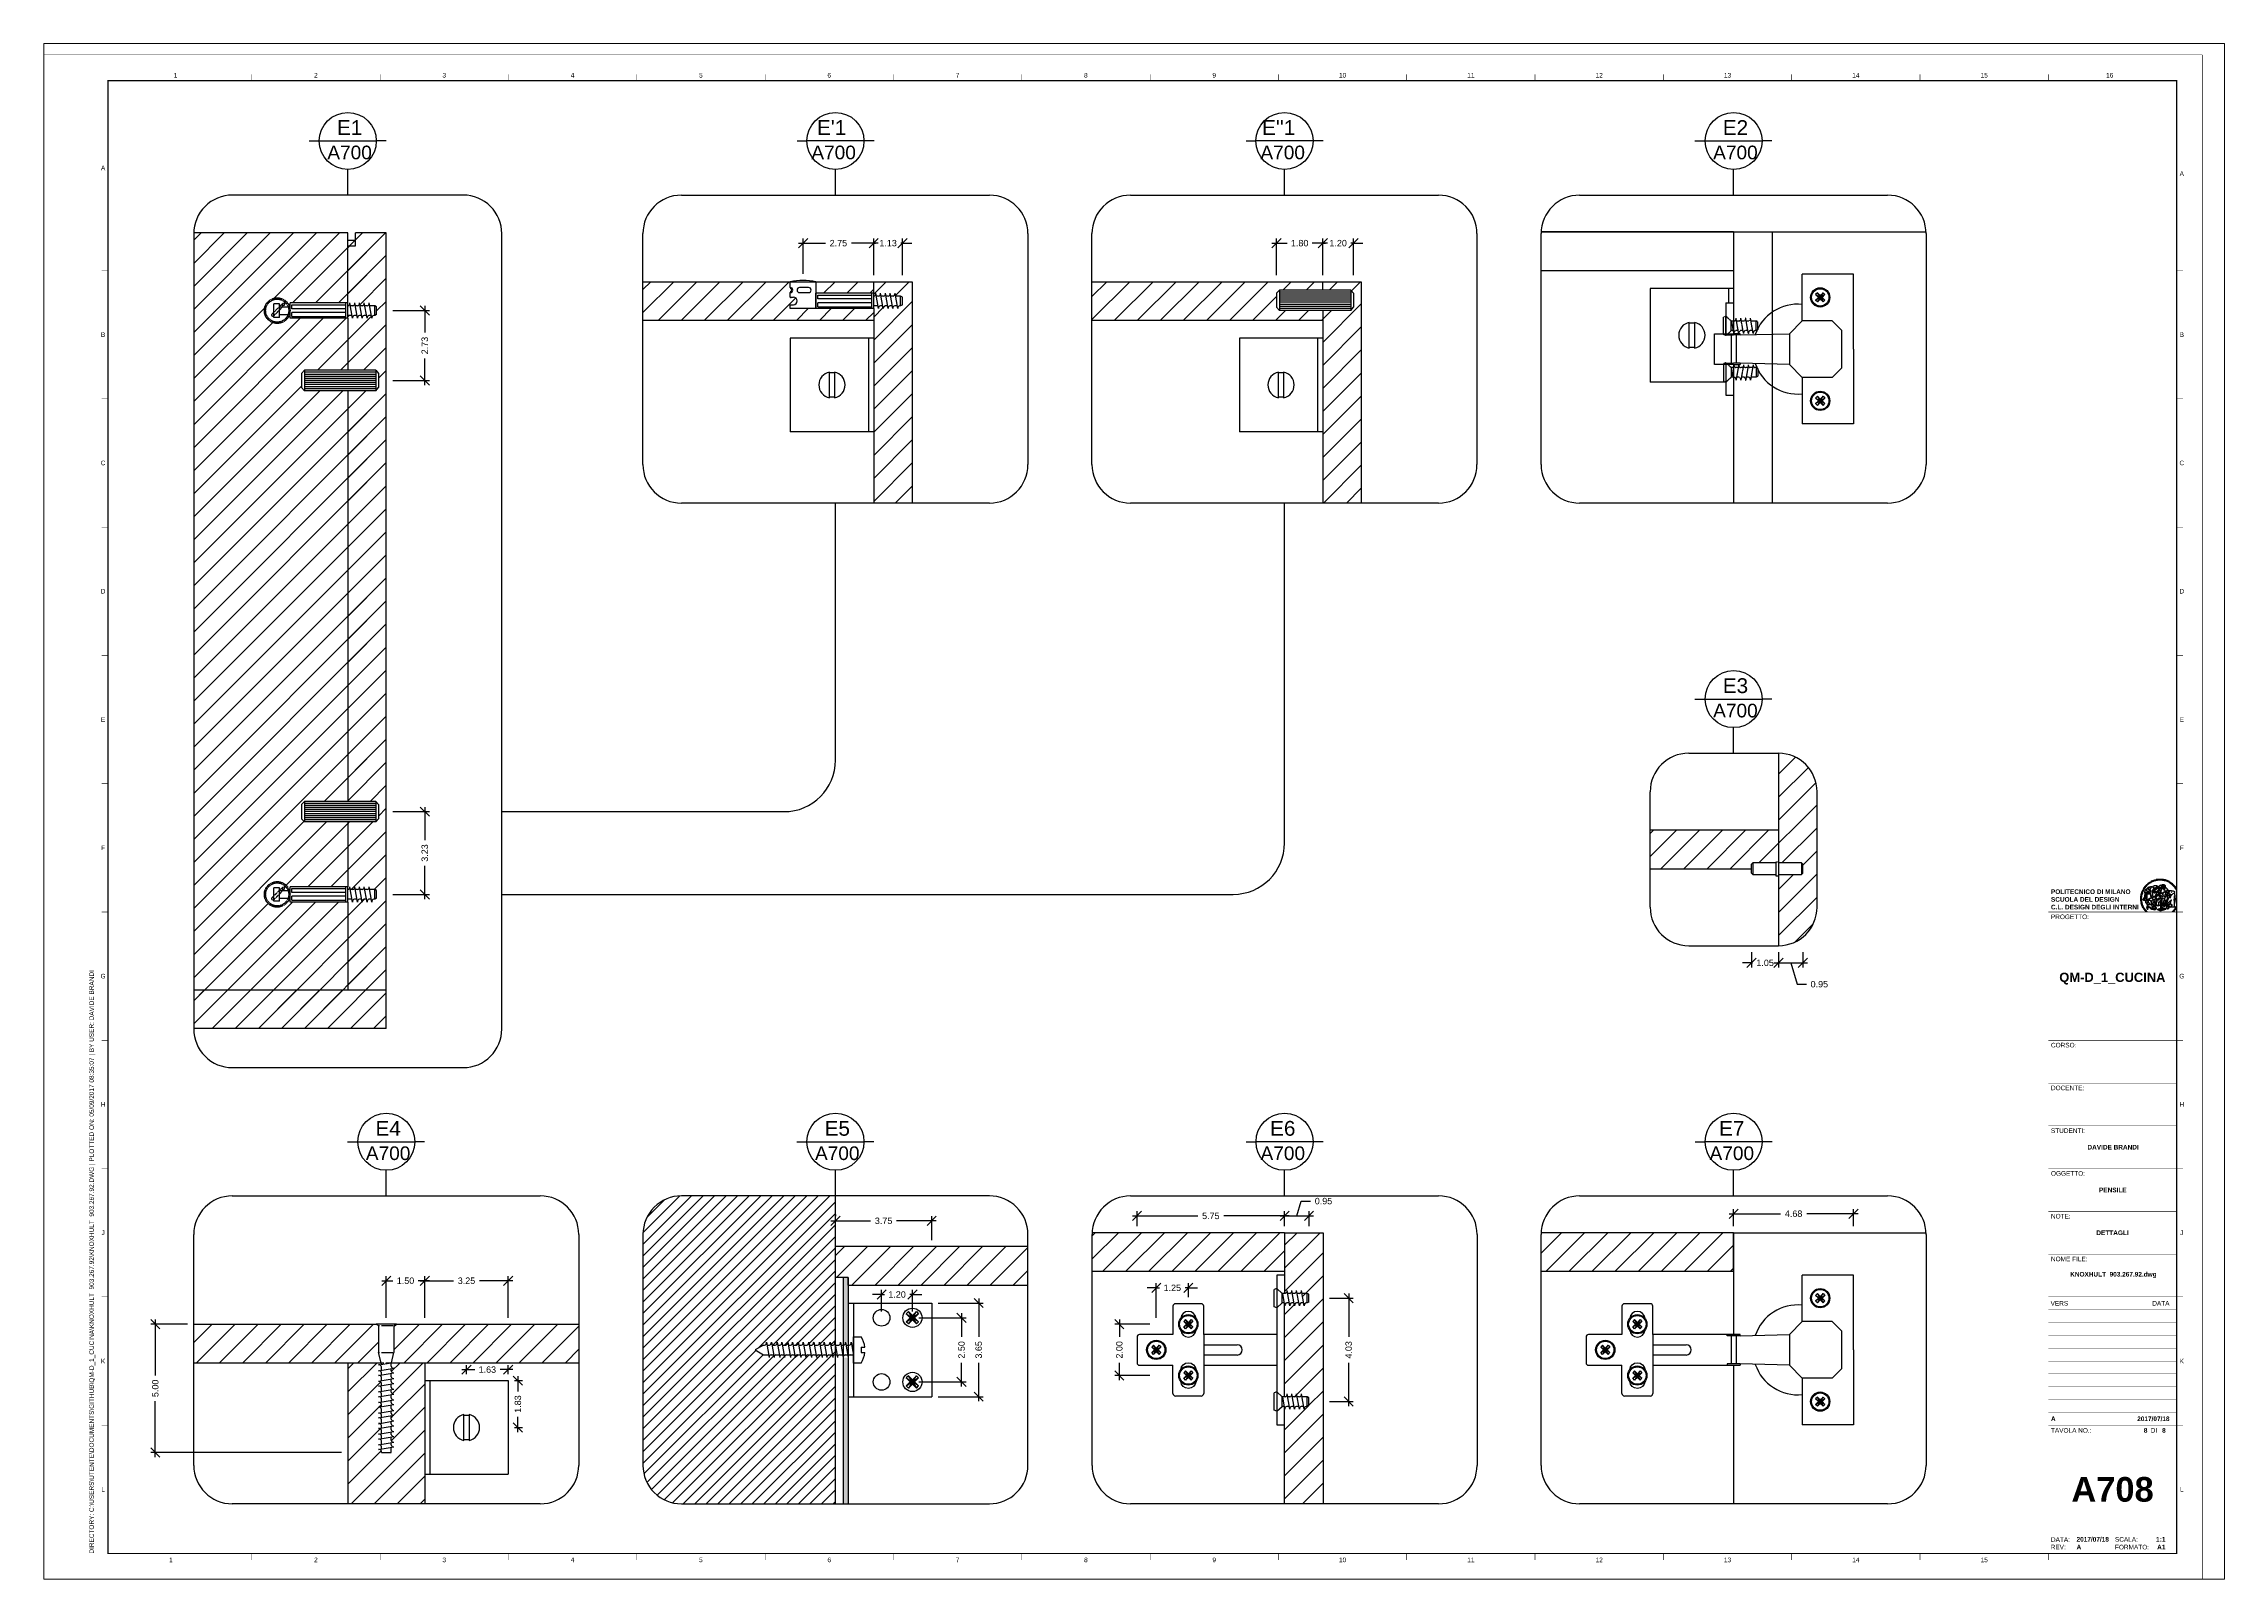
# Paper-space layout 'A708' of a CAD drawing. Header units: millimetres. Extents: x -3 to 846, y -3 to 595.
# The model-space entities are those that its viewports show. They can reach past a viewport. Long polylines and large blocks are cut down to what shows.
import ezdxf
from ezdxf.enums import TextEntityAlignment as Align

# ---------------------------------------------------------------- set-up
doc = ezdxf.new("R2010")
doc.units = ezdxf.units.MM
doc.set_wipeout_variables(frame=1)
doc.linetypes.add('HIDDEN', pattern=[0.375, 0.25, -0.125])
doc.layers.add('A-WALL-FULL', color=7, linetype='Continuous', lineweight=35)
for name, color, linetype in [('ANNO', 6, 'Continuous'), ('CERNIERE E GIUNZIONI', 2, 'Continuous'), ('G-ANNO-LOGO', 5, 'Continuous'), ('G-ANNO-TEXT', 5, 'Continuous'), ('G-ANNO-TTLB', 5, 'Continuous'), ('RIFERIMENTO', 252, 'Continuous'), ('SEZIONE', 12, 'Continuous'), ('STRUTTURA', 3, 'Continuous'), ('TRATTOPUNTO', 2, 'Continuous')]:
    doc.layers.add(name, color=color, linetype=linetype)
doc.layers.add('G-ANNO-NPLT', color=5, linetype='Continuous', plot=False)
doc.styles.add('ARIAL', font='arial.ttf')
doc.styles.add('ARIAL-BOLD', font='')
doc.styles.get("Standard").update_dxf_attribs({"font": 'arial.ttf', "height": 2})
doc.styles.get('ARIAL-BOLD').set_extended_font_data('Arial', bold=True)
doc.dimstyles.new('TICK_36', dxfattribs={"dimtxt": 2.5, "dimasz": 3.6, "dimexe": 1.8, "dimexo": 2.5, "dimgap": 1.8, "dimtad": 0, "dimzin": 0, "dimdsep": 46, "dimtxsty": 'ARIAL', "dimblk": 'OBLIQUE', "dimcen": 1.8, "dimdle": 1.8, "dimclrd": 256, "dimclre": 253, "dimclrt": 256, "dimadec": 0, "dimazin": 0, "dimtfac": 1, "dimtmove": 1, "dimatfit": 3, "dimldrblk": 'OPEN90', "dimfxl": 1, "dimtolj": 1, "dimtzin": 0, "dimarcsym": 0})
pattern_1 = [(45, (1092.29684, -70.2434), (-0.44901281, 0.44901281), [])]
pattern_2 = [(45, (1267.20666, -17.3101), (-0.44901281, 0.44901281), [])]

# ---------------------------------------------------------------- blocks, each defined once
blk = doc.blocks.new('logoPolimi')
for p, q in [((-2.37, 0.12), (-2.16, 0.11)), ((-2.37, 0.01), (-2.16, 0.01)), ((-2.36, 0.23), (-2.15, 0.21)), ((-2.35, 0.34), (-2.14, 0.31)), ((-2.33, 0.45), (-2.12, 0.41)), ((-2.3, 0.55), (-2.1, 0.51)), ((-2.28, 0.66), (-2.07, 0.6)), ((-2.24, 0.77), (-2.04, 0.7)), ((-2.2, 0.87), (-2.01, 0.79)), ((-2.16, 0.97), (-1.97, 0.89)), ((-2.11, 1.07), (-1.93, 0.98)), ((-2.06, 1.17), (-1.88, 1.07)), ((-2.01, 1.26), (-1.83, 1.15)), ((-1.94, 1.36), (-1.77, 1.24)), ((-1.88, 1.45), (-1.71, 1.32)), ((-1.84, 0.03), (-1.82, 0.35)), ((-1.81, 1.53), (-1.65, 1.4)), ((-1.74, 1.61), (-1.58, 1.47)), ((-1.73, 0.59), (-1.73, 0.59)), ((-1.73, 0.59), (-1.73, 0.59)), ((-1.66, 1.69), (-1.51, 1.54)), ((-1.65, 0.57), (-1.65, 0.57)), ((-1.59, 1.12), (-1.59, 1.12)), ((-1.58, 1.77), (-1.44, 1.61)), ((-1.51, 0.55), (-1.51, 0.55)), ((-1.51, 0.55), (-1.51, 0.55)), ((-1.49, 1.84), (-1.36, 1.68)), ((-1.41, 1.91), (-1.28, 1.74)), ((-1.32, 1.97), (-1.2, 1.8)), ((-1.31, 0.79), (-1.21, 0.75)), ((-1.21, 0.75), (-1.31, 0.79)), ((-1.21, 0.75), (-1.31, 0.79)), ((-1.22, 2.03), (-1.11, 1.85)), ((-1.21, 0.75), (-1.21, 0.75)), ((-1.21, 0.75), (-1.21, 0.75)), ((-1.19, 0.76), (-1.19, 0.76)), ((-1.19, 0.76), (-1.19, 0.76)), ((-1.17, 0.99), (-1.18, 0.99)), ((-1.18, 0.99), (-1.17, 0.99)), ((-1.16, 0.57), (-1.16, 0.57)), ((-1.16, 0.57), (-1.16, 0.57)), ((-1.13, 2.09), (-1.03, 1.9)), ((-1.1, 0.01), (-0.99, 0.06)), ((-0.99, 0.06), (-1.1, 0.01)), ((-0.99, 0.06), (-1.1, 0.01)), ((-1.03, 2.14), (-0.94, 1.95)), ((-0.99, 0.06), (-0.99, 0.06)), ((-0.99, 0.06), (-0.99, 0.06)), ((-0.97, 0.79), (-0.98, 0.79)), ((-0.89, 0.84), (-0.97, 0.79)), ((-0.97, 0.79), (-0.89, 0.84)), ((-0.96, 1.41), (-0.96, 1.41)), ((-0.96, 1.41), (-0.96, 1.41)), ((-0.93, 2.18), (-0.84, 1.99)), ((-0.89, 0.84), (-0.82, 0.87)), ((-0.82, 0.87), (-0.89, 0.84)), ((-0.89, 0.84), (-0.82, 0.87)), ((-0.88, 0.83), (-0.89, 0.84)), ((-0.85, 1.39), (-0.85, 1.39)), ((-0.85, 1.39), (-0.85, 1.39)), ((-0.84, 0.14), (-0.84, 0.14)), ((-0.83, 2.22), (-0.75, 2.03)), ((-0.77, 1.08), (-0.78, 1.08)), ((-0.78, 1.08), (-0.77, 1.08)), ((-0.61, 1.12), (-0.77, 1.08)), ((-0.77, 1.08), (-0.61, 1.12)), ((-0.77, 1.08), (-0.61, 1.12)), ((-0.75, 1.3), (-0.76, 1.29)), ((-0.76, 1.29), (-0.75, 1.3)), ((-0.72, 2.26), (-0.66, 2.06)), ((-0.65, 0.99), (-0.7, 0.96)), ((-0.69, 0.18), (-0.68, 0.18)), ((-0.66, 0.93), (-0.66, 0.93)), ((-0.66, 0.93), (-0.64, 0.93)), ((-0.66, 0.93), (-0.66, 0.93)), ((-0.66, 0.93), (-0.66, 0.93)), ((-0.63, 1.01), (-0.63, 1.01)), ((-0.63, 1.01), (-0.62, 1.01)), ((-0.63, 0.66), (-0.63, 0.66)), ((-0.61, 2.29), (-0.56, 2.09)), ((-0.6, 1.12), (-0.61, 1.12)), ((-0.61, 1.12), (-0.6, 1.12)), ((-0.61, 1.12), (-0.6, 1.12)), ((-0.61, 0.86), (-0.57, 0.85)), ((-0.57, 0.85), (-0.61, 0.86)), ((-0.61, 0.86), (-0.57, 0.85)), ((-0.53, 1.08), (-0.6, 1.12)), ((-0.6, 1.12), (-0.6, 1.11)), ((-0.6, 1.12), (-0.53, 1.08)), ((-0.57, 0.8), (-0.59, 0.8)), ((-0.57, 0.85), (-0.53, 0.84)), ((-0.57, 0.85), (-0.57, 0.85)), ((-0.57, 0.85), (-0.57, 0.85)), ((-0.57, 0.85), (-0.53, 0.84)), ((-0.56, 0.29), (-0.49, 0.48)), ((-0.56, 0.14), (-0.56, 0.29)), ((-0.5, 0.11), (-0.56, 0.14)), ((-0.53, 0.84), (-0.51, 0.84)), ((-0.53, 0.84), (-0.51, 0.84)), ((-0.53, 0.84), (-0.53, 0.84)), ((-0.51, 2.32), (-0.46, 2.11)), ((-0.51, 0.11), (-0.51, 0.11)), ((-0.51, 0.11), (-0.51, 0.11)), ((-0.34, 0.33), (-0.5, 0.11)), ((-0.49, 0.48), (-0.41, 0.55)), ((-0.42, 0.8), (-0.47, 0.79)), ((-0.42, 0.8), (-0.47, 0.79)), ((-0.47, 0.79), (-0.45, 0.76)), ((-0.47, 0.79), (-0.45, 0.76)), ((-0.45, 1.14), (-0.42, 1.11)), ((-0.42, 1.26), (-0.36, 1.22)), ((-0.41, 0.55), (-0.34, 0.49)), ((-0.4, 2.34), (-0.36, 2.13)), ((-0.4, 1.37), (-0.38, 1.38)), ((-0.39, 1.37), (-0.4, 1.37)), ((-0.35, 1.33), (-0.4, 1.37)), ((-0.39, 1.24), (-0.4, 1.23)), ((-0.38, 1.14), (-0.38, 1.14)), ((-0.34, 0.49), (-0.09, 0.48)), ((-0.16, 0.32), (-0.34, 0.33)), ((-0.14, 0.32), (-0.31, 0.34)), ((-0.29, 2.35), (-0.26, 2.14)), ((-0.28, 1.3), (-0.29, 1.3)), ((-0.28, 1.3), (-0.28, 1.3)), ((-0.18, 2.36), (-0.16, 2.15)), ((-0.16, 1.24), (-0.16, 1.25)), ((-0.16, 1.25), (-0.16, 1.25)), ((-0.16, 0.49), (-0.14, 0.64)), ((-0.06, 0.27), (-0.16, 0.32)), ((-0.1, 0.88), (-0.09, 0.87)), ((-0.08, 1.37), (-0.08, 1.38)), ((-0.08, 1.23), (-0.05, 1.21)), ((-0.05, 1.21), (-0.08, 1.23)), ((-0.08, 1.23), (-0.05, 1.21)), ((-0.07, 2.37), (-0.06, 2.16)), ((-0.03, 0.26), (-0.06, 0.27)), ((-0.05, 1.21), (-0.04, 1.21)), ((-0.04, 1.21), (-0.05, 1.21)), ((-0.04, 1.21), (-0.04, 1.21)), ((-0.04, 1.21), (-0.04, 1.21)), ((-0.04, 0.48), (-0.03, 0.26)), ((0.03, 1.15), (0.03, 1.15)), ((0.03, 0.66), (0.03, 0.67)), ((0.04, 2.37), (0.04, 2.16)), ((0.07, 0.58), (0.07, 0.57)), ((0.1, 1.18), (0.1, 1.18)), ((0.1, 0.84), (0.1, 0.84)), ((0.13, 1.32), (0.17, 1.19)), ((0.15, 2.36), (0.14, 2.16)), ((0.14, 0.71), (0.34, 0.65)), ((0.31, 0.56), (0.17, 0.63)), ((0.26, 2.36), (0.24, 2.15)), ((0.27, 1.61), (0.27, 1.61)), ((0.27, 1.61), (0.27, 1.61)), ((0.27, 1.61), (0.27, 1.61)), ((0.29, 1.29), (0.29, 1.29)), ((0.29, 1.29), (0.29, 1.29)), ((0.29, 1.29), (0.29, 1.29)), ((0.29, 1.29), (0.29, 1.29)), ((0.33, 0.49), (0.34, 0.49)), ((0.33, 0.03), (0.35, 0.03)), ((0.33, 0.03), (0.35, 0.03)), ((0.37, 2.34), (0.34, 2.13)), ((0.34, 0.65), (0.34, 0.64)), ((0.35, 0.03), (0.57, 0.06)), ((0.35, 0.03), (0.57, 0.06)), ((0.35, 0.03), (0.35, 0.03)), ((0.35, 0.03), (0.35, 0.03)), ((0.38, 1.36), (0.37, 1.35)), ((0.38, 0.34), (0.37, 0.34)), ((0.38, 0.34), (0.38, 0.34)), ((0.43, 0.67), (0.39, 0.64)), ((0.48, 2.32), (0.44, 2.12)), ((0.49, 1.05), (0.51, 1.13)), ((0.51, 1.13), (0.49, 1.05)), ((0.49, 1.05), (0.51, 1.13)), ((0.51, 1.31), (0.5, 1.29)), ((0.51, 1.13), (0.52, 1.23)), ((0.52, 1.23), (0.51, 1.23)), ((0.51, 1.23), (0.52, 1.23)), ((0.52, 1.23), (0.51, 1.13)), ((0.51, 1.13), (0.52, 1.23)), ((0.52, 1.24), (0.6, 1.37)), ((0.52, 1.23), (0.6, 1.36)), ((0.6, 1.36), (0.52, 1.23)), ((0.52, 1.23), (0.52, 1.23)), ((0.52, 1.23), (0.52, 1.24)), ((0.52, 1.23), (0.52, 1.23)), ((0.55, 1.07), (0.53, 1.06)), ((0.53, 1.04), (0.53, 1.06)), ((0.53, 1.05), (0.53, 1.04)), ((0.59, 2.3), (0.54, 2.09)), ((0.54, 0.3), (0.63, 0.32)), ((0.54, -0.08), (0.61, 0.06)), ((0.61, 0.06), (0.54, -0.08)), ((0.54, -0.08), (0.61, 0.06)), ((0.56, 0.19), (0.59, 0.21)), ((0.57, 1.07), (0.57, 1.07)), ((0.57, 1.07), (0.57, 1.07)), ((0.57, 1.07), (0.57, 1.07)), ((0.57, 1.07), (0.57, 1.07)), ((0.57, 1.07), (0.57, 1.07)), ((0.57, 1.07), (0.57, 1.07)), ((0.57, 1.07), (0.57, 1.07)), ((0.58, 0.3), (0.59, 0.29)), ((0.59, 0.78), (0.59, 0.79)), ((0.59, 0.79), (0.59, 0.79)), ((0.59, 0.79), (0.59, 0.79)), ((0.59, 0.79), (0.59, 0.78)), ((0.61, 0.06), (0.6, 0.07)), ((0.6, 0.07), (0.61, 0.06)), ((0.61, 0.06), (0.61, 0.07)), ((0.62, 0.21), (0.65, 0.22)), ((0.69, 2.27), (0.63, 2.07)), ((0.64, 1.37), (0.65, 1.37)), ((0.69, 0.86), (0.68, 0.86)), ((0.68, 0.86), (0.69, 0.86)), ((0.68, 0.76), (0.68, 0.76)), ((0.8, 2.23), (0.73, 2.03)), ((0.76, 0.26), (0.76, 0.26)), ((0.9, 2.19), (0.82, 2)), ((0.82, 0.35), (0.84, 0.36)), ((0.82, 0.35), (0.82, 0.35)), ((0.84, 0.36), (0.84, 0.37)), ((0.85, 0.34), (1.05, 0.35)), ((1, 2.15), (0.91, 1.96)), ((0.93, 1.05), (0.93, 1.05)), ((0.93, 1.05), (0.93, 1.05)), ((0.93, 1.05), (0.93, 1.04)), ((0.93, 1.05), (0.93, 1.05)), ((0.97, 0.66), (0.96, 0.66)), ((1.01, 0.97), (0.98, 0.96)), ((1.1, 2.1), (1, 1.91)), ((1.2, 2.04), (1.09, 1.86)), ((1.17, 0.96), (1.17, 0.95)), ((1.17, 0.95), (1.17, 0.95)), ((1.29, 1.99), (1.18, 1.81)), ((1.38, 1.92), (1.26, 1.75)), ((1.34, 0.37), (1.26, 0.04)), ((1.27, 0.37), (1.27, 0.38)), ((1.28, 0.95), (1.28, 0.95)), ((1.47, 1.86), (1.34, 1.69)), ((1.37, 0.73), (1.46, 0.81)), ((1.41, 0.4), (1.41, 0.41)), ((1.56, 1.79), (1.42, 1.63)), ((1.64, 1.71), (1.49, 1.56)), ((1.49, 0.9), (1.57, 0.92)), ((1.72, 1.63), (1.56, 1.49)), ((1.67, 0.6), (1.57, 0.53)), ((1.79, 1.55), (1.63, 1.41)), ((1.86, 1.47), (1.7, 1.34)), ((1.93, 1.38), (1.76, 1.26)), ((1.99, 1.29), (1.81, 1.17)), ((2.05, 1.19), (1.87, 1.09)), ((2.1, 1.1), (1.92, 1)), ((2.15, 1), (1.96, 0.91)), ((2.19, 0.9), (2, 0.82)), ((2.23, 0.79), (2.04, 0.72)), ((2.27, 0.69), (2.07, 0.63)), ((2.3, 0.58), (2.09, 0.53)), ((2.32, 0.47), (2.12, 0.43)), ((2.34, 0.37), (2.13, 0.33)), ((2.36, 0.26), (2.15, 0.23)), ((2.37, 0.15), (2.16, 0.13)), ((2.37, 0.04), (2.16, 0.03)), ((-2.37, -0.1), (-2.16, -0.09)), ((-2.36, -0.21), (-2.15, -0.19)), ((-2.35, -0.32), (-2.14, -0.29)), ((-2.33, -0.43), (-2.12, -0.39)), ((-2.31, -0.54), (-2.1, -0.49)), ((-2.28, -0.65), (-2.08, -0.59)), ((-2.25, -0.75), (-2.05, -0.69)), ((-2.21, -0.86), (-2.02, -0.78)), ((-2.17, -0.96), (-1.98, -0.87)), ((-2.12, -1.06), (-1.93, -0.96)), ((-2.07, -1.16), (-1.89, -1.05)), ((-2.04, -0.15), (-1.97, -0.2)), ((-2.01, -1.25), (-1.84, -1.14)), ((-1.95, -1.34), (-1.78, -1.22)), ((-1.89, -1.43), (-1.72, -1.31)), ((-1.82, -1.52), (-1.66, -1.38)), ((-1.75, -1.6), (-1.59, -1.46)), ((-1.67, -1.68), (-1.52, -1.53)), ((-1.58, -0.12), (-1.6, -0.18)), ((-1.6, -0.18), (-1.58, -0.28)), ((-1.57, -0.54), (-1.59, -0.54)), ((-1.59, -0.54), (-1.59, -0.54)), ((-1.59, -1.76), (-1.45, -1.6)), ((-1.56, -0.32), (-1.56, -0.31)), ((-1.56, -0.31), (-1.56, -0.31)), ((-1.53, -0.65), (-1.53, -0.65)), ((-1.53, -0.65), (-1.53, -0.65)), ((-1.51, -1.83), (-1.37, -1.67)), ((-1.48, -0.86), (-1.48, -0.85)), ((-1.42, -0.37), (-1.42, -0.37)), ((-1.42, -1.9), (-1.29, -1.73)), ((-1.38, -0.46), (-1.38, -0.46)), ((-1.33, -1.96), (-1.21, -1.79)), ((-1.31, -0.24), (-1.31, -0.23)), ((-1.31, -0.23), (-1.31, -0.24)), ((-1.24, -2.02), (-1.13, -1.84)), ((-1.23, -0.19), (-1.23, -0.19)), ((-1.23, -0.19), (-1.23, -0.19)), ((-1.23, -0.19), (-1.23, -0.19)), ((-1.23, -0.19), (-1.23, -0.19)), ((-1.14, -2.08), (-1.04, -1.89)), ((-1.04, -2.13), (-0.95, -1.94)), ((-1.01, -0.39), (-1.02, -0.39)), ((-1.02, -0.39), (-1.01, -0.39)), ((-1.02, -0.7), (-1.02, -0.7)), ((-1.02, -0.7), (-1.02, -0.7)), ((-1.02, -0.7), (-1.02, -0.7)), ((-0.94, -2.18), (-0.86, -1.98)), ((-0.84, -2.22), (-0.77, -2.02)), ((-0.79, -0.51), (-0.83, -0.58)), ((-0.83, -0.58), (-0.79, -0.51)), ((-0.83, -0.58), (-0.79, -0.51)), ((-0.78, -1.05), (-0.83, -0.94)), ((-0.83, -0.94), (-0.78, -1.05)), ((-0.83, -0.94), (-0.83, -0.94)), ((-0.83, -0.94), (-0.78, -1.05)), ((-0.82, -1.23), (-0.82, -1.23)), ((-0.82, -1.23), (-0.77, -1.23)), ((-0.77, -1.23), (-0.82, -1.23)), ((-0.82, -1.23), (-0.82, -1.23)), ((-0.77, -1.23), (-0.82, -1.23)), ((-0.75, -0.96), (-0.8, -0.89)), ((-0.8, -0.89), (-0.79, -0.92)), ((-0.79, -0.92), (-0.8, -0.89)), ((-0.8, -0.89), (-0.75, -0.96)), ((-0.79, -0.92), (-0.8, -0.89)), ((-0.8, -0.89), (-0.8, -0.89)), ((-0.8, -0.89), (-0.75, -0.96)), ((-0.79, -0.92), (-0.78, -0.95)), ((-0.78, -0.95), (-0.79, -0.92)), ((-0.78, -0.95), (-0.79, -0.92)), ((-0.77, -0.49), (-0.78, -0.48)), ((-0.78, -0.48), (-0.77, -0.49)), ((-0.78, -0.95), (-0.76, -1)), ((-0.76, -1), (-0.78, -0.95)), ((-0.76, -1), (-0.78, -0.95)), ((-0.71, -0.89), (-0.75, -0.87)), ((-0.75, -0.87), (-0.71, -0.89)), ((-0.75, -0.87), (-0.71, -0.89)), ((-0.72, -1.01), (-0.75, -0.96)), ((-0.75, -0.96), (-0.72, -1.01)), ((-0.75, -0.96), (-0.72, -1.01)), ((-0.74, -2.25), (-0.67, -2.05)), ((-0.64, -0.93), (-0.71, -0.89)), ((-0.71, -0.89), (-0.64, -0.93)), ((-0.71, -0.89), (-0.64, -0.93)), ((-0.66, -0.53), (-0.66, -0.53)), ((-0.66, -0.53), (-0.66, -0.53)), ((-0.66, -0.53), (-0.66, -0.53)), ((-0.63, -2.29), (-0.57, -2.08)), ((-0.52, -2.31), (-0.48, -2.11)), ((-0.39, -0.81), (-0.51, -0.69)), ((-0.51, -1.04), (-0.5, -1.04)), ((-0.48, -0.42), (-0.48, -0.42)), ((-0.48, -0.42), (-0.48, -0.42)), ((-0.48, -0.42), (-0.48, -0.42)), ((-0.42, -2.33), (-0.38, -2.13)), ((-0.41, -0.51), (-0.41, -0.51)), ((-0.38, -0.05), (-0.39, -0.12)), ((-0.39, -0.12), (-0.37, -0.1)), ((-0.35, -0.14), (-0.37, -0.08)), ((-0.37, -0.09), (-0.37, -0.09)), ((-0.33, -0.12), (-0.35, -0.14)), ((-0.32, -0.14), (-0.35, -0.14)), ((-0.35, -0.18), (-0.34, -0.22)), ((-0.34, -0.08), (-0.29, -0.16)), ((-0.34, -0.22), (-0.34, -0.22)), ((-0.27, -0.17), (-0.32, -0.14)), ((-0.31, -2.35), (-0.28, -2.14)), ((-0.25, -0.91), (-0.26, -0.9)), ((-0.26, -1.29), (0.1, -1.2)), ((0.1, -1.2), (-0.26, -1.29)), ((0.08, -1.4), (-0.26, -1.29)), ((-0.26, -1.29), (0.08, -1.4)), ((-0.26, -1.38), (-0.26, -1.29)), ((-0.26, -1.29), (-0.26, -1.29)), ((-0.26, -1.29), (-0.26, -1.38)), ((-0.26, -1.29), (0.08, -1.4)), ((-0.26, -1.29), (-0.26, -1.29)), ((0.08, -1.49), (-0.26, -1.38)), ((-0.26, -1.38), (0.09, -1.49)), ((-0.2, -2.36), (-0.18, -2.15)), ((-0.14, -0.15), (-0.16, -0.13)), ((-0.11, -0.04), (-0.12, -0.05)), ((-0.09, -2.37), (-0.08, -2.16)), ((-0.04, -0.41), (-0.01, -0.44)), ((-0.01, -0.44), (-0.04, -0.41)), ((-0.04, -0.41), (-0.01, -0.44)), ((0.03, -2.37), (0.02, -2.16)), ((0.07, -0.84), (0.07, -0.84)), ((0.07, -0.84), (0.07, -0.84)), ((0.1, -1.2), (0.08, -1.32)), ((0.08, -1.32), (0.13, -1.2)), ((0.08, -1.4), (0.72, -1.22)), ((0.72, -1.22), (0.08, -1.4)), ((0.08, -1.4), (0.72, -1.22)), ((0.72, -1.31), (0.08, -1.49)), ((0.08, -1.44), (0.08, -1.4)), ((0.08, -1.4), (0.08, -1.44)), ((0.08, -1.4), (0.08, -1.49)), ((0.08, -1.49), (0.08, -1.44)), ((0.08, -1.44), (0.08, -1.44)), ((0.08, -1.44), (0.08, -1.45)), ((0.08, -1.45), (0.08, -1.46)), ((0.08, -1.46), (0.08, -1.49)), ((0.1, -1.01), (0.09, -0.86)), ((0.1, -1.01), (0.09, -0.86)), ((0.09, -1.49), (0.72, -1.31)), ((0.1, -1.2), (0.12, -1.04)), ((0.12, -1.04), (0.1, -1.2)), ((0.13, -1.2), (0.1, -1.2)), ((0.1, -1.2), (0.13, -1.2)), ((0.13, -1.2), (0.1, -1.2)), ((0.1, -1.2), (0.1, -1.2)), ((0.11, -0.44), (0.11, -0.44)), ((0.11, -0.44), (0.11, -0.44)), ((0.12, -0.21), (0.12, -0.21)), ((0.12, -0.21), (0.12, -0.21)), ((0.12, -0.21), (0.12, -0.21)), ((0.12, -0.21), (0.12, -0.21)), ((0.12, -0.21), (0.12, -0.21)), ((0.12, -0.21), (0.12, -0.21)), ((0.12, -0.21), (0.12, -0.21)), ((0.12, -0.21), (0.12, -0.21)), ((0.12, -0.21), (0.12, -0.21)), ((0.12, -0.21), (0.12, -0.21)), ((0.12, -0.21), (0.12, -0.21)), ((0.12, -0.21), (0.12, -0.21)), ((0.12, -0.21), (0.12, -0.21)), ((0.12, -0.56), (0.14, -0.53)), ((0.14, -0.53), (0.12, -0.56)), ((0.12, -0.56), (0.14, -0.53)), ((0.12, -1.04), (0.12, -1.04)), ((0.12, -1.04), (0.12, -1.04)), ((0.12, -1.04), (0.12, -1.04)), ((0.14, -2.37), (0.12, -2.16)), ((0.21, -0.99), (0.13, -1.2)), ((0.13, -1.2), (0.21, -0.99)), ((0.36, -1.14), (0.13, -1.2)), ((0.13, -1.2), (0.26, -1.17)), ((0.14, -0.53), (0.16, -0.49)), ((0.16, -0.49), (0.14, -0.53)), ((0.14, -0.53), (0.16, -0.49)), ((0.16, -0.49), (0.16, -0.49)), ((0.16, -0.49), (0.16, -0.49)), ((0.28, -1.19), (0.21, -0.99)), ((0.21, -0.99), (0.31, -1.27)), ((0.25, -2.36), (0.22, -2.15)), ((0.24, -0.17), (0.24, -0.16)), ((0.24, -0.16), (0.24, -0.17)), ((0.25, -0.84), (0.25, -0.88)), ((0.25, -0.88), (0.25, -0.84)), ((0.25, -0.88), (0.25, -0.84)), ((0.25, -0.88), (0.29, -1.17)), ((0.26, -0.88), (0.25, -0.88)), ((0.31, -1.27), (0.25, -0.88)), ((0.26, -1.17), (0.28, -1.16)), ((0.28, -1.16), (0.36, -1.14)), ((0.29, -1.17), (0.28, -1.19)), ((0.35, -2.34), (0.32, -2.14)), ((0.36, -1.14), (0.72, -1.22)), ((0.72, -1.22), (0.36, -1.14)), ((0.46, -2.32), (0.42, -2.12)), ((0.49, -0.31), (0.49, -0.31)), ((0.49, -0.31), (0.49, -0.31)), ((0.5, -0.27), (0.5, -0.27)), ((0.51, -0.27), (0.51, -0.27)), ((0.57, -2.3), (0.52, -2.1)), ((0.68, -2.27), (0.62, -2.07)), ((0.78, -2.24), (0.71, -2.04)), ((0.72, -0.81), (0.75, -0.89)), ((0.72, -1.22), (0.72, -1.31)), ((0.72, -1.31), (0.72, -1.22)), ((0.74, -0.23), (0.74, -0.23)), ((0.74, -0.23), (0.75, -0.24)), ((0.75, -0.23), (0.75, -0.23)), ((0.89, -2.2), (0.81, -2)), ((0.86, -0.25), (0.82, -0.34)), ((0.87, -0.22), (0.86, -0.23)), ((0.87, -0.22), (0.86, -0.25)), ((0.99, -2.15), (0.9, -1.96)), ((0.96, -0.58), (0.96, -0.57)), ((1.09, -2.11), (0.99, -1.92)), ((1.05, -1.05), (1.04, -1.05)), ((1.19, -2.05), (1.08, -1.87)), ((1.28, -2), (1.17, -1.82)), ((1.37, -1.93), (1.25, -1.76)), ((1.31, -0.27), (1.3, -0.26)), ((1.3, -0.26), (1.3, -0.26)), ((1.3, -0.26), (1.3, -0.26)), ((1.3, -0.26), (1.31, -0.27)), ((1.3, -0.26), (1.3, -0.26)), ((1.46, -1.87), (1.33, -1.7)), ((1.54, -1.8), (1.41, -1.64)), ((1.63, -1.72), (1.48, -1.57)), ((1.71, -1.65), (1.55, -1.5)), ((1.78, -1.57), (1.62, -1.43)), ((1.85, -1.48), (1.69, -1.35)), ((1.92, -1.39), (1.75, -1.27)), ((1.98, -1.3), (1.81, -1.19)), ((2.04, -1.21), (1.86, -1.1)), ((2.09, -1.11), (1.91, -1.01)), ((2.14, -1.01), (1.95, -0.92)), ((2.19, -0.91), (1.99, -0.83)), ((2.23, -0.81), (2.03, -0.74)), ((2.26, -0.7), (2.06, -0.64)), ((2.29, -0.6), (2.09, -0.55)), ((2.32, -0.49), (2.11, -0.45)), ((2.34, -0.38), (2.13, -0.35)), ((2.35, -0.27), (2.15, -0.25)), ((2.37, -0.08), (2.16, -0.07)), ((2.36, -0.16), (2.16, -0.15))]:
    blk.add_line(p, q)
for points in [[(-1.9, 0.12), (-1.94, 0.02), (-2.05, -0.09), (-2.05, -0.09)], [(-1.86, 0.38), (-1.86, 0.38), (-1.87, 0.19), (-1.9, 0.12)], [(-1.76, 0.6), (-1.76, 0.6), (-1.84, 0.57), (-1.86, 0.38)], [(-1.86, -0.04), (-1.84, 0.02), (-1.84, 0.03), (-1.84, 0.03)], [(-1.82, 0.78), (-1.83, 0.8), (-1.85, 0.86), (-1.83, 0.88)], [(-1.82, 0.78), (-1.83, 0.8), (-1.85, 0.86), (-1.83, 0.88)], [(-1.83, 0.88), (-1.81, 0.9), (-1.76, 0.96), (-1.76, 0.96)], [(-1.83, 0.88), (-1.81, 0.9), (-1.76, 0.96), (-1.76, 0.96)], [(-1.76, 0.6), (-1.83, 0.7), (-1.78, 0.74), (-1.78, 0.74)], [(-1.78, 0.74), (-1.79, 0.74), (-1.83, 0.7), (-1.76, 0.6)], [(-1.78, 0.74), (-1.8, 0.76), (-1.81, 0.78), (-1.82, 0.78)], [(-1.78, 0.74), (-1.8, 0.76), (-1.81, 0.78), (-1.82, 0.78)], [(-1.82, 0.35), (-1.81, 0.5), (-1.73, 0.59), (-1.73, 0.59)], [(-1.82, -0.19), (-1.73, -0.07), (-1.75, 0.14), (-1.75, 0.3)], [(-1.75, 0.33), (-1.75, 0.17), (-1.73, -0.05), (-1.8, -0.17)], [(-1.78, 0.74), (-1.75, 0.72), (-1.72, 0.69), (-1.68, 0.7)], [(-1.68, 0.7), (-1.72, 0.69), (-1.75, 0.72), (-1.78, 0.74)], [(-1.68, 0.7), (-1.72, 0.69), (-1.75, 0.72), (-1.78, 0.74)], [(-1.78, 0.74), (-1.78, 0.74), (-1.78, 0.74), (-1.78, 0.74)], [(-1.76, 0.96), (-1.68, 1.1), (-1.59, 1.12), (-1.59, 1.12)], [(-1.76, 0.96), (-1.68, 1.1), (-1.6, 1.12), (-1.6, 1.12)], [(-1.73, 0.59), (-1.74, 0.59), (-1.75, 0.6), (-1.76, 0.6)], [(-1.73, 0.59), (-1.74, 0.59), (-1.75, 0.6), (-1.76, 0.6)], [(-1.75, 0.3), (-1.76, 0.47), (-1.65, 0.57), (-1.65, 0.57)], [(-1.65, 0.57), (-1.65, 0.57), (-1.76, 0.5), (-1.75, 0.33)], [(-1.65, 0.57), (-1.68, 0.58), (-1.7, 0.58), (-1.73, 0.59)], [(-1.65, 0.57), (-1.68, 0.58), (-1.7, 0.58), (-1.73, 0.59)], [(-1.5, 0.71), (-1.53, 0.74), (-1.61, 0.71), (-1.68, 0.7)], [(-1.68, 0.7), (-1.61, 0.71), (-1.53, 0.73), (-1.5, 0.71)], [(-1.5, 0.71), (-1.53, 0.73), (-1.61, 0.71), (-1.68, 0.7)], [(-1.51, 0.55), (-1.56, 0.56), (-1.61, 0.56), (-1.65, 0.57)], [(-1.65, 0.57), (-1.61, 0.56), (-1.56, 0.56), (-1.51, 0.55)], [(-1.51, 0.55), (-1.56, 0.56), (-1.61, 0.56), (-1.65, 0.57)], [(-1.59, 1.12), (-1.6, 1.06), (-1.61, 0.99), (-1.61, 0.97)], [(-1.61, 0.97), (-1.61, 0.99), (-1.6, 1.06), (-1.59, 1.12)], [(-1.61, 0.97), (-1.61, 0.99), (-1.6, 1.06), (-1.59, 1.12)], [(-1.61, 0.97), (-1.61, 0.95), (-1.56, 0.88), (-1.54, 0.87)], [(-1.54, 0.87), (-1.56, 0.88), (-1.61, 0.95), (-1.61, 0.97)], [(-1.54, 0.87), (-1.56, 0.88), (-1.61, 0.96), (-1.61, 0.97)], [(-1.59, 1.12), (-1.59, 1.13), (-1.59, 1.15), (-1.58, 1.16)], [(-1.59, 1.12), (-1.59, 1.13), (-1.59, 1.15), (-1.58, 1.16)], [(-1.58, 1.16), (-1.57, 1.21), (-1.52, 1.23), (-1.49, 1.25)], [(-1.58, 1.16), (-1.57, 1.21), (-1.52, 1.23), (-1.49, 1.25)], [(-1.58, 0.36), (-1.58, 0.48), (-1.51, 0.55), (-1.51, 0.55)], [(-1.51, 0.55), (-1.51, 0.55), (-1.58, 0.48), (-1.58, 0.36)], [(-1.51, 0.55), (-1.51, 0.55), (-1.58, 0.48), (-1.58, 0.36)], [(-1.55, 0.04), (-1.55, 0.08), (-1.58, 0.25), (-1.58, 0.36)], [(-1.58, 0.36), (-1.58, 0.25), (-1.55, 0.08), (-1.55, 0.04)], [(-1.58, 0.36), (-1.58, 0.25), (-1.55, 0.08), (-1.55, 0.04)], [(-1.58, -0.12), (-1.57, -0.06), (-1.55, 0.02), (-1.55, 0.04)], [(-1.55, 0.04), (-1.55, 0.02), (-1.57, -0.06), (-1.58, -0.12)], [(-1.55, 0.04), (-1.55, 0.02), (-1.56, -0.04), (-1.57, -0.1)], [(-1.54, 0.87), (-1.52, 0.85), (-1.47, 0.83), (-1.44, 0.83)], [(-1.44, 0.83), (-1.47, 0.83), (-1.52, 0.85), (-1.54, 0.87)], [(-1.45, 0.83), (-1.47, 0.83), (-1.52, 0.85), (-1.54, 0.87)], [(-1.51, 0.55), (-1.33, 0.54), (-1.16, 0.57), (-1.16, 0.57)], [(-1.16, 0.57), (-1.16, 0.57), (-1.33, 0.54), (-1.51, 0.55)], [(-1.16, 0.57), (-1.16, 0.57), (-1.33, 0.54), (-1.51, 0.55)], [(-1.5, 0.71), (-1.46, 0.68), (-1.4, 0.62), (-1.33, 0.66)], [(-1.33, 0.66), (-1.4, 0.62), (-1.46, 0.68), (-1.5, 0.71)], [(-1.33, 0.66), (-1.4, 0.62), (-1.46, 0.68), (-1.5, 0.71)], [(-1.49, 1.25), (-1.46, 1.26), (-1.42, 1.33), (-1.39, 1.36)], [(-1.49, 1.25), (-1.46, 1.27), (-1.43, 1.34), (-1.39, 1.36)], [(-1.31, 0.79), (-1.33, 0.79), (-1.42, 0.83), (-1.45, 0.83)], [(-1.44, 0.83), (-1.42, 0.83), (-1.33, 0.79), (-1.31, 0.79)], [(-1.31, 0.79), (-1.33, 0.79), (-1.42, 0.83), (-1.44, 0.83)], [(-1.35, 1.1), (-1.4, 1.17), (-1.36, 1.23), (-1.29, 1.31)], [(-1.29, 1.31), (-1.36, 1.23), (-1.4, 1.17), (-1.35, 1.1)], [(-1.35, 1.1), (-1.4, 1.17), (-1.36, 1.23), (-1.29, 1.31)], [(-1.39, 1.36), (-1.35, 1.38), (-1.26, 1.4), (-1.19, 1.41)], [(-1.39, 1.36), (-1.35, 1.38), (-1.26, 1.4), (-1.19, 1.41)], [(-1.18, 0.99), (-1.24, 0.97), (-1.3, 1.03), (-1.35, 1.1)], [(-1.35, 1.1), (-1.3, 1.03), (-1.24, 0.97), (-1.18, 0.99)], [(-1.18, 1), (-1.24, 0.97), (-1.3, 1.03), (-1.35, 1.1)], [(-1.33, 0.66), (-1.28, 0.7), (-1.23, 0.73), (-1.21, 0.75)], [(-1.21, 0.75), (-1.23, 0.73), (-1.28, 0.7), (-1.33, 0.66)], [(-1.21, 0.75), (-1.23, 0.73), (-1.28, 0.7), (-1.33, 0.66)], [(-1.29, 1.31), (-1.22, 1.39), (-1.01, 1.41), (-0.96, 1.41)], [(-0.96, 1.41), (-1.01, 1.41), (-1.22, 1.39), (-1.29, 1.31)], [(-1.29, 1.31), (-1.22, 1.39), (-1.01, 1.41), (-0.96, 1.41)], [(-1.24, -0.02), (-1.21, -0.01), (-1.1, 0.01), (-1.1, 0.01)], [(-1.1, 0.01), (-1.1, 0.01), (-1.21, -0.01), (-1.24, -0.02)], [(-1.1, 0.01), (-1.1, 0.01), (-1.21, -0.01), (-1.24, -0.02)], [(-1.21, 0.75), (-1.2, 0.75), (-1.19, 0.76), (-1.19, 0.76)], [(-1.19, 0.76), (-1.19, 0.76), (-1.2, 0.75), (-1.21, 0.75)], [(-1.19, 0.76), (-1.19, 0.76), (-1.2, 0.76), (-1.21, 0.75)], [(-1.19, 1.41), (-1.11, 1.43), (-0.97, 1.41), (-0.97, 1.41)], [(-1.19, 1.41), (-1.12, 1.43), (-0.98, 1.41), (-0.98, 1.41)], [(-1.19, 0.76), (-1.19, 0.77), (-1.18, 0.78), (-1.18, 0.79)], [(-1.18, 0.79), (-1.18, 0.78), (-1.19, 0.77), (-1.19, 0.76)], [(-1.19, 0.76), (-1.19, 0.77), (-1.19, 0.78), (-1.18, 0.79)], [(-1.18, 0.68), (-1.18, 0.68), (-1.19, 0.71), (-1.19, 0.76)], [(-1.19, 0.76), (-1.19, 0.71), (-1.18, 0.68), (-1.18, 0.68)], [(-1.18, 0.68), (-1.18, 0.68), (-1.19, 0.71), (-1.19, 0.76)], [(-1.18, 0.97), (-1.18, 0.97), (-1.18, 0.98), (-1.17, 0.99)], [(-1.17, 0.99), (-1.18, 0.98), (-1.18, 0.97), (-1.18, 0.97)], [(-1.18, 0.97), (-1.18, 0.97), (-1.18, 0.98), (-1.17, 0.99)], [(-1.18, 0.79), (-1.17, 0.86), (-1.18, 0.95), (-1.18, 0.97)], [(-1.18, 0.97), (-1.18, 0.95), (-1.17, 0.86), (-1.18, 0.79)], [(-1.18, 0.79), (-1.17, 0.86), (-1.18, 0.95), (-1.18, 0.97)], [(-1.16, 0.57), (-1.17, 0.6), (-1.18, 0.64), (-1.18, 0.68)], [(-1.18, 0.68), (-1.18, 0.64), (-1.17, 0.6), (-1.16, 0.57)], [(-1.16, 0.57), (-1.17, 0.6), (-1.18, 0.64), (-1.18, 0.68)], [(-1.17, 0.99), (-1.17, 1.03), (-1.16, 1.09), (-1.14, 1.13)], [(-1.09, 0.42), (-1.1, 0.44), (-1.14, 0.48), (-1.16, 0.57)], [(-1.16, 0.57), (-1.14, 0.48), (-1.1, 0.44), (-1.09, 0.42)], [(-1.09, 0.42), (-1.1, 0.44), (-1.14, 0.48), (-1.16, 0.57)], [(-1.14, 1.13), (-1.12, 1.18), (-1.05, 1.31), (-1.05, 1.31)], [(-1.12, 0.46), (-1.12, 0.46), (-1.13, 0.38), (-1.11, 0.26)], [(-1.11, 0.26), (-1.08, 0.14), (-1.05, 0.03), (-1.05, 0.03)], [(-1.02, 0.32), (-1.02, 0.32), (-1.08, 0.4), (-1.09, 0.42)], [(-1.09, 0.42), (-1.08, 0.4), (-1.02, 0.32), (-1.02, 0.32)], [(-1.02, 0.32), (-1.02, 0.32), (-1.08, 0.4), (-1.09, 0.42)], [(-0.98, 0.2), (-0.98, 0.21), (-1.02, 0.32), (-1.02, 0.32)], [(-1.02, 0.32), (-1.02, 0.32), (-0.98, 0.21), (-0.98, 0.2)], [(-0.98, 0.2), (-0.98, 0.21), (-1.02, 0.32), (-1.02, 0.32)], [(-1.01, 0.12), (-1, 0.16), (-0.98, 0.19), (-0.98, 0.2)], [(-0.98, 0.2), (-0.98, 0.19), (-1, 0.16), (-1.01, 0.12)], [(-1.01, 0.12), (-1, 0.16), (-0.98, 0.19), (-0.98, 0.2)], [(-0.99, 0.06), (-1, 0.07), (-1.01, 0.1), (-1.01, 0.12)], [(-1.01, 0.12), (-1.01, 0.1), (-1, 0.07), (-0.99, 0.06)], [(-0.99, 0.06), (-1, 0.07), (-1.01, 0.1), (-1.01, 0.12)], [(-0.99, 0.06), (-0.99, 0.06), (-0.99, 0.06), (-0.98, 0.05)], [(-0.98, 0.05), (-0.99, 0.06), (-0.99, 0.06), (-0.99, 0.06)], [(-0.99, 0.05), (-0.99, 0.06), (-0.99, 0.06), (-0.99, 0.06)], [(-0.95, 0.02), (-0.96, 0.03), (-0.97, 0.04), (-0.99, 0.05)], [(-0.98, 1.41), (-0.98, 1.41), (-0.97, 1.41), (-0.96, 1.41)], [(-0.98, 0.81), (-0.94, 0.85), (-0.92, 0.93), (-0.91, 0.97)], [(-0.91, 0.97), (-0.92, 0.93), (-0.94, 0.85), (-0.98, 0.81)], [(-0.91, 0.97), (-0.92, 0.93), (-0.94, 0.85), (-0.98, 0.81)], [(-0.98, 0.79), (-0.98, 0.81), (-0.98, 0.81), (-0.98, 0.81)], [(-0.98, 0.81), (-0.98, 0.81), (-0.98, 0.81), (-0.98, 0.79)], [(-0.98, 0.81), (-0.98, 0.81), (-0.98, 0.81), (-0.98, 0.79)], [(-0.98, 0.79), (-0.98, 0.79), (-0.98, 0.78), (-0.97, 0.77)], [(-0.98, 0.79), (-0.98, 0.79), (-0.98, 0.78), (-0.97, 0.77)], [(-0.98, 0.05), (-0.97, 0.04), (-0.96, 0.03), (-0.95, 0.02)], [(-0.95, 0.02), (-0.96, 0.03), (-0.97, 0.04), (-0.98, 0.05)], [(-0.97, 1.41), (-0.97, 1.41), (-0.97, 1.41), (-0.96, 1.41)], [(-0.97, 0.77), (-0.96, 0.74), (-0.91, 0.64), (-0.91, 0.57)], [(-0.97, 0.77), (-0.96, 0.74), (-0.91, 0.64), (-0.91, 0.57)], [(-0.96, 1.41), (-0.94, 1.41), (-0.9, 1.41), (-0.85, 1.39)], [(-0.96, 1.41), (-0.94, 1.41), (-0.9, 1.41), (-0.85, 1.39)], [(-0.95, 0.02), (-0.94, 0.01), (-0.92, 0.01), (-0.9, 0.01)], [(-0.9, 0.01), (-0.92, 0.01), (-0.94, 0.01), (-0.95, 0.02)], [(-0.91, 0.01), (-0.92, 0.01), (-0.94, 0.01), (-0.95, 0.02)], [(-0.91, 0.97), (-0.89, 1), (-0.87, 1.01), (-0.84, 1.02)], [(-0.84, 1.02), (-0.87, 1.01), (-0.89, 1), (-0.91, 0.97)], [(-0.84, 1.02), (-0.87, 1.01), (-0.89, 1.01), (-0.91, 0.97)], [(-0.91, 0.57), (-0.91, 0.5), (-0.9, 0.43), (-0.88, 0.37)], [(-0.91, 0.57), (-0.91, 0.5), (-0.9, 0.43), (-0.88, 0.37)], [(-0.87, 0.03), (-0.87, 0.03), (-0.89, 0.01), (-0.91, 0.01)], [(-0.9, 0.01), (-0.89, 0.01), (-0.87, 0.03), (-0.87, 0.03)], [(-0.87, 0.03), (-0.87, 0.03), (-0.89, 0.01), (-0.9, 0.01)], [(-0.88, 0.84), (-0.88, 0.84), (-0.89, 0.79), (-0.88, 0.77)], [(-0.88, 0.77), (-0.89, 0.79), (-0.88, 0.83), (-0.88, 0.83)], [(-0.74, 0.66), (-0.85, 0.67), (-0.88, 0.77), (-0.88, 0.77)], [(-0.88, 0.77), (-0.88, 0.77), (-0.85, 0.67), (-0.74, 0.66)], [(-0.88, 0.37), (-0.86, 0.32), (-0.83, 0.25), (-0.82, 0.25)], [(-0.88, 0.37), (-0.86, 0.32), (-0.83, 0.25), (-0.82, 0.25)], [(-0.87, 0.03), (-0.86, 0.03), (-0.86, 0.05), (-0.86, 0.06)], [(-0.86, 0.06), (-0.86, 0.05), (-0.86, 0.03), (-0.87, 0.03)], [(-0.86, 0.06), (-0.86, 0.05), (-0.86, 0.03), (-0.87, 0.03)], [(-0.85, 1.39), (-0.86, 1.42), (-0.8, 1.45), (-0.8, 1.46)], [(-0.85, 1.39), (-0.86, 1.42), (-0.83, 1.44), (-0.82, 1.45)], [(-0.86, 0.06), (-0.86, 0.07), (-0.86, 0.1), (-0.85, 0.11)], [(-0.85, 0.11), (-0.86, 0.1), (-0.86, 0.07), (-0.86, 0.06)], [(-0.85, 0.11), (-0.86, 0.1), (-0.86, 0.07), (-0.86, 0.06)], [(-0.81, 1.36), (-0.83, 1.37), (-0.84, 1.38), (-0.85, 1.39)], [(-0.85, 1.39), (-0.84, 1.38), (-0.83, 1.37), (-0.81, 1.36)], [(-0.85, 1.39), (-0.84, 1.38), (-0.83, 1.37), (-0.81, 1.36)], [(-0.85, 0.11), (-0.85, 0.12), (-0.84, 0.14), (-0.84, 0.14)], [(-0.84, 0.14), (-0.84, 0.14), (-0.85, 0.12), (-0.85, 0.11)], [(-0.84, 0.14), (-0.84, 0.14), (-0.85, 0.12), (-0.85, 0.11)], [(-0.84, 1.02), (-0.83, 1.03), (-0.81, 1.05), (-0.78, 1.08)], [(-0.78, 1.08), (-0.81, 1.05), (-0.83, 1.03), (-0.84, 1.02)], [(-0.78, 1.08), (-0.81, 1.05), (-0.83, 1.03), (-0.84, 1.02)], [(-0.84, 0.14), (-0.83, 0.15), (-0.81, 0.16), (-0.81, 0.16)], [(-0.81, 0.16), (-0.81, 0.16), (-0.83, 0.15), (-0.84, 0.14)], [(-0.81, 0.16), (-0.81, 0.16), (-0.84, 0.15), (-0.84, 0.14)], [(-0.84, 0.15), (-0.84, 0.15), (-0.84, 0.15), (-0.84, 0.14)], [(-0.84, 0.14), (-0.84, 0.14), (-0.84, 0.14), (-0.84, 0.14)], [(-0.84, 0.14), (-0.84, 0.14), (-0.84, 0.14), (-0.84, 0.14)], [(-0.84, 0.14), (-0.84, 0.14), (-0.84, 0.14), (-0.84, 0.14)], [(-0.82, 1.45), (-0.82, 1.45), (-0.8, 1.45), (-0.8, 1.45)], [(-0.82, 0.87), (-0.82, 0.87), (-0.72, 0.91), (-0.66, 0.93)], [(-0.66, 0.93), (-0.72, 0.91), (-0.82, 0.87), (-0.82, 0.87)], [(-0.82, 0.87), (-0.82, 0.87), (-0.72, 0.91), (-0.66, 0.93)], [(-0.82, 0.25), (-0.8, 0.25), (-0.77, 0.24), (-0.77, 0.23)], [(-0.82, 0.25), (-0.8, 0.25), (-0.78, 0.24), (-0.77, 0.23)], [(-0.76, 1.29), (-0.77, 1.32), (-0.79, 1.34), (-0.81, 1.36)], [(-0.81, 1.36), (-0.79, 1.34), (-0.77, 1.32), (-0.76, 1.29)], [(-0.81, 1.36), (-0.79, 1.34), (-0.77, 1.32), (-0.76, 1.3)], [(-0.81, 0.16), (-0.8, 0.17), (-0.8, 0.17), (-0.79, 0.18)], [(-0.79, 0.18), (-0.8, 0.17), (-0.8, 0.17), (-0.81, 0.16)], [(-0.79, 0.18), (-0.8, 0.17), (-0.8, 0.17), (-0.81, 0.16)], [(-0.8, 1.46), (-0.8, 1.49), (-0.69, 1.51), (-0.69, 1.51)], [(-0.8, 1.46), (-0.8, 1.49), (-0.75, 1.49), (-0.75, 1.49)], [(-0.8, 1.45), (-0.8, 1.45), (-0.8, 1.46), (-0.8, 1.46)], [(-0.79, 0.18), (-0.78, 0.18), (-0.77, 0.16), (-0.77, 0.16)], [(-0.77, 0.16), (-0.77, 0.16), (-0.78, 0.18), (-0.79, 0.18)], [(-0.77, 0.16), (-0.77, 0.16), (-0.78, 0.18), (-0.79, 0.18)], [(-0.78, 1.08), (-0.77, 1.1), (-0.76, 1.13), (-0.75, 1.16)], [(-0.75, 1.16), (-0.76, 1.13), (-0.77, 1.1), (-0.78, 1.08)], [(-0.75, 1.16), (-0.76, 1.13), (-0.77, 1.1), (-0.78, 1.08)], [(-0.77, 0.23), (-0.76, 0.22), (-0.72, 0.2), (-0.71, 0.2)], [(-0.77, 0.23), (-0.76, 0.22), (-0.72, 0.2), (-0.71, 0.2)], [(-0.77, 0.16), (-0.77, 0.16), (-0.74, 0.16), (-0.7, 0.17)], [(-0.7, 0.17), (-0.74, 0.16), (-0.77, 0.16), (-0.77, 0.16)], [(-0.7, 0.17), (-0.74, 0.16), (-0.77, 0.16), (-0.77, 0.16)], [(-0.76, 1.3), (-0.74, 1.25), (-0.73, 1.2), (-0.75, 1.16)], [(-0.75, 1.16), (-0.73, 1.2), (-0.74, 1.25), (-0.76, 1.29)], [(-0.76, 1.29), (-0.74, 1.25), (-0.73, 1.2), (-0.75, 1.16)], [(-0.75, 1.49), (-0.75, 1.52), (-0.69, 1.51), (-0.69, 1.51)], [(-0.7, 1.26), (-0.7, 1.28), (-0.73, 1.28), (-0.75, 1.3)], [(-0.75, 1.3), (-0.73, 1.28), (-0.7, 1.28), (-0.7, 1.26)], [(-0.71, 1.24), (-0.72, 1.25), (-0.73, 1.27), (-0.75, 1.28)], [(-0.63, 0.66), (-0.63, 0.66), (-0.73, 0.66), (-0.74, 0.66)], [(-0.74, 0.66), (-0.73, 0.66), (-0.63, 0.66), (-0.63, 0.66)], [(-0.65, 1.23), (-0.67, 1.24), (-0.71, 1.23), (-0.71, 1.24)], [(-0.71, 0.2), (-0.7, 0.2), (-0.69, 0.19), (-0.69, 0.18)], [(-0.71, 0.2), (-0.7, 0.2), (-0.69, 0.19), (-0.69, 0.18)], [(-0.65, 1.23), (-0.67, 1.24), (-0.7, 1.25), (-0.7, 1.26)], [(-0.7, 1.26), (-0.7, 1.25), (-0.67, 1.24), (-0.65, 1.23)], [(-0.7, 0.17), (-0.69, 0.17), (-0.68, 0.18), (-0.69, 0.18)], [(-0.69, 0.18), (-0.68, 0.18), (-0.69, 0.17), (-0.7, 0.17)], [(-0.69, 0.18), (-0.68, 0.18), (-0.69, 0.17), (-0.7, 0.17)], [(-0.69, 1.51), (-0.69, 1.59), (-0.51, 1.55), (-0.51, 1.55)], [(-0.69, 1.51), (-0.66, 1.55), (-0.66, 1.55), (-0.66, 1.55)], [(-0.66, 0.67), (-0.69, 0.69), (-0.68, 0.72), (-0.68, 0.76)], [(-0.68, 0.76), (-0.68, 0.72), (-0.69, 0.69), (-0.66, 0.67)], [(-0.66, 0.68), (-0.69, 0.69), (-0.68, 0.72), (-0.68, 0.76)], [(-0.68, 0.76), (-0.68, 0.79), (-0.67, 0.82), (-0.66, 0.83)], [(-0.66, 0.83), (-0.67, 0.82), (-0.68, 0.79), (-0.68, 0.76)], [(-0.68, 0.76), (-0.68, 0.79), (-0.67, 0.82), (-0.66, 0.83)], [(-0.68, 0.18), (-0.68, 0.18), (-0.56, 0.15), (-0.51, 0.11)], [(-0.68, 0.18), (-0.68, 0.18), (-0.56, 0.15), (-0.51, 0.11)], [(-0.66, 1.55), (-0.63, 1.57), (-0.51, 1.55), (-0.51, 1.55)], [(-0.62, 0.95), (-0.63, 0.95), (-0.64, 0.94), (-0.66, 0.93)], [(-0.66, 0.93), (-0.64, 0.94), (-0.63, 0.95), (-0.62, 0.95)], [(-0.66, 0.83), (-0.65, 0.85), (-0.61, 0.86), (-0.61, 0.86)], [(-0.61, 0.86), (-0.61, 0.86), (-0.65, 0.84), (-0.66, 0.83)], [(-0.66, 0.83), (-0.65, 0.84), (-0.61, 0.86), (-0.61, 0.86)], [(-0.63, 0.66), (-0.64, 0.67), (-0.65, 0.67), (-0.66, 0.68)], [(-0.63, 0.66), (-0.64, 0.67), (-0.65, 0.67), (-0.66, 0.67)], [(-0.66, 0.67), (-0.65, 0.67), (-0.64, 0.67), (-0.63, 0.66)], [(-0.59, 1.24), (-0.6, 1.23), (-0.63, 1.22), (-0.65, 1.23)], [(-0.65, 1.23), (-0.63, 1.22), (-0.6, 1.23), (-0.59, 1.24)], [(-0.56, 1.24), (-0.56, 1.24), (-0.63, 1.22), (-0.65, 1.23)], [(-0.63, 1.01), (-0.63, 1.01), (-0.64, 1), (-0.65, 0.99)], [(-0.64, 0.93), (-0.64, 0.93), (-0.58, 0.88), (-0.57, 0.85)], [(-0.64, 0.93), (-0.64, 0.93), (-0.58, 0.88), (-0.57, 0.85)], [(-0.6, 1.11), (-0.6, 1.11), (-0.59, 1.05), (-0.63, 1.01)], [(-0.6, 1.11), (-0.6, 1.11), (-0.59, 1.05), (-0.63, 1.01)], [(-0.5, 0.65), (-0.55, 0.61), (-0.6, 0.64), (-0.63, 0.66)], [(-0.5, 0.65), (-0.55, 0.61), (-0.6, 0.64), (-0.63, 0.66)], [(-0.62, 1.01), (-0.62, 1.01), (-0.62, 0.97), (-0.62, 0.95)], [(-0.62, 0.95), (-0.62, 0.97), (-0.62, 1.01), (-0.62, 1.01)], [(-0.56, 1.24), (-0.56, 1.24), (-0.57, 1.25), (-0.59, 1.24)], [(-0.59, 1.24), (-0.57, 1.25), (-0.56, 1.24), (-0.56, 1.24)], [(-0.41, 0.55), (-0.41, 0.55), (-0.59, 0.44), (-0.56, 0.15)], [(-0.52, 0.81), (-0.53, 0.8), (-0.56, 0.79), (-0.57, 0.8)], [(-0.57, 0.01), (-0.57, 0.01), (-0.38, -0.06), (-0.35, -0.15)], [(-0.49, 1.27), (-0.5, 1.26), (-0.53, 1.24), (-0.56, 1.24)], [(-0.52, 1.26), (-0.53, 1.26), (-0.54, 1.22), (-0.56, 1.24)], [(-0.56, 1.24), (-0.54, 1.22), (-0.53, 1.26), (-0.52, 1.26)], [(-0.47, 1.06), (-0.49, 1.06), (-0.53, 1.08), (-0.53, 1.08)], [(-0.53, 1.08), (-0.53, 1.08), (-0.49, 1.06), (-0.47, 1.06)], [(-0.53, 0.84), (-0.53, 0.84), (-0.52, 0.81), (-0.52, 0.81)], [(-0.49, 1.27), (-0.5, 1.26), (-0.51, 1.26), (-0.52, 1.26)], [(-0.52, 1.26), (-0.51, 1.26), (-0.5, 1.26), (-0.49, 1.27)], [(-0.51, 0.12), (-0.51, 0.12), (-0.52, 0.19), (-0.49, 0.21)], [(-0.51, 0.19), (-0.51, 0.18), (-0.52, 0.15), (-0.51, 0.14)], [(-0.51, 1.55), (-0.43, 1.57), (-0.43, 1.53), (-0.43, 1.53)], [(-0.51, 1.55), (-0.43, 1.57), (-0.35, 1.51), (-0.35, 1.51)], [(-0.51, 0.84), (-0.51, 0.84), (-0.46, 0.83), (-0.45, 0.83)], [(-0.51, 0.84), (-0.51, 0.84), (-0.46, 0.83), (-0.45, 0.83)], [(-0.42, 0.27), (-0.43, 0.27), (-0.5, 0.2), (-0.51, 0.19)], [(-0.51, 0.14), (-0.51, 0.13), (-0.47, 0.05), (-0.47, 0.04)], [(-0.51, 0.11), (-0.51, 0.11), (-0.51, 0.11), (-0.51, 0.11)], [(-0.51, 0.11), (-0.51, 0.11), (-0.47, 0.1), (-0.46, 0.04)], [(-0.51, 0.11), (-0.51, 0.11), (-0.51, 0.11), (-0.51, 0.11)], [(-0.51, 0.11), (-0.5, 0.11), (-0.5, 0.1), (-0.49, 0.1)], [(-0.47, 0.71), (-0.46, 0.66), (-0.5, 0.65), (-0.5, 0.65)], [(-0.47, 0.71), (-0.46, 0.66), (-0.5, 0.65), (-0.5, 0.65)], [(-0.44, 1.3), (-0.45, 1.3), (-0.47, 1.28), (-0.49, 1.27)], [(-0.49, 1.27), (-0.47, 1.28), (-0.45, 1.3), (-0.44, 1.3)], [(-0.44, 1.3), (-0.45, 1.3), (-0.47, 1.28), (-0.49, 1.27)], [(-0.49, 0.21), (-0.48, 0.21), (-0.47, 0.22), (-0.47, 0.23)], [(-0.49, 0.21), (-0.49, 0.21), (-0.49, 0.21), (-0.49, 0.21)], [(-0.37, -0.09), (-0.37, -0.07), (-0.49, 0.1), (-0.49, 0.1)], [(-0.46, 1.08), (-0.46, 1.07), (-0.46, 1.06), (-0.47, 1.06)], [(-0.47, 1.06), (-0.46, 1.06), (-0.46, 1.07), (-0.46, 1.08)], [(-0.45, 0.76), (-0.44, 0.74), (-0.47, 0.71), (-0.47, 0.71)], [(-0.45, 0.76), (-0.44, 0.74), (-0.47, 0.71), (-0.47, 0.71)], [(-0.47, 0.23), (-0.46, 0.24), (-0.44, 0.27), (-0.42, 0.27)], [(-0.47, 0.04), (-0.47, 0.03), (-0.44, 0.02), (-0.44, 0.01)], [(-0.44, 1.1), (-0.45, 1.1), (-0.46, 1.08), (-0.46, 1.08)], [(-0.46, 1.08), (-0.46, 1.09), (-0.45, 1.1), (-0.44, 1.1)], [(-0.46, 0.04), (-0.46, 0.03), (-0.45, 0.03), (-0.44, 0.02)], [(-0.45, 0.83), (-0.44, 0.83), (-0.39, 0.82), (-0.39, 0.82)], [(-0.45, 0.83), (-0.44, 0.83), (-0.39, 0.82), (-0.39, 0.82)], [(-0.36, 0.68), (-0.36, 0.66), (-0.45, 0.58), (-0.41, 0.55)], [(-0.41, 0.55), (-0.45, 0.58), (-0.4, 0.62), (-0.39, 0.62)], [(-0.41, 1.32), (-0.42, 1.3), (-0.43, 1.3), (-0.44, 1.3)], [(-0.44, 1.3), (-0.43, 1.3), (-0.42, 1.3), (-0.41, 1.32)], [(-0.41, 1.32), (-0.42, 1.3), (-0.43, 1.3), (-0.44, 1.3)], [(-0.42, 1.11), (-0.42, 1.11), (-0.44, 1.1), (-0.44, 1.1)], [(-0.44, 1.1), (-0.44, 1.1), (-0.42, 1.11), (-0.42, 1.11)], [(-0.44, 0.02), (-0.43, 0.01), (-0.44, 0.01), (-0.43, 0)], [(-0.44, 0.01), (-0.43, 0), (-0.43, -0.02), (-0.38, -0.05)], [(-0.43, 1.53), (-0.37, 1.53), (-0.35, 1.5), (-0.35, 1.5)], [(-0.4, 1.12), (-0.4, 1.11), (-0.42, 1.11), (-0.42, 1.11)], [(-0.42, 1.11), (-0.42, 1.11), (-0.4, 1.11), (-0.4, 1.12)], [(-0.39, 0.82), (-0.39, 0.81), (-0.42, 0.8), (-0.42, 0.8)], [(-0.39, 0.82), (-0.39, 0.81), (-0.42, 0.8), (-0.42, 0.8)], [(-0.35, 0.32), (-0.36, 0.31), (-0.41, 0.28), (-0.42, 0.27)], [(-0.42, 0.27), (-0.41, 0.27), (-0.39, 0.28), (-0.38, 0.3)], [(-0.4, 1.37), (-0.4, 1.37), (-0.39, 1.33), (-0.41, 1.32)], [(-0.41, 1.32), (-0.39, 1.33), (-0.4, 1.37), (-0.4, 1.37)], [(-0.4, 1.37), (-0.4, 1.37), (-0.39, 1.33), (-0.41, 1.32)], [(-0.34, 0.49), (-0.35, 0.51), (-0.36, 0.52), (-0.41, 0.55)], [(-0.41, 0.55), (-0.36, 0.52), (-0.35, 0.51), (-0.34, 0.49)], [(-0.38, 1.14), (-0.38, 1.14), (-0.39, 1.12), (-0.4, 1.12)], [(-0.4, 1.12), (-0.39, 1.12), (-0.38, 1.14), (-0.38, 1.14)], [(-0.37, 1.36), (-0.38, 1.36), (-0.38, 1.35), (-0.39, 1.37)], [(-0.39, 0.63), (-0.39, 0.64), (-0.38, 0.65), (-0.36, 0.67)], [(-0.39, 0.62), (-0.38, 0.63), (-0.39, 0.63), (-0.39, 0.63)], [(-0.38, 1.38), (-0.38, 1.38), (-0.38, 1.36), (-0.36, 1.36)], [(-0.38, 1.14), (-0.38, 1.14), (-0.35, 1.11), (-0.35, 1.15)], [(-0.35, 1.14), (-0.35, 1.11), (-0.38, 1.14), (-0.38, 1.14)], [(-0.38, 0.3), (-0.37, 0.31), (-0.34, 0.35), (-0.3, 0.34)], [(-0.35, 1.34), (-0.37, 1.35), (-0.37, 1.36), (-0.37, 1.36)], [(-0.36, 1.36), (-0.36, 1.36), (-0.37, 1.35), (-0.35, 1.34)], [(-0.36, 0.67), (-0.34, 0.68), (-0.35, 0.68), (-0.35, 0.73)], [(-0.35, 0.73), (-0.36, 0.68), (-0.35, 0.69), (-0.36, 0.68)], [(-0.35, 1.5), (-0.33, 1.52), (-0.31, 1.5), (-0.31, 1.5)], [(-0.35, 1.51), (-0.28, 1.52), (-0.25, 1.44), (-0.25, 1.44)], [(-0.28, 1.3), (-0.31, 1.32), (-0.34, 1.34), (-0.35, 1.34)], [(-0.35, 1.34), (-0.34, 1.34), (-0.31, 1.32), (-0.28, 1.3)], [(-0.28, 1.31), (-0.31, 1.32), (-0.31, 1.31), (-0.35, 1.33)], [(-0.3, 1.28), (-0.3, 1.26), (-0.34, 1.18), (-0.35, 1.14)], [(-0.35, 1.15), (-0.34, 1.18), (-0.3, 1.26), (-0.3, 1.28)], [(-0.3, 0.9), (-0.3, 0.9), (-0.34, 0.77), (-0.35, 0.73)], [(-0.35, 0.73), (-0.34, 0.78), (-0.32, 0.79), (-0.32, 0.79)], [(-0.31, 0.34), (-0.31, 0.34), (-0.34, 0.33), (-0.35, 0.32)], [(-0.25, 0.48), (-0.27, 0.49), (-0.33, 0.47), (-0.34, 0.49)], [(-0.34, 0.49), (-0.33, 0.47), (-0.21, 0.46), (-0.18, 0.47)], [(-0.32, 0.79), (-0.33, 0.84), (-0.31, 0.88), (-0.31, 0.88)], [(-0.31, 1.5), (-0.26, 1.48), (-0.25, 1.44), (-0.25, 1.44)], [(-0.31, 0.88), (-0.31, 0.91), (-0.26, 0.94), (-0.26, 0.94)], [(-0.29, 1.3), (-0.29, 1.3), (-0.29, 1.29), (-0.3, 1.28)], [(-0.3, 1.28), (-0.29, 1.29), (-0.29, 1.3), (-0.29, 1.3)], [(-0.3, 1.19), (-0.3, 1.2), (-0.26, 1.22), (-0.26, 1.22)], [(-0.3, 1.19), (-0.3, 1.2), (-0.26, 1.22), (-0.26, 1.22)], [(-0.25, 1.17), (-0.28, 1.17), (-0.29, 1.18), (-0.3, 1.19)], [(-0.25, 1.17), (-0.28, 1.17), (-0.29, 1.19), (-0.3, 1.19)], [(-0.26, 0.94), (-0.26, 0.94), (-0.29, 0.92), (-0.3, 0.9)], [(-0.3, 0.34), (-0.25, 0.33), (-0.15, 0.33), (-0.14, 0.32)], [(-0.25, 1.3), (-0.26, 1.3), (-0.27, 1.3), (-0.28, 1.31)], [(-0.25, 1.3), (-0.26, 1.3), (-0.27, 1.3), (-0.28, 1.3)], [(-0.26, 1.22), (-0.26, 1.22), (-0.22, 1.24), (-0.18, 1.24)], [(-0.26, 1.22), (-0.26, 1.22), (-0.22, 1.24), (-0.18, 1.24)], [(-0.26, 0.94), (-0.23, 1), (-0.18, 0.98), (-0.18, 0.98)], [(-0.18, 0.98), (-0.18, 0.98), (-0.23, 1), (-0.26, 0.94)], [(-0.25, 1.44), (-0.19, 1.42), (-0.22, 1.38), (-0.22, 1.38)], [(-0.25, 1.44), (-0.19, 1.42), (-0.21, 1.33), (-0.22, 1.33)], [(-0.22, 1.33), (-0.22, 1.32), (-0.22, 1.3), (-0.25, 1.3)], [(-0.22, 1.32), (-0.22, 1.32), (-0.22, 1.3), (-0.25, 1.3)], [(-0.22, 1.18), (-0.23, 1.17), (-0.23, 1.17), (-0.25, 1.17)], [(-0.22, 1.18), (-0.23, 1.17), (-0.23, 1.17), (-0.25, 1.17)], [(-0.18, 0.47), (-0.18, 0.47), (-0.23, 0.46), (-0.25, 0.48)], [(-0.22, 1.38), (-0.18, 1.35), (-0.21, 1.33), (-0.22, 1.32)], [(-0.21, 1.18), (-0.21, 1.19), (-0.22, 1.18), (-0.22, 1.18)], [(-0.21, 1.18), (-0.21, 1.18), (-0.22, 1.18), (-0.22, 1.18)], [(-0.22, 0.88), (-0.21, 0.91), (-0.19, 0.95), (-0.17, 0.96)], [(-0.17, 0.96), (-0.19, 0.95), (-0.21, 0.91), (-0.22, 0.88)], [(-0.22, 0.88), (-0.21, 0.91), (-0.19, 0.96), (-0.17, 0.96)], [(-0.19, 0.81), (-0.21, 0.83), (-0.22, 0.85), (-0.22, 0.88)], [(-0.22, 0.88), (-0.22, 0.85), (-0.21, 0.83), (-0.19, 0.81)], [(-0.19, 0.82), (-0.21, 0.83), (-0.22, 0.85), (-0.22, 0.88)], [(-0.13, 1.11), (-0.13, 1.11), (-0.2, 1.17), (-0.21, 1.18)], [(-0.13, 1.11), (-0.13, 1.11), (-0.2, 1.17), (-0.21, 1.18)], [(-0.16, 0), (-0.16, -0.01), (-0.17, -0.02), (-0.21, -0.04)], [(-0.17, 0.75), (-0.17, 0.77), (-0.18, 0.8), (-0.19, 0.82)], [(-0.17, 0.75), (-0.17, 0.77), (-0.18, 0.8), (-0.19, 0.81)], [(-0.19, 0.81), (-0.18, 0.8), (-0.17, 0.77), (-0.17, 0.75)], [(-0.19, -0.02), (-0.18, -0.02), (-0.16, -0.01), (-0.16, 0)], [(-0.18, 1.24), (-0.17, 1.24), (-0.17, 1.24), (-0.16, 1.25)], [(-0.18, 1.24), (-0.17, 1.24), (-0.17, 1.24), (-0.16, 1.24)], [(-0.18, 0.98), (-0.15, 0.99), (-0.13, 1), (-0.13, 1)], [(-0.13, 0.99), (-0.13, 0.99), (-0.15, 0.99), (-0.18, 0.98)], [(-0.18, 0.47), (-0.15, 0.48), (-0.14, 0.57), (-0.14, 0.57)], [(-0.15, 0.51), (-0.15, 0.49), (-0.18, 0.47), (-0.18, 0.47)], [(-0.17, 0.96), (-0.16, 0.96), (-0.13, 0.99), (-0.06, 0.97)], [(-0.06, 0.97), (-0.13, 0.99), (-0.16, 0.96), (-0.17, 0.96)], [(-0.17, 0.96), (-0.16, 0.97), (-0.13, 0.99), (-0.06, 0.97)], [(-0.15, 0.67), (-0.17, 0.7), (-0.17, 0.74), (-0.17, 0.75)], [(-0.17, 0.75), (-0.17, 0.74), (-0.17, 0.7), (-0.15, 0.67)], [(-0.15, 0.67), (-0.17, 0.7), (-0.17, 0.74), (-0.17, 0.75)], [(-0.17, -0.01), (-0.15, 0), (-0.08, 0.04), (-0.06, 0.05)], [(-0.16, 1.25), (-0.16, 1.25), (-0.16, 1.31), (-0.14, 1.33)], [(-0.16, 1.25), (-0.16, 1.25), (-0.16, 1.32), (-0.14, 1.33)], [(-0.16, 1.24), (-0.13, 1.25), (-0.11, 1.25), (-0.08, 1.23)], [(-0.08, 1.23), (-0.11, 1.25), (-0.13, 1.25), (-0.16, 1.24)], [(-0.16, 1.25), (-0.13, 1.25), (-0.11, 1.25), (-0.08, 1.23)], [(0.03, 0.66), (-0.09, 0.66), (-0.16, 0.69), (-0.16, 0.69)], [(-0.16, 0.49), (-0.16, 0.49), (0.03, 0.44), (0.07, 0.57)], [(0, 0.49), (-0.07, 0.47), (-0.16, 0.49), (-0.16, 0.49)], [(-0.16, 0), (-0.16, 0.01), (-0.14, 0.01), (-0.13, 0.01)], [(-0.13, 0.01), (-0.14, 0.01), (-0.16, 0.01), (-0.16, 0)], [(-0.14, 0.64), (-0.15, 0.65), (-0.15, 0.66), (-0.15, 0.67)], [(-0.15, 0.67), (-0.15, 0.66), (-0.15, 0.65), (-0.14, 0.64)], [(-0.14, 0.64), (-0.15, 0.65), (-0.15, 0.66), (-0.15, 0.67)], [(-0.14, 0.57), (-0.15, 0.56), (-0.15, 0.52), (-0.15, 0.51)], [(-0.14, 1.33), (-0.13, 1.34), (-0.1, 1.36), (-0.08, 1.37)], [(-0.14, 1.33), (-0.13, 1.34), (-0.1, 1.36), (-0.08, 1.37)], [(-0.14, 0.64), (-0.14, 0.61), (-0.13, 0.58), (-0.14, 0.57)], [(-0.14, 0.57), (-0.14, 0.59), (-0.14, 0.61), (-0.14, 0.64)], [(-0.06, 0.27), (-0.11, 0.27), (-0.14, 0.32), (-0.14, 0.32)], [(-0.14, 0.32), (-0.13, 0.31), (-0.07, 0.26), (-0.06, 0.26)], [(-0.04, 1.1), (-0.09, 1.08), (-0.13, 1.11), (-0.13, 1.11)], [(-0.04, 1.11), (-0.09, 1.08), (-0.13, 1.11), (-0.13, 1.11)], [(-0.06, 1.01), (-0.07, 1.01), (-0.13, 0.99), (-0.13, 0.99)], [(-0.13, 1), (-0.13, 1), (-0.11, 1), (-0.1, 1)], [(-0.13, 0.86), (-0.13, 0.86), (-0.1, 0.91), (-0.08, 0.89)], [(-0.13, 0.01), (-0.11, 0.02), (-0.07, 0.04), (-0.06, 0.05)], [(-0.06, 0.05), (-0.07, 0.04), (-0.11, 0.02), (-0.13, 0.01)], [(-0.08, 1.38), (-0.08, 1.38), (-0.12, 1.44), (-0.06, 1.51)], [(-0.08, 1.38), (-0.08, 1.38), (-0.12, 1.44), (-0.06, 1.51)], [(-0.1, 1), (-0.09, 1), (-0.06, 1.01), (-0.05, 1)], [(-0.09, 0.48), (-0.09, 0.48), (0, 0.47), (0.01, 0.49)], [(-0.05, 1.36), (-0.06, 1.37), (-0.07, 1.37), (-0.08, 1.37)], [(-0.08, 1.37), (-0.07, 1.37), (-0.06, 1.37), (-0.05, 1.36)], [(-0.08, 1.37), (-0.07, 1.37), (-0.06, 1.37), (-0.05, 1.36)], [(-0.06, 1.51), (0, 1.58), (0.02, 1.59), (0.04, 1.59)], [(-0.06, 1.51), (0, 1.58), (0.02, 1.59), (0.04, 1.59)], [(-0.05, 1.23), (-0.05, 1.23), (-0.06, 1.24), (-0.05, 1.25)], [(-0.05, 1.25), (-0.06, 1.24), (-0.05, 1.23), (-0.05, 1.23)], [(-0.05, 1.23), (-0.05, 1.23), (-0.06, 1.24), (-0.05, 1.25)], [(-0.01, 0.98), (-0.02, 1), (-0.06, 1.01), (-0.06, 1.01)], [(-0.06, 0.97), (-0.06, 0.97), (-0.03, 0.95), (-0.03, 0.95)], [(-0.03, 0.95), (-0.03, 0.95), (-0.06, 0.97), (-0.06, 0.97)], [(-0.06, 0.97), (-0.06, 0.97), (-0.03, 0.95), (-0.03, 0.95)], [(0.02, 0.2), (0.02, 0.21), (0, 0.26), (-0.06, 0.27)], [(-0.06, 0.26), (-0.05, 0.26), (-0.04, 0.26), (-0.03, 0.26)], [(-0.06, 0.05), (-0.04, 0.06), (0, 0.03), (0.01, 0.03)], [(-0.06, 0.05), (-0.05, 0.06), (-0.04, 0.06), (-0.03, 0.06)], [(-0.03, 0.06), (-0.04, 0.06), (-0.05, 0.06), (-0.06, 0.05)], [(0.1, 1.25), (0.08, 1.31), (-0.02, 1.35), (-0.05, 1.36)], [(-0.05, 1.36), (-0.02, 1.35), (0.08, 1.31), (0.1, 1.25)], [(-0.05, 1.36), (-0.02, 1.35), (0.08, 1.31), (0.1, 1.25)], [(-0.05, 1.25), (-0.04, 1.26), (-0.03, 1.25), (-0.03, 1.25)], [(-0.03, 1.25), (-0.03, 1.25), (-0.04, 1.26), (-0.05, 1.25)], [(-0.05, 1.25), (-0.04, 1.26), (-0.03, 1.25), (-0.03, 1.25)], [(-0.04, 1.21), (-0.05, 1.22), (-0.05, 1.23), (-0.05, 1.23)], [(-0.05, 1.23), (-0.05, 1.23), (-0.05, 1.22), (-0.04, 1.21)], [(-0.04, 1.21), (-0.05, 1.22), (-0.05, 1.23), (-0.05, 1.23)], [(-0.05, 1), (-0.05, 1), (-0.03, 1), (-0.02, 0.98)], [(-0.05, -0.03), (-0.05, -0.03), (-0.02, -0.01), (-0.01, 0.03)], [(-0.01, 0.03), (-0.02, -0.01), (-0.05, -0.03), (-0.05, -0.03)], [(-0.05, -0.03), (-0.05, -0.03), (-0.02, -0.01), (-0.01, 0.03)], [(-0.03, 1.18), (-0.03, 1.18), (-0.04, 1.2), (-0.04, 1.21)], [(0.03, 1.15), (0.02, 1.12), (-0.01, 1.12), (-0.04, 1.1)], [(0.03, 1.15), (0.02, 1.12), (-0.01, 1.13), (-0.04, 1.11)], [(-0.01, 0.9), (-0.04, 0.91), (-0.01, 0.93), (-0.01, 0.93)], [(-0.03, 1.25), (-0.02, 1.25), (-0.01, 1.24), (0, 1.23)], [(0, 1.23), (-0.01, 1.24), (-0.02, 1.25), (-0.03, 1.25)], [(-0.03, 1.25), (-0.02, 1.25), (-0.01, 1.24), (0, 1.23)], [(-0.03, 0.95), (-0.02, 0.94), (0, 0.93), (0.01, 0.92)], [(0.01, 0.92), (0, 0.93), (-0.02, 0.94), (-0.03, 0.95)], [(-0.03, 0.95), (-0.02, 0.94), (0, 0.93), (0.01, 0.92)], [(0.01, 0.23), (0.01, 0.25), (-0.02, 0.26), (-0.03, 0.26)], [(-0.03, 0.26), (-0.02, 0.26), (0.01, 0.25), (0.01, 0.23)], [(-0.03, 0.06), (-0.02, 0.05), (-0.01, 0.03), (-0.01, 0.03)], [(-0.01, 0.03), (-0.01, 0.03), (-0.02, 0.05), (-0.03, 0.06)], [(-0.02, 0.98), (-0.02, 0.98), (0.01, 0.98), (0.02, 0.97)], [(0.03, 0.95), (0.02, 0.97), (-0.01, 0.98), (-0.01, 0.98)], [(0.07, 0.85), (0.07, 0.85), (0.02, 0.89), (-0.01, 0.9)], [(-0.01, 0.03), (0, 0.03), (0.05, 0.04), (0.05, 0.04)], [(0.05, 0.04), (0.05, 0.04), (0, 0.03), (-0.01, 0.03)], [(0, 1.23), (0.01, 1.21), (0.01, 1.22), (0.02, 1.17)], [(0.02, 1.17), (0.01, 1.22), (0.01, 1.21), (0, 1.23)], [(0, 1.23), (0.01, 1.22), (0.01, 1.23), (0.02, 1.17)], [(0.06, 0.57), (0.04, 0.54), (0.03, 0.5), (0, 0.49)], [(0.01, 0.92), (0.03, 0.91), (0.03, 0.9), (0.03, 0.89)], [(0.03, 0.89), (0.03, 0.9), (0.03, 0.91), (0.01, 0.92)], [(0.01, 0.92), (0.03, 0.91), (0.03, 0.89), (0.03, 0.89)], [(0.01, 0.76), (0.01, 0.76), (0.04, 0.77), (0.06, 0.78)], [(0.01, 0.49), (0.03, 0.53), (0.07, 0.58), (0.07, 0.58)], [(0.02, 0.17), (0.04, 0.21), (0.01, 0.23), (0.01, 0.23)], [(0.01, 0.23), (0.01, 0.23), (0.04, 0.21), (0.02, 0.17)], [(0.01, 0.03), (0.02, 0.03), (0.12, 0.05), (0.08, 0.11)], [(0.02, 1.17), (0.03, 1.16), (0.03, 1.15), (0.03, 1.15)], [(0.03, 1.15), (0.03, 1.15), (0.03, 1.16), (0.02, 1.17)], [(0.02, 1.17), (0.03, 1.16), (0.03, 1.16), (0.03, 1.15)], [(0.02, 0.97), (0.02, 0.95), (0.05, 0.96), (0.05, 0.92)], [(0.08, 0.11), (0.04, 0.16), (0.02, 0.19), (0.02, 0.2)], [(0.07, 0.12), (0.07, 0.14), (0.02, 0.17), (0.02, 0.17)], [(0.02, 0.17), (0.02, 0.17), (0.07, 0.14), (0.07, 0.12)], [(0.21, 0.03), (0.21, 0.03), (0.02, -0.05), (0.1, -0.22)], [(0.08, 1.16), (0.07, 1.15), (0.03, 1.15), (0.03, 1.15)], [(0.08, 1.16), (0.07, 1.16), (0.03, 1.15), (0.03, 1.15)], [(0.06, 0.9), (0.07, 0.94), (0.03, 0.93), (0.03, 0.95)], [(0.03, 0.89), (0.03, 0.89), (0.05, 0.87), (0.05, 0.86)], [(0.05, 0.86), (0.05, 0.87), (0.03, 0.89), (0.03, 0.89)], [(0.03, 0.81), (0.06, 0.83), (0.07, 0.85), (0.07, 0.85)], [(0.03, 0.67), (0.04, 0.67), (0.06, 0.68), (0.08, 0.7)], [(0.08, 0.69), (0.07, 0.68), (0.04, 0.67), (0.03, 0.66)], [(0.04, 0.59), (0.04, 0.6), (0.03, 0.6), (0.03, 0.66)], [(0.03, 0.66), (0.03, 0.6), (0.06, 0.59), (0.06, 0.58)], [(0.04, 1.59), (0.07, 1.59), (0.11, 1.6), (0.11, 1.6)], [(0.04, 1.59), (0.07, 1.59), (0.11, 1.6), (0.11, 1.6)], [(0.06, 0.58), (0.05, 0.58), (0.05, 0.59), (0.04, 0.59)], [(0.05, 0.92), (0.05, 0.92), (0.07, 0.89), (0.07, 0.88)], [(0.05, 0.86), (0.05, 0.86), (0.07, 0.81), (0.07, 0.81)], [(0.06, 0.85), (0.05, 0.86), (0.05, 0.86), (0.05, 0.86)], [(0.05, 0.04), (0.09, 0.05), (0.08, 0.1), (0.07, 0.12)], [(0.07, 0.12), (0.08, 0.1), (0.09, 0.05), (0.05, 0.04)], [(0.08, 0.87), (0.08, 0.89), (0.06, 0.9), (0.06, 0.9)], [(0.07, 0.81), (0.07, 0.81), (0.06, 0.84), (0.06, 0.85)], [(0.08, 0.7), (0.06, 0.68), (0.08, 0.58), (0.06, 0.57)], [(0.08, 0.57), (0.08, 0.57), (0.07, 0.57), (0.06, 0.58)], [(0.06, 0.58), (0.07, 0.57), (0.07, 0.56), (0.07, 0.56)], [(0.07, 0.88), (0.07, 0.86), (0.1, 0.87), (0.1, 0.84)], [(0.07, 0.84), (0.07, 0.83), (0.08, 0.76), (0.08, 0.76)], [(0.07, 0.81), (0.07, 0.8), (0.08, 0.76), (0.08, 0.76)], [(0.08, 0.76), (0.08, 0.76), (0.07, 0.8), (0.07, 0.81)], [(0.07, 0.57), (0.08, 0.57), (0.08, 0.56), (0.08, 0.56)], [(0.07, 0.56), (0.07, 0.56), (0.09, 0.56), (0.11, 0.56)], [(0.1, 1.18), (0.1, 1.17), (0.09, 1.17), (0.08, 1.16)], [(0.1, 1.18), (0.1, 1.17), (0.09, 1.17), (0.08, 1.16)], [(0.11, 0.84), (0.1, 0.87), (0.08, 0.87), (0.08, 0.87)], [(0.08, 0.76), (0.08, 0.75), (0.09, 0.71), (0.08, 0.7)], [(0.08, 0.7), (0.09, 0.71), (0.08, 0.75), (0.08, 0.76)], [(0.08, 0.76), (0.08, 0.75), (0.1, 0.7), (0.08, 0.69)], [(0.11, 0.56), (0.1, 0.56), (0.08, 0.57), (0.08, 0.57)], [(0.08, 0.56), (0.08, 0.56), (0.1, 0.56), (0.11, 0.56)], [(0.1, 1.18), (0.11, 1.2), (0.12, 1.22), (0.1, 1.25)], [(0.1, 1.25), (0.12, 1.22), (0.11, 1.2), (0.1, 1.18)], [(0.1, 1.25), (0.12, 1.22), (0.11, 1.2), (0.1, 1.18)], [(0.16, 1.21), (0.15, 1.24), (0.11, 1.18), (0.1, 1.18)], [(0.16, 1.21), (0.15, 1.23), (0.11, 1.18), (0.1, 1.18)], [(0.1, 1.18), (0.1, 1.18), (0.1, 1.18), (0.1, 1.18)], [(0.1, 0.84), (0.1, 0.84), (0.15, 0.92), (0.16, 0.93)], [(0.11, 0.83), (0.1, 0.83), (0.1, 0.84), (0.1, 0.84)], [(0.1, 0.84), (0.1, 0.84), (0.1, 0.83), (0.11, 0.83)], [(0.11, 1.6), (0.11, 1.6), (0.19, 1.66), (0.27, 1.61)], [(0.11, 1.6), (0.11, 1.6), (0.19, 1.65), (0.27, 1.61)], [(0.11, 0.83), (0.11, 0.83), (0.16, 0.92), (0.16, 0.93)], [(0.12, 0.81), (0.12, 0.81), (0.11, 0.84), (0.11, 0.84)], [(0.12, 0.79), (0.11, 0.8), (0.11, 0.83), (0.11, 0.83)], [(0.11, 0.83), (0.11, 0.83), (0.11, 0.8), (0.12, 0.79)], [(0.11, 0.56), (0.11, 0.56), (0.12, 0.57), (0.14, 0.59)], [(0.14, 0.59), (0.12, 0.57), (0.11, 0.56), (0.11, 0.56)], [(0.11, 0.56), (0.13, 0.57), (0.15, 0.59), (0.15, 0.59)], [(0.12, -0.03), (0.12, -0.03), (0.11, 0.09), (0.12, 0.13)], [(0.13, 0.77), (0.12, 0.78), (0.12, 0.81), (0.12, 0.81)], [(0.12, 0.76), (0.12, 0.76), (0.12, 0.77), (0.12, 0.79)], [(0.12, 0.79), (0.12, 0.77), (0.12, 0.76), (0.12, 0.76)], [(0.15, 0.73), (0.15, 0.74), (0.12, 0.76), (0.12, 0.76)], [(0.12, 0.76), (0.12, 0.76), (0.15, 0.74), (0.15, 0.73)], [(0.12, 0.13), (0.12, 0.16), (0.15, 0.28), (0.17, 0.39)], [(0.12, 0.1), (0.12, 0.1), (0.2, 0.35), (0.25, 0.37)], [(0.13, 0.74), (0.13, 0.74), (0.14, 0.76), (0.13, 0.77)], [(0.16, 0.71), (0.16, 0.72), (0.14, 0.74), (0.13, 0.74)], [(0.14, 0.71), (0.14, 0.71), (0.15, 0.72), (0.15, 0.73)], [(0.15, 0.73), (0.15, 0.72), (0.14, 0.71), (0.14, 0.71)], [(0.16, 0.66), (0.16, 0.68), (0.14, 0.71), (0.14, 0.71)], [(0.14, 0.71), (0.14, 0.71), (0.16, 0.68), (0.16, 0.66)], [(0.14, 0.59), (0.17, 0.61), (0.15, 0.64), (0.16, 0.66)], [(0.16, 0.66), (0.15, 0.64), (0.17, 0.61), (0.14, 0.59)], [(0.16, 0.66), (0.17, 0.68), (0.15, 0.71), (0.15, 0.71)], [(0.15, 0.71), (0.15, 0.71), (0.16, 0.71), (0.16, 0.71)], [(0.15, 0.59), (0.18, 0.61), (0.16, 0.64), (0.16, 0.66)], [(0.16, 0.93), (0.16, 0.93), (0.23, 1.03), (0.16, 1.21)], [(0.16, 0.93), (0.16, 0.93), (0.23, 1.03), (0.16, 1.21)], [(0.18, 1.38), (0.18, 1.41), (0.21, 1.48), (0.21, 1.49)], [(0.21, 1.49), (0.21, 1.48), (0.18, 1.41), (0.18, 1.38)], [(0.18, 1.38), (0.18, 1.41), (0.21, 1.48), (0.21, 1.49)], [(0.2, 1.23), (0.2, 1.25), (0.18, 1.36), (0.18, 1.38)], [(0.18, 1.38), (0.18, 1.36), (0.2, 1.25), (0.2, 1.23)], [(0.2, 1.23), (0.2, 1.25), (0.18, 1.36), (0.18, 1.38)], [(0.23, 1.16), (0.23, 1.17), (0.21, 1.22), (0.2, 1.23)], [(0.2, 1.23), (0.21, 1.22), (0.23, 1.17), (0.23, 1.16)], [(0.23, 1.16), (0.23, 1.17), (0.21, 1.22), (0.2, 1.23)], [(0.21, 1.49), (0.21, 1.5), (0.23, 1.55), (0.24, 1.58)], [(0.24, 1.58), (0.23, 1.55), (0.21, 1.5), (0.21, 1.49)], [(0.21, 1.49), (0.21, 1.5), (0.23, 1.55), (0.24, 1.58)], [(0.22, 1.12), (0.22, 1.12), (0.22, 1.16), (0.23, 1.16)], [(0.23, 1.16), (0.22, 1.16), (0.22, 1.12), (0.22, 1.12)], [(0.22, 1.12), (0.22, 1.12), (0.23, 1.16), (0.23, 1.16)], [(0.25, 1.14), (0.24, 1.14), (0.22, 1.12), (0.22, 1.12)], [(0.22, 1.12), (0.22, 1.12), (0.24, 1.14), (0.25, 1.14)], [(0.25, 1.14), (0.24, 1.14), (0.22, 1.12), (0.22, 1.12)], [(0.24, 1.58), (0.25, 1.58), (0.26, 1.59), (0.27, 1.61)], [(0.27, 1.61), (0.26, 1.59), (0.25, 1.58), (0.24, 1.58)], [(0.24, 1.58), (0.25, 1.58), (0.26, 1.59), (0.27, 1.61)], [(0.28, 1.15), (0.27, 1.14), (0.25, 1.14), (0.25, 1.14)], [(0.25, 1.14), (0.25, 1.14), (0.27, 1.14), (0.28, 1.15)], [(0.28, 1.15), (0.27, 1.14), (0.25, 1.14), (0.25, 1.14)], [(0.27, 1.61), (0.28, 1.63), (0.31, 1.65), (0.32, 1.66)], [(0.27, 1.61), (0.29, 1.63), (0.31, 1.65), (0.32, 1.66)], [(0.27, 1.61), (0.27, 1.61), (0.27, 1.61), (0.27, 1.61)], [(0.28, 1.27), (0.27, 1.26), (0.28, 1.24), (0.28, 1.22)], [(0.28, 1.22), (0.28, 1.24), (0.27, 1.26), (0.28, 1.27)], [(0.28, 1.27), (0.27, 1.26), (0.28, 1.25), (0.28, 1.22)], [(0.29, 1.3), (0.28, 1.29), (0.28, 1.28), (0.28, 1.27)], [(0.29, 1.29), (0.28, 1.29), (0.28, 1.28), (0.28, 1.27)], [(0.28, 1.27), (0.28, 1.28), (0.28, 1.29), (0.29, 1.29)], [(0.28, 1.22), (0.28, 1.2), (0.28, 1.16), (0.28, 1.15)], [(0.28, 1.15), (0.28, 1.16), (0.28, 1.2), (0.28, 1.22)], [(0.28, 1.22), (0.28, 1.2), (0.28, 1.16), (0.28, 1.15)], [(0.35, 0.29), (0.34, 0.29), (0.28, 0.21), (0.29, 0.16)], [(0.35, 0.29), (0.34, 0.29), (0.28, 0.21), (0.29, 0.16)], [(0.3, 1.32), (0.3, 1.31), (0.29, 1.3), (0.29, 1.29)], [(0.29, 1.29), (0.29, 1.3), (0.3, 1.31), (0.3, 1.32)], [(0.3, 1.32), (0.3, 1.31), (0.29, 1.3), (0.29, 1.3)], [(0.37, 1.18), (0.32, 1.2), (0.29, 1.29), (0.29, 1.29)], [(0.29, 1.29), (0.29, 1.29), (0.32, 1.2), (0.37, 1.18)], [(0.29, 1.29), (0.29, 1.29), (0.32, 1.2), (0.37, 1.19)], [(0.29, 0.16), (0.3, 0.11), (0.33, 0.03), (0.33, 0.03)], [(0.29, 0.16), (0.3, 0.11), (0.33, 0.03), (0.33, 0.03)], [(0.31, 1.4), (0.31, 1.39), (0.3, 1.34), (0.3, 1.32)], [(0.31, 1.39), (0.31, 1.39), (0.3, 1.34), (0.3, 1.32)], [(0.3, 1.32), (0.3, 1.34), (0.31, 1.39), (0.31, 1.39)], [(0.32, 0.59), (0.3, 0.58), (0.32, 0.54), (0.32, 0.53)], [(0.32, 0.53), (0.32, 0.54), (0.3, 0.58), (0.32, 0.59)], [(0.35, 1.46), (0.34, 1.44), (0.32, 1.4), (0.31, 1.39)], [(0.31, 1.39), (0.32, 1.4), (0.34, 1.44), (0.35, 1.46)], [(0.35, 1.46), (0.34, 1.45), (0.32, 1.4), (0.31, 1.4)], [(0.32, 0.57), (0.31, 0.56), (0.31, 0.51), (0.32, 0.5)], [(0.32, 0.53), (0.31, 0.51), (0.33, 0.49), (0.33, 0.49)], [(0.33, 0.49), (0.33, 0.49), (0.31, 0.51), (0.32, 0.53)], [(0.32, 1.66), (0.33, 1.67), (0.41, 1.69), (0.41, 1.69)], [(0.32, 1.66), (0.33, 1.67), (0.4, 1.68), (0.4, 1.68)], [(0.34, 0.64), (0.33, 0.62), (0.33, 0.6), (0.32, 0.59)], [(0.34, 0.64), (0.34, 0.63), (0.32, 0.58), (0.32, 0.57)], [(0.32, 0.59), (0.33, 0.6), (0.33, 0.62), (0.34, 0.64)], [(0.32, 0.5), (0.33, 0.49), (0.33, 0.44), (0.34, 0.43)], [(0.35, 0.03), (0.35, 0.03), (0.33, -0.03), (0.32, -0.04)], [(0.32, -0.04), (0.33, -0.03), (0.35, 0.03), (0.35, 0.03)], [(0.32, -0.04), (0.33, -0.03), (0.35, 0.03), (0.35, 0.03)], [(0.4, 0.68), (0.39, 0.67), (0.34, 0.65), (0.34, 0.64)], [(0.37, 0.67), (0.36, 0.66), (0.35, 0.65), (0.34, 0.64)], [(0.34, 0.64), (0.35, 0.65), (0.36, 0.66), (0.37, 0.67)], [(0.39, 0.64), (0.39, 0.64), (0.35, 0.59), (0.34, 0.49)], [(0.34, 0.49), (0.34, 0.47), (0.34, 0.45), (0.34, 0.42)], [(0.34, 0.49), (0.34, 0.47), (0.34, 0.45), (0.35, 0.42)], [(0.34, 0.43), (0.35, 0.41), (0.37, 0.34), (0.4, 0.32)], [(0.34, 0.42), (0.34, 0.42), (0.35, 0.37), (0.38, 0.34)], [(0.39, 1.48), (0.38, 1.48), (0.35, 1.47), (0.35, 1.46)], [(0.35, 1.46), (0.35, 1.47), (0.38, 1.48), (0.39, 1.48)], [(0.39, 1.48), (0.38, 1.48), (0.35, 1.47), (0.35, 1.46)], [(0.35, 1.38), (0.35, 1.38), (0.38, 1.36), (0.41, 1.36)], [(0.35, 0.42), (0.35, 0.42), (0.35, 0.37), (0.38, 0.34)], [(0.37, 0.34), (0.37, 0.34), (0.36, 0.3), (0.35, 0.29)], [(0.37, 0.34), (0.37, 0.34), (0.36, 0.3), (0.35, 0.29)], [(0.37, 1.24), (0.37, 1.24), (0.39, 1.22), (0.41, 1.22)], [(0.51, 1.23), (0.45, 1.18), (0.37, 1.18), (0.37, 1.18)], [(0.37, 1.18), (0.37, 1.18), (0.45, 1.18), (0.51, 1.23)], [(0.37, 1.19), (0.37, 1.19), (0.45, 1.18), (0.52, 1.23)], [(0.43, 0.72), (0.4, 0.71), (0.41, 0.67), (0.37, 0.67)], [(0.37, 0.67), (0.41, 0.67), (0.4, 0.71), (0.43, 0.72)], [(0.38, 0.34), (0.39, 0.33), (0.44, 0.29), (0.44, 0.29)], [(0.46, 1.48), (0.45, 1.47), (0.4, 1.48), (0.39, 1.48)], [(0.39, 1.48), (0.4, 1.48), (0.45, 1.47), (0.46, 1.48)], [(0.46, 1.48), (0.45, 1.47), (0.4, 1.48), (0.39, 1.48)], [(0.4, 1.27), (0.4, 1.27), (0.39, 1.26), (0.42, 1.26)], [(0.4, 1.68), (0.4, 1.68), (0.5, 1.69), (0.55, 1.64)], [(0.46, 0.74), (0.42, 0.71), (0.4, 0.7), (0.4, 0.68)], [(0.4, 0.32), (0.44, 0.29), (0.49, 0.28), (0.5, 0.27)], [(0.41, 1.69), (0.41, 1.69), (0.5, 1.69), (0.55, 1.64)], [(0.5, 0.76), (0.49, 0.76), (0.46, 0.73), (0.43, 0.72)], [(0.43, 0.72), (0.46, 0.73), (0.49, 0.76), (0.5, 0.76)], [(0.47, 0.7), (0.46, 0.7), (0.43, 0.67), (0.43, 0.67)], [(0.44, 0.29), (0.44, 0.29), (0.47, 0.28), (0.47, 0.28)], [(0.53, 1.53), (0.53, 1.53), (0.47, 1.48), (0.46, 1.48)], [(0.46, 1.48), (0.47, 1.48), (0.53, 1.53), (0.53, 1.53)], [(0.53, 1.53), (0.53, 1.53), (0.47, 1.48), (0.46, 1.48)], [(0.64, 0.78), (0.61, 0.78), (0.5, 0.76), (0.46, 0.74)], [(0.53, 0.73), (0.51, 0.72), (0.48, 0.71), (0.47, 0.7)], [(0.47, 0.28), (0.48, 0.28), (0.5, 0.27), (0.5, 0.26)], [(0.48, 1.32), (0.48, 1.32), (0.52, 1.3), (0.55, 1.3)], [(0.52, 1.01), (0.51, 1.01), (0.49, 1.05), (0.49, 1.05)], [(0.49, 1.05), (0.49, 1.05), (0.51, 1.01), (0.52, 1.01)], [(0.52, 1.01), (0.51, 1.01), (0.49, 1.05), (0.49, 1.05)], [(0.56, 0.77), (0.55, 0.77), (0.51, 0.75), (0.5, 0.76)], [(0.5, 0.76), (0.51, 0.75), (0.55, 0.77), (0.56, 0.77)], [(0.5, 0.27), (0.5, 0.25), (0.54, 0.18), (0.56, 0.19)], [(0.5, 0.26), (0.51, 0.24), (0.53, 0.18), (0.56, 0.19)], [(0.53, 1.06), (0.53, 1.06), (0.52, 1), (0.52, 1.01)], [(0.53, 1.04), (0.53, 1.04), (0.52, 1), (0.52, 1.01)], [(0.52, 1.01), (0.52, 1), (0.53, 1.04), (0.53, 1.04)], [(0.54, 1.48), (0.54, 1.49), (0.53, 1.53), (0.53, 1.53)], [(0.53, 1.53), (0.53, 1.53), (0.54, 1.49), (0.54, 1.48)], [(0.54, 1.48), (0.54, 1.49), (0.53, 1.53), (0.53, 1.53)], [(0.55, 1.07), (0.54, 1.07), (0.53, 1.05), (0.53, 1.05)], [(0.53, 1.06), (0.53, 1.06), (0.54, 1.07), (0.55, 1.07)], [(0.59, 0.74), (0.58, 0.74), (0.54, 0.74), (0.53, 0.73)], [(0.58, 1.43), (0.57, 1.44), (0.54, 1.47), (0.54, 1.48)], [(0.54, 1.48), (0.54, 1.47), (0.57, 1.44), (0.58, 1.43)], [(0.58, 1.43), (0.57, 1.44), (0.54, 1.47), (0.54, 1.48)], [(0.68, 0.86), (0.54, 0.97), (0.57, 1.07), (0.57, 1.07)], [(0.57, 1.07), (0.57, 1.07), (0.54, 0.97), (0.68, 0.86)], [(0.57, 1.07), (0.57, 1.07), (0.54, 0.97), (0.68, 0.86)], [(0.55, 1.64), (0.55, 1.64), (0.6, 1.64), (0.62, 1.61)], [(0.55, 1.64), (0.55, 1.64), (0.6, 1.64), (0.62, 1.61)], [(0.57, 1.07), (0.56, 1.06), (0.55, 1.06), (0.55, 1.07)], [(0.55, 1.07), (0.55, 1.06), (0.56, 1.06), (0.57, 1.07)], [(0.57, 1.07), (0.56, 1.07), (0.55, 1.07), (0.55, 1.07)], [(0.59, 0.78), (0.58, 0.78), (0.57, 0.77), (0.56, 0.77)], [(0.56, 0.77), (0.57, 0.78), (0.58, 0.78), (0.59, 0.78)], [(0.56, 0.19), (0.57, 0.2), (0.59, 0.22), (0.61, 0.21)], [(0.57, 1.07), (0.57, 1.07), (0.58, 1.08), (0.58, 1.09)], [(0.58, 1.09), (0.58, 1.08), (0.57, 1.07), (0.57, 1.07)], [(0.58, 1.09), (0.58, 1.08), (0.57, 1.07), (0.57, 1.07)], [(0.57, 0.06), (0.57, 0.06), (0.58, 0.06), (0.6, 0.07)], [(0.57, 0.06), (0.57, 0.06), (0.58, 0.06), (0.6, 0.07)], [(0.6, 1.36), (0.6, 1.37), (0.59, 1.42), (0.58, 1.43)], [(0.58, 1.43), (0.59, 1.42), (0.6, 1.37), (0.6, 1.36)], [(0.6, 1.37), (0.6, 1.37), (0.59, 1.42), (0.58, 1.43)], [(0.58, 1.09), (0.6, 1.11), (0.59, 1.16), (0.59, 1.16)], [(0.59, 1.16), (0.59, 1.16), (0.6, 1.11), (0.58, 1.09)], [(0.59, 1.16), (0.59, 1.16), (0.6, 1.11), (0.58, 1.09)], [(0.59, 1.16), (0.59, 1.17), (0.59, 1.18), (0.6, 1.19)], [(0.6, 1.19), (0.59, 1.18), (0.59, 1.17), (0.59, 1.16)], [(0.61, 1.19), (0.59, 1.18), (0.59, 1.17), (0.59, 1.16)], [(0.59, 0.79), (0.59, 0.79), (0.63, 0.84), (0.69, 0.86)], [(0.69, 0.86), (0.63, 0.84), (0.59, 0.79), (0.59, 0.79)], [(0.59, 0.79), (0.59, 0.79), (0.63, 0.84), (0.69, 0.86)], [(0.63, 0.78), (0.63, 0.78), (0.61, 0.78), (0.59, 0.78)], [(0.59, 0.78), (0.61, 0.78), (0.63, 0.78), (0.63, 0.78)], [(0.66, 0.72), (0.66, 0.73), (0.6, 0.74), (0.59, 0.74)], [(0.59, 0.21), (0.59, 0.21), (0.62, 0.2), (0.63, 0.2)], [(0.6, 1.19), (0.62, 1.2), (0.62, 1.24), (0.62, 1.25)], [(0.62, 1.25), (0.62, 1.24), (0.62, 1.2), (0.6, 1.19)], [(0.6, 0.07), (0.62, 0.08), (0.65, 0.09), (0.66, 0.11)], [(0.6, 0.07), (0.62, 0.08), (0.65, 0.09), (0.66, 0.11)], [(0.62, 1.25), (0.62, 1.24), (0.62, 1.2), (0.61, 1.19)], [(0.61, 0.21), (0.63, 0.2), (0.69, 0.18), (0.72, 0.21)], [(0.62, 1.61), (0.63, 1.57), (0.66, 1.51), (0.66, 1.5)], [(0.62, 1.61), (0.63, 1.57), (0.66, 1.51), (0.66, 1.5)], [(0.62, 1.25), (0.62, 1.26), (0.63, 1.26), (0.64, 1.27)], [(0.64, 1.27), (0.63, 1.26), (0.62, 1.26), (0.62, 1.25)], [(0.64, 1.27), (0.63, 1.27), (0.62, 1.26), (0.62, 1.25)], [(0.63, 1.34), (0.63, 1.35), (0.63, 1.36), (0.64, 1.37)], [(0.64, 1.37), (0.63, 1.36), (0.63, 1.35), (0.63, 1.34)], [(0.64, 1.37), (0.63, 1.36), (0.63, 1.35), (0.63, 1.34)], [(0.64, 1.27), (0.65, 1.28), (0.63, 1.32), (0.63, 1.34)], [(0.63, 1.34), (0.63, 1.32), (0.65, 1.28), (0.64, 1.27)], [(0.63, 1.34), (0.63, 1.32), (0.65, 1.28), (0.64, 1.27)], [(0.68, 0.76), (0.66, 0.76), (0.64, 0.77), (0.63, 0.78)], [(0.63, 0.78), (0.64, 0.77), (0.66, 0.77), (0.68, 0.76)], [(0.63, 0.2), (0.64, 0.19), (0.7, 0.16), (0.76, 0.26)], [(0.65, 1.45), (0.65, 1.44), (0.65, 1.39), (0.64, 1.37)], [(0.65, 1.45), (0.65, 1.44), (0.65, 1.39), (0.64, 1.38)], [(0.64, 1.38), (0.64, 1.37), (0.64, 1.37), (0.64, 1.37)], [(0.64, 1.37), (0.64, 1.37), (0.64, 1.37), (0.64, 1.37)], [(0.76, 0.73), (0.76, 0.73), (0.67, 0.77), (0.64, 0.78)], [(0.66, 1.5), (0.66, 1.48), (0.65, 1.46), (0.65, 1.45)], [(0.66, 1.5), (0.66, 1.48), (0.65, 1.46), (0.65, 1.45)], [(0.65, 1.37), (0.65, 1.37), (0.8, 1.31), (0.89, 1.15)], [(0.65, 1.37), (0.65, 1.37), (0.8, 1.31), (0.89, 1.15)], [(0.67, 0.51), (0.67, 0.51), (0.65, 0.53), (0.66, 0.55)], [(0.65, 0.45), (0.66, 0.46), (0.67, 0.47), (0.67, 0.48)], [(0.66, 0.4), (0.65, 0.41), (0.65, 0.44), (0.65, 0.45)], [(0.72, 0.69), (0.72, 0.69), (0.67, 0.72), (0.66, 0.72)], [(0.66, 0.55), (0.68, 0.57), (0.72, 0.63), (0.72, 0.65)], [(0.72, 0.41), (0.71, 0.41), (0.66, 0.38), (0.66, 0.4)], [(0.66, 0.11), (0.69, 0.14), (0.76, 0.26), (0.76, 0.26)], [(0.66, 0.11), (0.69, 0.14), (0.77, 0.26), (0.77, 0.26)], [(0.67, 0.48), (0.68, 0.49), (0.67, 0.5), (0.67, 0.51)], [(0.91, 0.71), (0.83, 0.74), (0.75, 0.73), (0.68, 0.76)], [(0.68, 0.76), (0.69, 0.75), (0.71, 0.75), (0.71, 0.75)], [(0.69, 0.86), (0.7, 0.87), (0.96, 1.01), (1.2, 0.96)], [(0.69, 0.86), (0.7, 0.87), (0.71, 0.87), (0.73, 0.87)], [(0.73, 0.87), (0.71, 0.87), (0.7, 0.87), (0.69, 0.86)], [(0.71, 0.75), (0.73, 0.75), (0.78, 0.72), (0.79, 0.72)], [(0.72, 0.65), (0.73, 0.67), (0.72, 0.69), (0.72, 0.69)], [(0.76, 0.43), (0.76, 0.42), (0.72, 0.41), (0.72, 0.41)], [(0.72, 0.21), (0.76, 0.25), (0.79, 0.32), (0.83, 0.34)], [(0.73, 0.87), (0.79, 0.91), (0.91, 0.96), (1.02, 0.96)], [(0.98, 0.96), (0.87, 0.94), (0.79, 0.91), (0.73, 0.87)], [(0.88, 0.71), (0.86, 0.71), (0.76, 0.73), (0.76, 0.73)], [(0.8, 0.44), (0.79, 0.44), (0.76, 0.44), (0.76, 0.43)], [(0.76, 0.26), (0.77, 0.27), (0.78, 0.28), (0.79, 0.3)], [(0.76, 0.26), (0.77, 0.27), (0.78, 0.28), (0.79, 0.3)], [(0.79, 0.3), (0.79, 0.3), (0.78, 0.31), (0.82, 0.35)], [(0.79, 0.72), (0.8, 0.72), (0.83, 0.72), (0.83, 0.71)], [(0.82, 0.42), (0.82, 0.42), (0.81, 0.35), (0.79, 0.3)], [(0.79, 0.3), (0.79, 0.3), (0.81, 0.36), (0.84, 0.41)], [(0.83, 0.48), (0.82, 0.48), (0.81, 0.45), (0.8, 0.44)], [(0.82, 0.72), (0.82, 0.72), (0.97, 0.75), (0.97, 0.59)], [(0.83, 0.71), (0.82, 0.7), (0.82, 0.69), (0.82, 0.68)], [(0.82, 0.68), (0.83, 0.68), (0.85, 0.67), (0.85, 0.66)], [(0.93, 1.04), (0.9, 1.06), (0.87, 1.08), (0.83, 1.1)], [(0.85, 0.51), (0.84, 0.51), (0.84, 0.49), (0.83, 0.48)], [(0.83, 0.34), (0.87, 0.36), (0.92, 0.39), (0.94, 0.45)], [(0.85, 0.66), (0.85, 0.66), (0.84, 0.64), (0.84, 0.63)], [(0.84, 0.63), (0.84, 0.62), (0.86, 0.59), (0.87, 0.58)], [(0.84, 0.41), (0.84, 0.41), (0.86, 0.42), (0.87, 0.43)], [(0.84, -0.7), (0.84, -0.7), (0.87, -0.1), (1.27, 0.37)], [(0.84, 0.37), (0.84, 0.37), (0.91, 0.36), (0.91, 0.34)], [(0.84, -0.7), (0.84, -0.7), (0.87, -0.1), (1.27, 0.37)], [(0.86, 0.55), (0.86, 0.55), (0.85, 0.54), (0.85, 0.54)], [(0.85, 0.54), (0.86, 0.53), (0.86, 0.52), (0.85, 0.51)], [(0.87, 0.58), (0.87, 0.57), (0.87, 0.56), (0.86, 0.55)], [(0.87, 0.18), (0.87, 0.16), (0.86, 0.13), (0.88, 0.1)], [(0.87, 0.18), (0.87, 0.16), (0.86, 0.13), (0.88, 0.1)], [(0.87, 0.43), (0.95, 0.45), (0.98, 0.56), (0.98, 0.56)], [(0.91, 0.34), (0.9, 0.32), (0.87, 0.2), (0.87, 0.18)], [(0.91, 0.34), (0.9, 0.32), (0.87, 0.2), (0.87, 0.18)], [(1.41, 0.41), (0.88, 0.55), (1.23, 0.9), (1.28, 0.95)], [(1.41, 0.41), (0.88, 0.55), (1.23, 0.9), (1.28, 0.95)], [(0.97, 0.64), (0.95, 0.69), (0.91, 0.71), (0.88, 0.71)], [(0.88, 0.1), (0.89, 0.07), (0.9, 0), (0.9, -0.03)], [(0.88, 0.1), (0.89, 0.07), (0.9, 0), (0.9, -0.03)], [(0.89, 1.15), (0.89, 1.15), (0.93, 1.09), (0.93, 1.06)], [(0.89, 1.15), (0.89, 1.15), (0.93, 1.09), (0.93, 1.06)], [(0.96, 0.66), (0.95, 0.7), (0.94, 0.7), (0.91, 0.71)], [(0.93, 1.06), (0.93, 1.05), (0.93, 1.05), (0.93, 1.05)], [(0.93, 1.06), (0.93, 1.05), (0.93, 1.05), (0.93, 1.05)], [(0.93, 1.05), (0.93, 1.05), (0.93, 1.06), (0.93, 1.06)], [(0.93, 1.04), (0.98, 1), (1.01, 0.97), (1.01, 0.97)], [(1, 0.97), (1, 0.97), (0.98, 1), (0.93, 1.04)], [(0.94, 0.45), (0.96, 0.5), (0.99, 0.59), (0.97, 0.64)], [(1.17, 0.95), (1.04, 0.89), (0.97, 0.67), (0.97, 0.66)], [(0.97, 0.66), (0.97, 0.67), (1.04, 0.89), (1.18, 0.95)], [(0.98, 0.56), (0.98, 0.56), (0.98, 0.57), (0.97, 0.59)], [(1.27, 0.38), (1.12, 0.41), (0.98, 0.59), (0.98, 0.59)], [(0.99, 0.11), (0.99, 0.11), (0.99, 0.04), (1, -0.06)], [(1.02, 0.96), (1.06, 0.97), (1.14, 0.97), (1.17, 0.96)], [(1.05, 0.35), (1.05, 0.35), (1.1, 0.36), (1.13, 0.37)], [(1.18, 0.95), (1.23, 0.98), (1.28, 0.95), (1.28, 0.95)], [(1.41, 0.4), (1.37, 0.37), (1.32, 0.37), (1.27, 0.38)], [(1.27, 0.38), (1.32, 0.37), (1.37, 0.37), (1.41, 0.4)], [(1.28, 0.95), (1.32, 0.94), (1.36, 0.97), (1.5, 0.9)], [(1.28, 0.95), (1.31, 0.94), (1.4, 0.97), (1.49, 0.9)], [(1.57, 0.53), (1.54, 0.48), (1.44, 0.43), (1.41, 0.4)], [(1.5, 0.9), (1.51, 0.89), (1.58, 0.93), (1.6, 0.93)], [(1.57, 0.92), (1.7, 0.95), (1.76, 0.83), (1.76, 0.76)], [(1.6, 0.93), (1.64, 0.94), (1.74, 0.84), (1.76, 0.82)], [(1.76, 0.76), (1.76, 0.69), (1.67, 0.6), (1.67, 0.6)], [(1.71, 0.01), (1.68, -0.15), (1.74, -0.62), (1.73, -0.71)], [(1.75, 0.72), (1.74, 0.69), (1.71, 0.67), (1.71, 0.65)], [(1.71, 0.65), (1.75, 0.57), (1.78, 0.49), (1.79, 0.34)], [(1.71, 0.31), (1.71, 0.31), (1.74, 0.17), (1.71, 0.01)], [(1.72, 0.66), (1.77, 0.55), (1.79, 0.39), (1.82, 0.18)], [(1.82, 0.18), (1.86, -0.22), (1.76, -0.58), (1.73, -0.71)], [(1.76, 0.82), (1.76, 0.8), (1.77, 0.76), (1.75, 0.72)], [(1.79, 0.34), (1.79, 0.34), (1.82, 0.21), (1.82, 0.07)], [(1.82, 0.07), (1.83, -0.04), (1.82, -0.16), (1.82, -0.24)], [(-2.05, -0.09), (-2.05, -0.09), (-2.07, -0.12), (-2.04, -0.15)], [(-1.95, -0.22), (-1.95, -0.22), (-1.96, -0.21), (-1.95, -0.2)], [(-1.95, -0.2), (-1.94, -0.2), (-1.93, -0.18), (-1.92, -0.16)], [(-1.84, -0.25), (-1.84, -0.26), (-1.95, -0.23), (-1.95, -0.22)], [(-1.92, -0.16), (-1.92, -0.16), (-1.92, -0.16), (-1.9, -0.13)], [(-1.9, -0.13), (-1.89, -0.1), (-1.86, -0.04), (-1.86, -0.04)], [(-1.81, -0.2), (-1.81, -0.2), (-1.86, -0.26), (-1.82, -0.26)], [(-1.81, -0.25), (-1.85, -0.25), (-1.84, -0.23), (-1.84, -0.23)], [(-1.84, -0.23), (-1.83, -0.22), (-1.82, -0.2), (-1.82, -0.19)], [(-1.82, -0.26), (-1.78, -0.26), (-1.75, -0.26), (-1.73, -0.28)], [(-1.8, -0.17), (-1.8, -0.18), (-1.81, -0.19), (-1.81, -0.2)], [(-1.73, -0.29), (-1.75, -0.26), (-1.77, -0.26), (-1.81, -0.25)], [(-1.73, -0.41), (-1.73, -0.46), (-1.77, -0.58), (-1.65, -0.58)], [(-1.73, -0.28), (-1.72, -0.29), (-1.71, -0.3), (-1.7, -0.31)], [(-1.63, -0.31), (-1.66, -0.33), (-1.71, -0.31), (-1.73, -0.29)], [(-1.62, -0.31), (-1.64, -0.31), (-1.72, -0.36), (-1.73, -0.41)], [(-1.7, -0.31), (-1.7, -0.31), (-1.66, -0.32), (-1.61, -0.31)], [(-1.65, -0.58), (-1.65, -0.58), (-1.61, -0.56), (-1.59, -0.54)], [(-1.58, -0.28), (-1.58, -0.28), (-1.56, -0.32), (-1.63, -0.31)], [(-1.56, -0.32), (-1.58, -0.31), (-1.61, -0.31), (-1.62, -0.31)], [(-1.57, -0.1), (-1.58, -0.14), (-1.6, -0.22), (-1.57, -0.31)], [(-1.59, -0.19), (-1.59, -0.18), (-1.59, -0.15), (-1.58, -0.12)], [(-1.56, -0.31), (-1.59, -0.26), (-1.59, -0.21), (-1.59, -0.19)], [(-1.59, -0.54), (-1.58, -0.53), (-1.58, -0.53), (-1.58, -0.53)], [(-1.59, -0.54), (-1.58, -0.53), (-1.58, -0.53), (-1.58, -0.53)], [(-1.58, -0.53), (-1.56, -0.51), (-1.48, -0.46), (-1.46, -0.46)], [(-1.58, -0.53), (-1.56, -0.51), (-1.48, -0.46), (-1.46, -0.46)], [(-1.58, -1.15), (-1.58, -1.13), (-1.54, -1.04), (-1.52, -1)], [(-1.53, -1), (-1.54, -1.04), (-1.58, -1.13), (-1.58, -1.15)], [(-1.52, -1.26), (-1.52, -1.26), (-1.57, -1.17), (-1.58, -1.15)], [(-1.58, -1.15), (-1.57, -1.18), (-1.53, -1.26), (-1.52, -1.27)], [(-1.54, -0.64), (-1.57, -0.61), (-1.57, -0.54), (-1.57, -0.54)], [(-1.57, -0.54), (-1.57, -0.54), (-1.57, -0.61), (-1.54, -0.64)], [(-1.51, -0.32), (-1.51, -0.32), (-1.53, -0.32), (-1.56, -0.32)], [(-1.51, -0.32), (-1.52, -0.32), (-1.54, -0.32), (-1.56, -0.32)], [(-1.48, -0.85), (-1.56, -0.77), (-1.53, -0.65), (-1.53, -0.65)], [(-1.53, -0.65), (-1.53, -0.65), (-1.56, -0.78), (-1.48, -0.85)], [(-1.53, -0.65), (-1.53, -0.64), (-1.54, -0.64), (-1.54, -0.64)], [(-1.54, -0.64), (-1.54, -0.64), (-1.54, -0.64), (-1.53, -0.65)], [(-1.53, -0.65), (-1.5, -0.68), (-1.41, -0.73), (-1.31, -0.74)], [(-1.31, -0.74), (-1.41, -0.73), (-1.5, -0.68), (-1.53, -0.65)], [(-1.53, -0.65), (-1.5, -0.68), (-1.41, -0.73), (-1.31, -0.74)], [(-1.51, -0.9), (-1.51, -0.92), (-1.51, -0.96), (-1.53, -1)], [(-1.52, -1), (-1.51, -0.96), (-1.51, -0.92), (-1.5, -0.9)], [(-1.51, -1.28), (-1.51, -1.28), (-1.52, -1.27), (-1.52, -1.26)], [(-1.52, -1.27), (-1.52, -1.27), (-1.51, -1.28), (-1.51, -1.28)], [(-1.42, -0.37), (-1.42, -0.37), (-1.5, -0.32), (-1.51, -0.32)], [(-1.42, -0.37), (-1.42, -0.37), (-1.5, -0.32), (-1.51, -0.32)], [(-1.48, -0.86), (-1.48, -0.86), (-1.5, -0.87), (-1.51, -0.9)], [(-1.48, -1.29), (-1.48, -1.29), (-1.5, -1.28), (-1.51, -1.28)], [(-1.51, -1.28), (-1.51, -1.29), (-1.48, -1.29), (-1.48, -1.29)], [(-1.5, -0.9), (-1.5, -0.87), (-1.48, -0.86), (-1.48, -0.86)], [(-1.48, -0.85), (-1.48, -0.85), (-1.48, -0.85), (-1.48, -0.86)], [(-1.48, -0.86), (-1.48, -0.85), (-1.48, -0.85), (-1.48, -0.85)], [(-1.48, -0.85), (-1.48, -0.85), (-1.48, -0.85), (-1.48, -0.86)], [(-1.48, -0.86), (-1.39, -0.93), (-1.31, -1.02), (-1.2, -1.07)], [(-1.2, -1.07), (-1.31, -1.02), (-1.39, -0.93), (-1.48, -0.86)], [(-1.48, -0.86), (-1.39, -0.93), (-1.31, -1.02), (-1.21, -1.07)], [(-1.47, -1.17), (-1.48, -1.18), (-1.47, -1.19), (-1.47, -1.2)], [(-1.47, -1.2), (-1.47, -1.19), (-1.48, -1.18), (-1.47, -1.17)], [(-1.45, -1.29), (-1.46, -1.29), (-1.47, -1.29), (-1.48, -1.29)], [(-1.48, -1.29), (-1.48, -1.29), (-1.46, -1.29), (-1.46, -1.29)], [(-1.45, -1.14), (-1.45, -1.15), (-1.47, -1.16), (-1.47, -1.17)], [(-1.47, -1.17), (-1.47, -1.16), (-1.46, -1.15), (-1.45, -1.14)], [(-1.47, -1.2), (-1.46, -1.21), (-1.45, -1.21), (-1.44, -1.21)], [(-1.44, -1.21), (-1.45, -1.21), (-1.46, -1.21), (-1.47, -1.2)], [(-1.46, -0.46), (-1.45, -0.46), (-1.41, -0.46), (-1.38, -0.46)], [(-1.46, -0.46), (-1.45, -0.46), (-1.41, -0.46), (-1.38, -0.46)], [(-1.46, -1.29), (-1.45, -1.29), (-1.44, -1.28), (-1.44, -1.28)], [(-1.33, -1.07), (-1.34, -1.07), (-1.44, -1.14), (-1.45, -1.14)], [(-1.45, -1.14), (-1.44, -1.14), (-1.34, -1.07), (-1.33, -1.07)], [(-1.43, -1.28), (-1.44, -1.28), (-1.45, -1.29), (-1.45, -1.29)], [(-1.44, -1.21), (-1.43, -1.21), (-1.42, -1.22), (-1.41, -1.22)], [(-1.41, -1.22), (-1.42, -1.22), (-1.43, -1.21), (-1.44, -1.21)], [(-1.43, -1.26), (-1.44, -1.26), (-1.43, -1.27), (-1.43, -1.28)], [(-1.44, -1.28), (-1.44, -1.27), (-1.44, -1.26), (-1.43, -1.26)], [(-1.41, -1.22), (-1.4, -1.22), (-1.43, -1.25), (-1.43, -1.26)], [(-1.43, -1.26), (-1.43, -1.26), (-1.4, -1.22), (-1.41, -1.22)], [(-1.36, -0.27), (-1.39, -0.31), (-1.41, -0.34), (-1.42, -0.37)], [(-1.42, -0.37), (-1.41, -0.34), (-1.39, -0.31), (-1.36, -0.27)], [(-1.36, -0.27), (-1.39, -0.31), (-1.41, -0.34), (-1.42, -0.37)], [(-1.42, -0.39), (-1.42, -0.38), (-1.42, -0.38), (-1.42, -0.37)], [(-1.42, -0.37), (-1.42, -0.38), (-1.42, -0.38), (-1.42, -0.39)], [(-1.38, -0.46), (-1.39, -0.45), (-1.42, -0.42), (-1.42, -0.39)], [(-1.42, -0.39), (-1.42, -0.42), (-1.39, -0.45), (-1.38, -0.46)], [(-1.36, -0.21), (-1.38, -0.19), (-1.37, -0.17), (-1.37, -0.1)], [(-1.37, -0.1), (-1.37, -0.17), (-1.38, -0.19), (-1.36, -0.21)], [(-1.37, -0.1), (-1.37, -0.17), (-1.38, -0.19), (-1.36, -0.21)], [(-1.38, -0.46), (-1.36, -0.47), (-1.34, -0.47), (-1.33, -0.48)], [(-1.37, -0.1), (-1.37, -0.04), (-1.27, -0.02), (-1.24, -0.02)], [(-1.24, -0.02), (-1.27, -0.02), (-1.37, -0.04), (-1.37, -0.1)], [(-1.24, -0.02), (-1.27, -0.02), (-1.37, -0.04), (-1.37, -0.1)], [(-1.31, -0.23), (-1.31, -0.23), (-1.33, -0.22), (-1.36, -0.21)], [(-1.36, -0.21), (-1.33, -0.22), (-1.31, -0.23), (-1.31, -0.23)], [(-1.36, -0.21), (-1.34, -0.22), (-1.32, -0.23), (-1.32, -0.23)], [(-1.31, -0.24), (-1.33, -0.25), (-1.35, -0.26), (-1.36, -0.27)], [(-1.36, -0.27), (-1.35, -0.26), (-1.33, -0.25), (-1.31, -0.24)], [(-1.31, -0.24), (-1.33, -0.25), (-1.35, -0.26), (-1.36, -0.27)], [(-1.33, -0.48), (-1.31, -0.5), (-1.31, -0.56), (-1.3, -0.57)], [(-1.26, -1.1), (-1.27, -1.08), (-1.31, -1.07), (-1.33, -1.07)], [(-1.33, -1.07), (-1.31, -1.07), (-1.27, -1.08), (-1.26, -1.1)], [(-1.23, -0.19), (-1.23, -0.19), (-1.27, -0.21), (-1.31, -0.24)], [(-1.31, -0.24), (-1.27, -0.21), (-1.23, -0.19), (-1.23, -0.19)], [(-1.23, -0.19), (-1.23, -0.19), (-1.28, -0.21), (-1.31, -0.24)], [(-1.31, -0.74), (-1.2, -0.75), (-1.08, -0.76), (-1.02, -0.7)], [(-1.02, -0.7), (-1.08, -0.76), (-1.2, -0.75), (-1.31, -0.74)], [(-1.31, -0.74), (-1.2, -0.75), (-1.08, -0.76), (-1.02, -0.7)], [(-1.3, -0.57), (-1.29, -0.58), (-1.22, -0.63), (-1.22, -0.63)], [(-1.26, -0.16), (-1.26, -0.16), (-1.25, -0.17), (-1.23, -0.19)], [(-1.08, -1.23), (-1.11, -1.22), (-1.24, -1.11), (-1.26, -1.1)], [(-1.26, -1.1), (-1.24, -1.11), (-1.11, -1.22), (-1.08, -1.24)], [(-1.02, -0.39), (-1.07, -0.36), (-1.18, -0.24), (-1.23, -0.19)], [(-1.23, -0.19), (-1.18, -0.24), (-1.07, -0.36), (-1.02, -0.39)], [(-1.23, -0.19), (-1.18, -0.24), (-1.07, -0.36), (-1.02, -0.39)], [(-1.21, -1.07), (-1.1, -1.12), (-0.87, -1.21), (-0.85, -1.22)], [(-1.2, -1.07), (-1.1, -1.12), (-0.87, -1.21), (-0.85, -1.22)], [(-0.85, -1.22), (-0.87, -1.21), (-1.1, -1.12), (-1.2, -1.07)], [(-0.88, -1.32), (-0.94, -1.32), (-1.05, -1.25), (-1.08, -1.23)], [(-1.08, -1.24), (-1.06, -1.25), (-0.94, -1.32), (-0.88, -1.32)], [(-1.03, -0.55), (-1.03, -0.49), (-1.02, -0.44), (-1.01, -0.39)], [(-1.01, -0.39), (-1.02, -0.44), (-1.03, -0.49), (-1.03, -0.55)], [(-1.01, -0.39), (-1.02, -0.44), (-1.03, -0.49), (-1.03, -0.55)], [(-1.02, -0.7), (-1.02, -0.65), (-1.02, -0.6), (-1.03, -0.55)], [(-1.03, -0.55), (-1.02, -0.6), (-1.02, -0.65), (-1.02, -0.7)], [(-1.03, -0.55), (-1.02, -0.6), (-1.02, -0.65), (-1.02, -0.7)], [(-0.97, -0.86), (-1, -0.84), (-1.01, -0.78), (-1.02, -0.7)], [(-1.02, -0.7), (-1.01, -0.78), (-1, -0.84), (-0.97, -0.86)], [(-1.02, -0.7), (-1.02, -0.7), (-1.02, -0.7), (-1.02, -0.7)], [(-1.02, -0.7), (-1.01, -0.78), (-1, -0.84), (-0.97, -0.86)], [(-0.96, -0.26), (-0.98, -0.3), (-0.99, -0.34), (-1.01, -0.39)], [(-1.01, -0.39), (-0.99, -0.34), (-0.98, -0.3), (-0.96, -0.26)], [(-0.96, -0.26), (-0.98, -0.3), (-1, -0.34), (-1.01, -0.39)], [(-0.93, -0.9), (-0.94, -0.89), (-0.97, -0.86), (-0.97, -0.86)], [(-0.97, -0.86), (-0.97, -0.86), (-0.94, -0.89), (-0.93, -0.9)], [(-0.97, -0.86), (-0.97, -0.86), (-0.94, -0.89), (-0.93, -0.9)], [(-0.86, -0.15), (-0.86, -0.15), (-0.93, -0.19), (-0.96, -0.26)], [(-0.96, -0.26), (-0.93, -0.19), (-0.86, -0.15), (-0.86, -0.15)], [(-0.86, -0.15), (-0.86, -0.15), (-0.93, -0.19), (-0.96, -0.26)], [(-0.89, -0.93), (-0.9, -0.92), (-0.93, -0.9), (-0.93, -0.9)], [(-0.93, -0.9), (-0.93, -0.9), (-0.9, -0.92), (-0.89, -0.93)], [(-0.93, -0.9), (-0.93, -0.9), (-0.9, -0.92), (-0.89, -0.93)], [(-0.91, -1.01), (-0.92, -1), (-0.91, -0.98), (-0.91, -0.98)], [(-0.91, -0.98), (-0.91, -0.98), (-0.92, -1), (-0.91, -1.01)], [(-0.91, -0.98), (-0.91, -0.98), (-0.92, -1), (-0.91, -1.01)], [(-0.91, -0.98), (-0.91, -0.98), (-0.89, -0.97), (-0.89, -0.96)], [(-0.89, -0.96), (-0.89, -0.97), (-0.91, -0.98), (-0.91, -0.98)], [(-0.89, -0.96), (-0.89, -0.97), (-0.91, -0.98), (-0.91, -0.98)], [(-0.89, -1.01), (-0.9, -1.01), (-0.91, -1.01), (-0.91, -1.01)], [(-0.91, -1.01), (-0.91, -1.01), (-0.9, -1.01), (-0.89, -1.01)], [(-0.91, -1.01), (-0.91, -1.01), (-0.9, -1.01), (-0.9, -1.01)], [(-0.9, -1.01), (-0.89, -1), (-0.88, -1), (-0.87, -0.99)], [(-0.89, -0.96), (-0.88, -0.96), (-0.89, -0.93), (-0.89, -0.93)], [(-0.89, -0.93), (-0.89, -0.93), (-0.88, -0.96), (-0.89, -0.96)], [(-0.89, -0.93), (-0.89, -0.93), (-0.88, -0.96), (-0.89, -0.96)], [(-0.87, -0.99), (-0.88, -0.99), (-0.89, -1), (-0.89, -1.01)], [(-0.89, -1.01), (-0.89, -1), (-0.88, -0.99), (-0.87, -0.99)], [(-0.83, -0.58), (-0.83, -0.58), (-0.87, -0.69), (-0.88, -0.71)], [(-0.88, -0.71), (-0.87, -0.69), (-0.83, -0.58), (-0.83, -0.58)], [(-0.88, -0.71), (-0.87, -0.69), (-0.83, -0.58), (-0.83, -0.58)], [(-0.88, -0.71), (-0.88, -0.73), (-0.84, -0.73), (-0.83, -0.74)], [(-0.83, -0.74), (-0.84, -0.73), (-0.88, -0.73), (-0.88, -0.71)], [(-0.83, -0.74), (-0.84, -0.73), (-0.88, -0.73), (-0.88, -0.71)], [(-0.68, -1.36), (-0.73, -1.35), (-0.83, -1.33), (-0.88, -1.32)], [(-0.88, -1.32), (-0.83, -1.33), (-0.73, -1.35), (-0.68, -1.36)], [(-0.83, -0.96), (-0.84, -0.98), (-0.87, -0.99), (-0.87, -0.99)], [(-0.87, -0.99), (-0.87, -0.99), (-0.84, -0.98), (-0.83, -0.96)], [(-0.87, -0.99), (-0.87, -0.99), (-0.84, -0.98), (-0.83, -0.97)], [(-0.86, -0.15), (-0.86, -0.15), (-0.81, -0.09), (-0.7, -0.09)], [(-0.66, -0.33), (-0.65, -0.29), (-0.63, -0.23), (-0.86, -0.15)], [(-0.86, -0.15), (-0.63, -0.23), (-0.65, -0.29), (-0.66, -0.33)], [(-0.66, -0.33), (-0.65, -0.29), (-0.63, -0.23), (-0.86, -0.15)], [(-0.85, -1.22), (-0.84, -1.22), (-0.83, -1.22), (-0.82, -1.23)], [(-0.82, -1.23), (-0.83, -1.22), (-0.84, -1.22), (-0.85, -1.22)], [(-0.85, -1.22), (-0.84, -1.22), (-0.83, -1.22), (-0.82, -1.23)], [(-0.83, -0.74), (-0.81, -0.74), (-0.77, -0.77), (-0.76, -0.77)], [(-0.76, -0.77), (-0.77, -0.77), (-0.81, -0.74), (-0.83, -0.74)], [(-0.76, -0.77), (-0.77, -0.77), (-0.81, -0.74), (-0.83, -0.74)], [(-0.83, -0.94), (-0.83, -0.94), (-0.83, -0.95), (-0.83, -0.96)], [(-0.83, -0.96), (-0.83, -0.95), (-0.83, -0.94), (-0.83, -0.94)], [(-0.83, -0.97), (-0.83, -0.95), (-0.83, -0.94), (-0.83, -0.94)], [(-0.82, -1.23), (-0.77, -1.25), (-0.69, -1.28), (-0.68, -1.3)], [(-0.78, -0.48), (-0.79, -0.5), (-0.79, -0.51), (-0.79, -0.51)], [(-0.79, -0.51), (-0.79, -0.51), (-0.79, -0.5), (-0.78, -0.48)], [(-0.79, -0.51), (-0.79, -0.51), (-0.79, -0.5), (-0.78, -0.48)], [(-0.78, -0.48), (-0.76, -0.45), (-0.74, -0.4), (-0.74, -0.38)], [(-0.74, -0.38), (-0.74, -0.4), (-0.76, -0.45), (-0.78, -0.48)], [(-0.78, -0.48), (-0.76, -0.45), (-0.74, -0.4), (-0.74, -0.38)], [(-0.76, -1.05), (-0.76, -1.06), (-0.78, -1.05), (-0.78, -1.05)], [(-0.78, -1.05), (-0.78, -1.05), (-0.76, -1.06), (-0.76, -1.05)], [(-0.78, -1.05), (-0.78, -1.05), (-0.76, -1.06), (-0.76, -1.05)], [(-0.66, -0.53), (-0.73, -0.53), (-0.77, -0.49), (-0.77, -0.49)], [(-0.77, -0.49), (-0.77, -0.49), (-0.73, -0.53), (-0.66, -0.53)], [(-0.77, -0.49), (-0.77, -0.49), (-0.73, -0.53), (-0.66, -0.53)], [(-0.77, -1.23), (-0.57, -1.24), (-0.56, -1.15), (-0.52, -1.07)], [(-0.52, -1.07), (-0.56, -1.15), (-0.57, -1.24), (-0.77, -1.23)], [(-0.52, -1.07), (-0.56, -1.15), (-0.57, -1.24), (-0.77, -1.23)], [(-0.76, -0.77), (-0.76, -0.78), (-0.73, -0.8), (-0.73, -0.81)], [(-0.73, -0.81), (-0.73, -0.8), (-0.76, -0.78), (-0.76, -0.77)], [(-0.73, -0.81), (-0.73, -0.8), (-0.76, -0.78), (-0.76, -0.77)], [(-0.76, -1), (-0.76, -1), (-0.75, -1.03), (-0.75, -1.04)], [(-0.75, -1.04), (-0.75, -1.03), (-0.76, -1), (-0.76, -1)], [(-0.75, -1.04), (-0.76, -1.03), (-0.76, -1), (-0.76, -1)], [(-0.75, -1.04), (-0.75, -1.04), (-0.76, -1.05), (-0.76, -1.05)], [(-0.76, -1.05), (-0.76, -1.05), (-0.75, -1.04), (-0.75, -1.04)], [(-0.76, -1.05), (-0.76, -1.05), (-0.75, -1.05), (-0.75, -1.04)], [(-0.75, -0.87), (-0.73, -0.89), (-0.71, -0.94), (-0.71, -0.94)], [(-0.71, -0.94), (-0.71, -0.94), (-0.73, -0.89), (-0.75, -0.87)], [(-0.71, -0.94), (-0.71, -0.94), (-0.73, -0.89), (-0.75, -0.87)], [(-0.74, -0.38), (-0.74, -0.38), (-0.66, -0.37), (-0.66, -0.33)], [(-0.66, -0.33), (-0.66, -0.37), (-0.74, -0.38), (-0.74, -0.38)], [(-0.74, -0.38), (-0.74, -0.38), (-0.66, -0.37), (-0.66, -0.33)], [(-0.73, -0.81), (-0.73, -0.81), (-0.72, -0.82), (-0.72, -0.82)], [(-0.72, -0.82), (-0.72, -0.82), (-0.73, -0.81), (-0.73, -0.81)], [(-0.72, -0.82), (-0.72, -0.82), (-0.73, -0.81), (-0.73, -0.81)], [(-0.72, -0.82), (-0.71, -0.83), (-0.69, -0.84), (-0.69, -0.84)], [(-0.69, -0.84), (-0.69, -0.84), (-0.71, -0.83), (-0.72, -0.82)], [(-0.69, -0.84), (-0.69, -0.84), (-0.71, -0.83), (-0.72, -0.82)], [(-0.7, -1.02), (-0.71, -1.02), (-0.72, -1.01), (-0.72, -1.01)], [(-0.72, -1.01), (-0.72, -1.01), (-0.71, -1.02), (-0.7, -1.02)], [(-0.72, -1.01), (-0.72, -1.01), (-0.71, -1.02), (-0.7, -1.02)], [(-0.71, -0.94), (-0.71, -0.94), (-0.69, -0.97), (-0.69, -0.99)], [(-0.69, -0.99), (-0.69, -0.97), (-0.71, -0.94), (-0.71, -0.94)], [(-0.69, -0.99), (-0.69, -0.97), (-0.71, -0.94), (-0.71, -0.94)], [(-0.7, -0.09), (-0.7, -0.09), (-0.66, -0.09), (-0.62, -0.09)], [(-0.69, -0.99), (-0.68, -1.01), (-0.69, -1.01), (-0.7, -1.02)], [(-0.7, -1.02), (-0.69, -1.01), (-0.68, -1.01), (-0.69, -0.99)], [(-0.7, -1.02), (-0.69, -1.01), (-0.68, -1.01), (-0.69, -0.99)], [(-0.69, -0.84), (-0.69, -0.84), (-0.64, -0.9), (-0.63, -0.91)], [(-0.63, -0.91), (-0.64, -0.9), (-0.69, -0.84), (-0.69, -0.84)], [(-0.63, -0.91), (-0.64, -0.9), (-0.69, -0.84), (-0.69, -0.84)], [(-0.51, -1.34), (-0.55, -1.39), (-0.64, -1.37), (-0.68, -1.36)], [(-0.68, -1.36), (-0.64, -1.37), (-0.55, -1.39), (-0.51, -1.35)], [(-0.66, -0.53), (-0.57, -0.51), (-0.51, -0.46), (-0.48, -0.42)], [(-0.54, -0.48), (-0.59, -0.51), (-0.63, -0.52), (-0.66, -0.53)], [(-0.66, -0.53), (-0.66, -0.53), (-0.61, -0.63), (-0.61, -0.66)], [(-0.66, -0.53), (-0.66, -0.53), (-0.61, -0.63), (-0.61, -0.66)], [(-0.63, -0.93), (-0.63, -0.93), (-0.64, -0.93), (-0.64, -0.93)], [(-0.64, -0.93), (-0.64, -0.93), (-0.63, -0.93), (-0.63, -0.93)], [(-0.64, -0.93), (-0.64, -0.93), (-0.63, -0.93), (-0.63, -0.93)], [(-0.63, -0.91), (-0.63, -0.91), (-0.62, -0.92), (-0.63, -0.93)], [(-0.63, -0.93), (-0.62, -0.92), (-0.63, -0.91), (-0.63, -0.91)], [(-0.63, -0.93), (-0.62, -0.92), (-0.63, -0.91), (-0.63, -0.91)], [(-0.61, -0.66), (-0.6, -0.68), (-0.58, -0.77), (-0.56, -0.84)], [(-0.61, -0.66), (-0.6, -0.69), (-0.58, -0.77), (-0.56, -0.84)], [(-0.45, -0.6), (-0.46, -0.65), (-0.58, -0.75), (-0.58, -0.75)], [(-0.56, -0.84), (-0.54, -0.88), (-0.53, -0.92), (-0.53, -0.93)], [(-0.56, -0.84), (-0.54, -0.88), (-0.53, -0.92), (-0.53, -0.93)], [(-0.48, -0.42), (-0.51, -0.46), (-0.54, -0.48), (-0.54, -0.48)], [(-0.53, -0.93), (-0.52, -0.94), (-0.49, -0.97), (-0.5, -1.03)], [(-0.53, -0.93), (-0.52, -0.94), (-0.49, -0.98), (-0.5, -1.03)], [(-0.48, -0.42), (-0.45, -0.35), (-0.42, -0.26), (-0.52, -0.13)], [(-0.52, -1.07), (-0.51, -1.06), (-0.51, -1.05), (-0.51, -1.04)], [(-0.51, -1.04), (-0.51, -1.05), (-0.51, -1.06), (-0.52, -1.07)], [(-0.51, -1.04), (-0.51, -1.05), (-0.51, -1.06), (-0.52, -1.07)], [(-0.51, -0.69), (-0.48, -0.52), (-0.41, -0.51), (-0.41, -0.51)], [(-0.5, -1.03), (-0.5, -1.03), (-0.51, -1.04), (-0.51, -1.04)], [(-0.5, -1.03), (-0.5, -1.04), (-0.51, -1.04), (-0.51, -1.04)], [(-0.44, -1.27), (-0.45, -1.3), (-0.47, -1.3), (-0.51, -1.34)], [(-0.51, -1.35), (-0.47, -1.3), (-0.45, -1.3), (-0.45, -1.27)], [(-0.5, -0.69), (-0.5, -0.69), (-0.32, -0.89), (-0.25, -0.9)], [(-0.5, -1.04), (-0.5, -1.04), (-0.48, -1.07), (-0.45, -1.11)], [(-0.45, -1.11), (-0.48, -1.07), (-0.5, -1.04), (-0.5, -1.04)], [(-0.34, -0.22), (-0.34, -0.27), (-0.36, -0.41), (-0.48, -0.42)], [(-0.48, -0.42), (-0.36, -0.41), (-0.34, -0.26), (-0.34, -0.22)], [(-0.41, -0.51), (-0.41, -0.51), (-0.43, -0.56), (-0.45, -0.6)], [(-0.45, -1.11), (-0.43, -1.15), (-0.44, -1.24), (-0.44, -1.27)], [(-0.45, -1.27), (-0.44, -1.24), (-0.43, -1.16), (-0.45, -1.11)], [(-0.43, 0), (-0.42, -0.02), (-0.4, -0.03), (-0.39, -0.05)], [(-0.41, -0.51), (-0.38, -0.42), (-0.35, -0.28), (-0.34, -0.23)], [(-0.36, -0.33), (-0.38, -0.37), (-0.38, -0.42), (-0.41, -0.51)], [(-0.39, -0.8), (-0.39, -0.8), (-0.41, -0.54), (-0.41, -0.5)], [(-0.39, -0.05), (-0.38, -0.06), (-0.37, -0.09), (-0.37, -0.09)], [(-0.26, -0.9), (-0.32, -0.89), (-0.39, -0.81), (-0.39, -0.81)], [(-0.21, -0.04), (-0.21, -0.04), (-0.37, -0.08), (-0.37, -0.08)], [(-0.37, -0.08), (-0.37, -0.07), (-0.35, -0.09), (-0.34, -0.08)], [(-0.37, -0.08), (-0.36, -0.07), (-0.29, -0.08), (-0.28, -0.07)], [(-0.37, -0.1), (-0.37, -0.1), (-0.26, -0.11), (-0.25, -0.08)], [(-0.37, -0.09), (-0.36, -0.13), (-0.35, -0.18), (-0.35, -0.18)], [(-0.35, -0.17), (-0.35, -0.17), (-0.36, -0.13), (-0.37, -0.09)], [(-0.34, -0.22), (-0.34, -0.21), (-0.35, -0.17), (-0.35, -0.17)], [(-0.34, -0.23), (-0.34, -0.23), (-0.35, -0.19), (-0.34, -0.18)], [(-0.33, -0.1), (-0.33, -0.1), (-0.31, -0.13), (-0.29, -0.15)], [(-0.29, -0.15), (-0.28, -0.17), (-0.22, -0.2), (-0.18, -0.19)], [(-0.29, -0.16), (-0.29, -0.16), (-0.2, -0.21), (-0.19, -0.2)], [(-0.28, -0.07), (-0.27, -0.06), (-0.25, -0.07), (-0.25, -0.06)], [(-0.19, -0.19), (-0.21, -0.2), (-0.27, -0.17), (-0.27, -0.17)], [(-0.25, -0.08), (-0.24, -0.06), (-0.2, -0.03), (-0.17, -0.01)], [(-0.25, -0.06), (-0.24, -0.05), (-0.23, -0.05), (-0.21, -0.04)], [(-0.17, -0.58), (-0.18, -0.72), (-0.25, -0.9), (-0.25, -0.9)], [(-0.25, -0.9), (-0.25, -0.9), (-0.18, -0.9), (-0.11, -0.87)], [(-0.11, -0.88), (-0.18, -0.9), (-0.25, -0.91), (-0.25, -0.91)], [(-0.21, -0.04), (-0.2, -0.03), (-0.2, -0.02), (-0.19, -0.02)], [(-0.19, -0.2), (-0.17, -0.19), (-0.16, -0.17), (-0.15, -0.17)], [(-0.15, -0.17), (-0.16, -0.17), (-0.18, -0.18), (-0.19, -0.19)], [(-0.18, -0.19), (-0.16, -0.18), (-0.16, -0.17), (-0.15, -0.17)], [(-0.15, -0.41), (-0.16, -0.51), (-0.17, -0.58), (-0.17, -0.58)], [(-0.15, -0.17), (-0.14, -0.16), (-0.13, -0.15), (-0.12, -0.15)], [(-0.12, -0.15), (-0.13, -0.15), (-0.14, -0.16), (-0.15, -0.17)], [(-0.15, -0.17), (-0.14, -0.16), (-0.13, -0.15), (-0.12, -0.15)], [(-0.08, -0.05), (-0.08, -0.05), (-0.12, -0.04), (-0.13, -0.02)], [(-0.09, -0.12), (-0.09, -0.12), (-0.12, -0.11), (-0.12, -0.1)], [(-0.12, -0.15), (-0.11, -0.15), (-0.09, -0.12), (-0.09, -0.12)], [(-0.09, -0.12), (-0.09, -0.12), (-0.11, -0.15), (-0.12, -0.15)], [(-0.12, -0.15), (-0.11, -0.15), (-0.09, -0.12), (-0.09, -0.12)], [(0.07, -0.84), (0, -0.8), (-0.04, -0.86), (-0.11, -0.88)], [(-0.11, -0.87), (-0.04, -0.85), (0, -0.8), (0.07, -0.84)], [(-0.09, -0.12), (-0.09, -0.12), (-0.06, -0.13), (-0.05, -0.11)], [(-0.05, -0.11), (-0.06, -0.13), (-0.09, -0.12), (-0.09, -0.12)], [(-0.09, -0.12), (-0.09, -0.12), (-0.06, -0.13), (-0.05, -0.11)], [(-0.04, -0.37), (-0.03, -0.39), (-0.08, -0.38), (-0.04, -0.41)], [(-0.04, -0.41), (-0.08, -0.38), (-0.03, -0.39), (-0.04, -0.37)], [(-0.04, -0.37), (-0.03, -0.39), (-0.08, -0.38), (-0.04, -0.41)], [(-0.05, -0.11), (-0.05, -0.09), (-0.05, -0.03), (-0.05, -0.03)], [(-0.05, -0.03), (-0.05, -0.03), (-0.05, -0.09), (-0.05, -0.11)], [(-0.05, -0.11), (-0.05, -0.09), (-0.05, -0.03), (-0.05, -0.03)], [(-0.02, -0.36), (-0.03, -0.36), (-0.04, -0.36), (-0.04, -0.37)], [(-0.04, -0.37), (-0.04, -0.36), (-0.03, -0.36), (-0.02, -0.36)], [(-0.02, -0.36), (-0.03, -0.36), (-0.04, -0.36), (-0.04, -0.37)], [(0.02, -0.4), (0.02, -0.4), (0, -0.36), (-0.02, -0.36)], [(-0.02, -0.36), (0, -0.36), (0.02, -0.4), (0.02, -0.4)], [(0.02, -0.4), (0.02, -0.4), (0, -0.36), (-0.02, -0.36)], [(-0.01, -0.44), (-0.01, -0.44), (0.02, -0.46), (0.04, -0.47)], [(0.04, -0.47), (0.02, -0.46), (-0.01, -0.44), (-0.01, -0.44)], [(-0.01, -0.44), (-0.01, -0.44), (0.02, -0.46), (0.04, -0.47)], [(0.06, -0.38), (0.05, -0.38), (0.02, -0.4), (0.02, -0.4)], [(0.02, -0.4), (0.02, -0.4), (0.05, -0.38), (0.06, -0.38)], [(0.06, -0.38), (0.05, -0.39), (0.02, -0.4), (0.02, -0.4)], [(0.04, -0.47), (0.06, -0.47), (0.09, -0.47), (0.11, -0.44)], [(0.11, -0.44), (0.09, -0.47), (0.06, -0.47), (0.04, -0.47)], [(0.04, -0.47), (0.06, -0.47), (0.09, -0.47), (0.11, -0.44)], [(0.08, -0.27), (0.08, -0.28), (0.06, -0.34), (0.06, -0.35)], [(0.06, -0.35), (0.06, -0.34), (0.08, -0.28), (0.08, -0.27)], [(0.08, -0.27), (0.08, -0.28), (0.06, -0.34), (0.06, -0.35)], [(0.06, -0.35), (0.06, -0.36), (0.06, -0.38), (0.06, -0.38)], [(0.06, -0.38), (0.06, -0.38), (0.06, -0.36), (0.06, -0.35)], [(0.06, -0.35), (0.06, -0.36), (0.06, -0.38), (0.06, -0.38)], [(0.12, -0.63), (0.09, -0.68), (0.07, -0.72), (0.06, -0.75)], [(0.06, -0.75), (0.07, -0.72), (0.09, -0.68), (0.12, -0.63)], [(0.06, -0.75), (0.07, -0.72), (0.1, -0.68), (0.12, -0.63)], [(0.06, -0.75), (0.06, -0.78), (0.06, -0.81), (0.07, -0.84)], [(0.07, -0.84), (0.06, -0.81), (0.06, -0.78), (0.06, -0.75)], [(0.07, -0.84), (0.06, -0.81), (0.06, -0.78), (0.06, -0.75)], [(0.09, -0.86), (0.08, -0.86), (0.08, -0.85), (0.07, -0.84)], [(0.09, -0.86), (0.08, -0.86), (0.08, -0.85), (0.07, -0.84)], [(0.12, -0.21), (0.08, -0.26), (0.09, -0.25), (0.08, -0.27)], [(0.08, -0.27), (0.09, -0.25), (0.08, -0.26), (0.12, -0.21)], [(0.12, -0.21), (0.08, -0.26), (0.09, -0.25), (0.08, -0.27)], [(0.1, -0.49), (0.09, -0.5), (0.08, -0.54), (0.08, -0.55)], [(0.08, -0.55), (0.08, -0.54), (0.09, -0.5), (0.1, -0.49)], [(0.1, -0.49), (0.09, -0.5), (0.08, -0.54), (0.08, -0.55)], [(0.08, -0.55), (0.08, -0.55), (0.1, -0.59), (0.12, -0.56)], [(0.12, -0.56), (0.1, -0.59), (0.08, -0.55), (0.08, -0.55)], [(0.08, -0.55), (0.08, -0.55), (0.1, -0.59), (0.12, -0.56)], [(0.11, -0.34), (0.1, -0.35), (0.09, -0.39), (0.12, -0.4)], [(0.11, -0.44), (0.11, -0.46), (0.1, -0.48), (0.1, -0.49)], [(0.1, -0.49), (0.1, -0.48), (0.11, -0.46), (0.11, -0.44)], [(0.11, -0.44), (0.11, -0.46), (0.1, -0.48), (0.1, -0.49)], [(0.12, -1.04), (0.1, -1.04), (0.1, -1.01), (0.1, -1.01)], [(0.12, -1.04), (0.1, -1.04), (0.1, -1.01), (0.1, -1.01)], [(0.12, -0.4), (0.12, -0.4), (0.11, -0.42), (0.11, -0.44)], [(0.16, -0.18), (0.12, -0.21), (0.12, -0.21), (0.12, -0.21)], [(0.12, -0.21), (0.12, -0.21), (0.12, -0.21), (0.16, -0.18)], [(0.16, -0.18), (0.12, -0.21), (0.12, -0.21), (0.12, -0.21)], [(0.12, -0.21), (0.12, -0.21), (0.12, -0.21), (0.12, -0.21)], [(0.12, -0.21), (0.12, -0.21), (0.12, -0.21), (0.12, -0.21)], [(0.12, -0.21), (0.12, -0.21), (0.12, -0.21), (0.12, -0.21)], [(0.12, -0.21), (0.12, -0.21), (0.12, -0.21), (0.12, -0.21)], [(0.12, -0.21), (0.12, -0.21), (0.12, -0.21), (0.12, -0.21)], [(0.12, -0.21), (0.12, -0.21), (0.12, -0.21), (0.12, -0.21)], [(0.12, -0.21), (0.12, -0.21), (0.12, -0.21), (0.12, -0.21)], [(0.12, -0.21), (0.12, -0.21), (0.12, -0.21), (0.12, -0.21)], [(0.12, -0.21), (0.12, -0.21), (0.12, -0.21), (0.12, -0.21)], [(0.12, -0.4), (0.12, -0.4), (0.15, -0.4), (0.15, -0.37)], [(0.16, -0.49), (0.15, -0.55), (0.13, -0.61), (0.12, -0.63)], [(0.12, -0.63), (0.13, -0.61), (0.15, -0.55), (0.16, -0.49)], [(0.12, -0.63), (0.13, -0.61), (0.15, -0.55), (0.16, -0.49)], [(0.12, -1.04), (0.12, -1.04), (0.14, -1.02), (0.14, -1)], [(0.14, -1), (0.14, -1.02), (0.12, -1.04), (0.12, -1.04)], [(0.14, -1), (0.14, -1.02), (0.12, -1.04), (0.12, -1.04)], [(0.14, -1), (0.15, -0.97), (0.17, -0.9), (0.19, -0.87)], [(0.19, -0.87), (0.17, -0.9), (0.15, -0.97), (0.14, -1)], [(0.19, -0.87), (0.17, -0.9), (0.15, -0.97), (0.14, -1)], [(0.15, -0.37), (0.15, -0.35), (0.16, -0.34), (0.17, -0.32)], [(0.24, -0.16), (0.24, -0.16), (0.2, -0.13), (0.16, -0.18)], [(0.16, -0.18), (0.2, -0.13), (0.24, -0.16), (0.24, -0.16)], [(0.24, -0.17), (0.24, -0.17), (0.2, -0.13), (0.16, -0.18)], [(0.16, -0.49), (0.18, -0.42), (0.2, -0.36), (0.2, -0.36)], [(0.2, -0.36), (0.2, -0.36), (0.18, -0.42), (0.16, -0.49)], [(0.16, -0.49), (0.18, -0.42), (0.2, -0.36), (0.2, -0.36)], [(0.19, -0.87), (0.21, -0.84), (0.25, -0.84), (0.25, -0.84)], [(0.25, -0.84), (0.25, -0.84), (0.21, -0.84), (0.19, -0.87)], [(0.25, -0.84), (0.25, -0.84), (0.21, -0.84), (0.19, -0.87)], [(0.2, -0.36), (0.21, -0.27), (0.23, -0.21), (0.24, -0.17)], [(0.24, -0.17), (0.23, -0.21), (0.21, -0.27), (0.2, -0.36)], [(0.2, -0.36), (0.21, -0.27), (0.23, -0.21), (0.24, -0.17)], [(0.32, -0.04), (0.31, -0.05), (0.28, -0.07), (0.24, -0.17)], [(0.24, -0.17), (0.28, -0.07), (0.31, -0.05), (0.32, -0.04)], [(0.24, -0.17), (0.28, -0.07), (0.31, -0.05), (0.32, -0.04)], [(0.27, -0.61), (0.26, -0.64), (0.26, -0.66), (0.28, -0.75)], [(0.28, -0.75), (0.26, -0.66), (0.26, -0.64), (0.27, -0.61)], [(0.28, -0.75), (0.29, -0.81), (0.27, -0.85), (0.26, -0.88)], [(0.26, -0.88), (0.27, -0.85), (0.3, -0.81), (0.28, -0.75)], [(0.47, -0.32), (0.39, -0.46), (0.28, -0.6), (0.27, -0.61)], [(0.27, -0.61), (0.28, -0.6), (0.39, -0.46), (0.47, -0.32)], [(0.45, -0.93), (0.4, -0.92), (0.41, -0.87), (0.41, -0.87)], [(0.41, -0.87), (0.41, -0.87), (0.4, -0.92), (0.45, -0.93)], [(0.41, -0.87), (0.41, -0.87), (0.43, -0.8), (0.44, -0.79)], [(0.44, -0.79), (0.43, -0.8), (0.41, -0.87), (0.41, -0.87)], [(0.44, -0.72), (0.44, -0.7), (0.46, -0.65), (0.48, -0.62)], [(0.48, -0.62), (0.46, -0.65), (0.44, -0.7), (0.44, -0.72)], [(0.44, -0.79), (0.44, -0.78), (0.44, -0.74), (0.44, -0.72)], [(0.44, -0.72), (0.44, -0.74), (0.44, -0.78), (0.44, -0.79)], [(0.6, -0.92), (0.57, -0.93), (0.5, -0.93), (0.45, -0.93)], [(0.45, -0.93), (0.5, -0.93), (0.57, -0.94), (0.6, -0.92)], [(0.5, -0.27), (0.49, -0.28), (0.48, -0.3), (0.47, -0.32)], [(0.47, -0.32), (0.48, -0.3), (0.49, -0.28), (0.5, -0.27)], [(0.48, -0.62), (0.5, -0.6), (0.49, -0.52), (0.49, -0.51)], [(0.49, -0.51), (0.49, -0.53), (0.5, -0.6), (0.48, -0.62)], [(0.49, -0.31), (0.49, -0.3), (0.5, -0.28), (0.51, -0.27)], [(0.49, -0.28), (0.49, -0.28), (0.49, -0.49), (0.49, -0.51)], [(0.49, -0.51), (0.49, -0.49), (0.49, -0.31), (0.49, -0.31)], [(0.5, -0.27), (0.53, -0.2), (0.55, -0.14), (0.54, -0.08)], [(0.54, -0.08), (0.55, -0.14), (0.53, -0.2), (0.5, -0.27)], [(0.5, -0.27), (0.53, -0.2), (0.55, -0.14), (0.54, -0.08)], [(0.74, -0.23), (0.68, -0.24), (0.6, -0.25), (0.5, -0.27)], [(0.5, -0.27), (0.6, -0.25), (0.68, -0.24), (0.75, -0.23)], [(0.51, -0.27), (0.6, -0.25), (0.68, -0.24), (0.74, -0.23)], [(0.58, -0.75), (0.57, -0.77), (0.59, -0.8), (0.6, -0.82)], [(0.6, -0.82), (0.59, -0.8), (0.57, -0.77), (0.58, -0.75)], [(0.59, -0.63), (0.58, -0.65), (0.58, -0.7), (0.58, -0.71)], [(0.58, -0.71), (0.58, -0.7), (0.58, -0.65), (0.59, -0.63)], [(0.58, -0.71), (0.58, -0.72), (0.58, -0.75), (0.58, -0.75)], [(0.58, -0.75), (0.58, -0.75), (0.58, -0.72), (0.58, -0.71)], [(0.69, -0.48), (0.69, -0.48), (0.6, -0.61), (0.59, -0.63)], [(0.59, -0.63), (0.6, -0.61), (0.69, -0.48), (0.69, -0.48)], [(0.6, -0.82), (0.61, -0.83), (0.63, -0.84), (0.64, -0.86)], [(0.64, -0.86), (0.63, -0.85), (0.61, -0.83), (0.6, -0.82)], [(0.64, -0.86), (0.65, -0.88), (0.63, -0.91), (0.6, -0.92)], [(0.6, -0.92), (0.63, -0.91), (0.65, -0.88), (0.64, -0.86)], [(0.74, -0.51), (0.72, -0.55), (0.67, -0.65), (0.72, -0.81)], [(0.75, -0.24), (0.73, -0.42), (0.69, -0.48), (0.69, -0.48)], [(0.69, -0.48), (0.69, -0.48), (0.73, -0.42), (0.75, -0.24)], [(0.86, -0.23), (0.86, -0.23), (0.82, -0.23), (0.74, -0.23)], [(0.82, -0.34), (0.82, -0.34), (0.75, -0.48), (0.74, -0.51)], [(0.75, -0.23), (0.82, -0.23), (0.87, -0.23), (0.87, -0.23)], [(0.75, -0.89), (0.79, -1.02), (0.8, -1.03), (0.85, -1.04)], [(0.87, -0.65), (0.87, -0.65), (0.76, -0.73), (0.92, -0.78)], [(0.82, -1.17), (0.82, -1.16), (0.82, -1.15), (0.83, -1.14)], [(0.83, -1.14), (0.82, -1.15), (0.82, -1.16), (0.82, -1.18)], [(0.85, -1.24), (0.83, -1.23), (0.83, -1.21), (0.82, -1.17)], [(0.82, -1.18), (0.83, -1.21), (0.83, -1.24), (0.85, -1.24)], [(0.83, -1.14), (0.83, -1.12), (0.84, -1.1), (0.85, -1.09)], [(0.85, -1.09), (0.84, -1.1), (0.83, -1.12), (0.83, -1.14)], [(0.88, -0.64), (0.87, -0.65), (0.84, -0.7), (0.84, -0.7)], [(0.88, -0.64), (0.87, -0.65), (0.84, -0.7), (0.84, -0.7)], [(0.85, -1.09), (0.85, -1.07), (0.87, -1.01), (0.87, -0.99)], [(0.87, -0.99), (0.87, -1.01), (0.86, -1.07), (0.85, -1.09)], [(0.91, -1.23), (0.91, -1.23), (0.88, -1.24), (0.85, -1.24)], [(0.85, -1.24), (0.88, -1.24), (0.91, -1.23), (0.91, -1.23)], [(0.9, -0.03), (0.9, -0.07), (0.88, -0.15), (0.87, -0.2)], [(0.9, -0.03), (0.9, -0.07), (0.88, -0.15), (0.87, -0.2)], [(0.87, -0.2), (0.87, -0.21), (0.87, -0.22), (0.87, -0.22)], [(0.87, -0.2), (0.87, -0.21), (0.87, -0.22), (0.87, -0.22)], [(0.87, -0.99), (0.87, -0.96), (0.89, -0.91), (0.92, -0.85)], [(0.92, -0.85), (0.89, -0.91), (0.87, -0.96), (0.87, -0.99)], [(0.96, -0.57), (0.92, -0.6), (0.89, -0.63), (0.88, -0.64)], [(0.96, -0.58), (0.92, -0.6), (0.89, -0.63), (0.88, -0.64)], [(0.96, -1.25), (0.95, -1.25), (0.91, -1.23), (0.91, -1.23)], [(0.91, -1.23), (0.91, -1.23), (0.95, -1.25), (0.96, -1.25)], [(0.92, -0.85), (0.94, -0.79), (0.96, -0.58), (0.96, -0.58)], [(0.96, -0.58), (0.96, -0.58), (0.94, -0.79), (0.92, -0.85)], [(1.27, -0.3), (1.23, -0.35), (1.07, -0.49), (0.96, -0.57)], [(0.96, -0.57), (1.07, -0.49), (1.23, -0.35), (1.27, -0.3)], [(1.27, -0.3), (1.23, -0.35), (1.07, -0.49), (0.96, -0.58)], [(1.01, -1.24), (1, -1.25), (0.98, -1.25), (0.96, -1.25)], [(0.96, -1.25), (0.98, -1.25), (1, -1.25), (1.01, -1.24)], [(1.06, -1.22), (1.05, -1.23), (1.02, -1.23), (1.01, -1.24)], [(1.01, -1.24), (1.03, -1.24), (1.05, -1.23), (1.06, -1.22)], [(1.04, -1.05), (1.04, -1.02), (1.03, -0.96), (1.04, -0.92)], [(1.04, -0.92), (1.03, -0.96), (1.04, -1.02), (1.04, -1.05)], [(1.05, -1.05), (1.04, -1.02), (1.03, -0.96), (1.04, -0.92)], [(1.04, -0.92), (1.07, -0.88), (1.32, -0.52), (1.31, -0.27)], [(1.31, -0.27), (1.32, -0.52), (1.07, -0.88), (1.04, -0.92)], [(1.04, -0.92), (1.07, -0.88), (1.32, -0.52), (1.31, -0.27)], [(1.04, -1.05), (1.05, -1.06), (1.05, -1.07), (1.05, -1.07)], [(1.39, -1.07), (1.23, -1.06), (1.06, -1.05), (1.05, -1.05)], [(1.39, -1.07), (1.23, -1.06), (1.06, -1.05), (1.05, -1.05)], [(1.05, -1.07), (1.05, -1.07), (1.05, -1.06), (1.05, -1.05)], [(1.05, -1.07), (1.05, -1.07), (1.1, -1.14), (1.1, -1.16)], [(1.1, -1.16), (1.1, -1.14), (1.05, -1.07), (1.05, -1.07)], [(1.1, -1.16), (1.1, -1.18), (1.07, -1.21), (1.06, -1.22)], [(1.06, -1.22), (1.07, -1.21), (1.1, -1.18), (1.1, -1.16)], [(1.14, -0.94), (1.14, -0.94), (1.24, -1.05), (1.31, -1.07)], [(1.25, -0.56), (1.37, -0.7), (1.51, -0.84), (1.51, -0.84)], [(1.3, -0.26), (1.29, -0.27), (1.28, -0.28), (1.27, -0.3)], [(1.27, -0.3), (1.28, -0.28), (1.29, -0.27), (1.3, -0.26)], [(1.3, -0.26), (1.29, -0.27), (1.28, -0.28), (1.27, -0.3)], [(1.46, -0.23), (1.46, -0.23), (1.37, -0.22), (1.3, -0.26)], [(1.58, -1.07), (1.58, -1.07), (1.38, -1.03), (1.37, -0.71)], [(1.48, -1.07), (1.44, -1.07), (1.43, -1.07), (1.39, -1.07)], [(1.48, -1.07), (1.44, -1.07), (1.43, -1.07), (1.39, -1.07)], [(1.81, -1.05), (1.81, -1.05), (1.58, -1.08), (1.48, -1.07)], [(1.81, -1.05), (1.81, -1.05), (1.58, -1.08), (1.48, -1.07)], [(1.73, -0.71), (1.69, -0.85), (1.75, -1.04), (1.81, -1.05)], [(1.82, -0.24), (1.83, -0.38), (1.71, -0.64), (1.71, -0.79)], [(1.71, -0.79), (1.71, -0.84), (1.74, -1.03), (1.81, -1.05)]]:
    blk.add_open_spline(points, degree=3)
blk = doc.blocks.new('BLOCK_TITLE')
at = {"layer": 'G-ANNO-TTLB'}
for points, const_width in [([(0, 200), (-50, 200)], 0.18), ([(0, 183.33), (-50, 183.33)], 0.18), ([(0, 166.67), (-50, 166.67)], 0.18), ([(-50, 166.67), (0, 166.67)], 0.18), ([(-50, 150), (0, 150)], 0.18), ([(-50, 150), (0, 150)], 0.18), ([(-50, 150), (0, 150)], 0.18), ([(-50, 150), (0, 150)], 0.18), ([(-50, 133.33), (0, 133.33)], 0.18), ([(-50, 116.67), (0, 116.67)], 0.18), ([(-50, 116.67), (0, 116.67)], 0.18), ([(-50, 100), (0, 100)], 0.18), ([(-50, 95), (0, 95)], 0.12), ([(-50, 90), (0, 90)], 0.12), ([(-50, 85), (0, 85)], 0.12), ([(-50, 80), (0, 80)], 0.12), ([(-50, 75), (0, 75)], 0.12), ([(-50, 70), (0, 70)], 0.12), ([(-50, 65), (0, 65)], 0.12), ([(-50, 60), (0, 60)], 0.12), ([(-50, 55), (0, 55)], 0.12), ([(-50, 50), (0, 50)], 0.18), ([(-50, 50), (0, 50)], 0.18)]:
    blk.add_lwpolyline(points, dxfattribs=dict(at, const_width=const_width))
at = {"layer": 'G-ANNO-TTLB', "const_width": 0.18, "flags": 128}
blk.add_lwpolyline([(2.5, 50), (0, 50)], dxfattribs=at)
blk.add_lwpolyline([(2.5, 50), (0, 50)], dxfattribs=at)
at = {"layer": 'G-ANNO-LOGO', "xscale": 3.231488093374238, "yscale": 3.231488093374238, "zscale": 3.231488093374238}
blk.add_blockref('logoPolimi', (-6.57, 255.3), dxfattribs=at)
at = {"layer": 'G-ANNO-TEXT', "style": 'ARIAL'}
for s, p in [('PROGETTO:', (-49, 249.02)), ('CORSO:', (-49, 199.02)), ('DOCENTE:', (-49, 182.35)), ('STUDENTI:', (-49, 165.68)), ('OGGETTO:', (-49, 149.02)), ('NOTE:', (-49, 132.35)), ('NOME FILE:', (-49, 115.68)), ('TAVOLA NO.:', (-49, 48.88))]:
    blk.add_text(s, height=1.8, dxfattribs=at).set_placement(p, align=Align.TOP_LEFT)
for s, p in [('VERS', (-49.13, 97.5)), ('DI', (-10.14, 47.99)), ('REV:', (-49.1, 2.54)), ('DATA:', (-49, 5.44)), ('SCALA:', (-24.06, 5.5)), ('FORMATO:', (-24.06, 2.5))]:
    blk.add_text(s, height=1.8, dxfattribs=at).set_placement(p, align=Align.MIDDLE_LEFT)
at = {"layer": 'G-ANNO-TEXT'}
for s, style, p in [('DATA', 'ARIAL', (-2.81, 97.5)), ('A1', 'ARIAL-BOLD', (-4.42, 2.5))]:
    blk.add_text(s, height=1.8, dxfattribs=dict(at, style=style)).set_placement(p, align=Align.MIDDLE_RIGHT)
at = {"layer": 'G-ANNO-TEXT', "style": 'ARIAL-BOLD'}
for tag, p, height in [('PROJECT_TITLE_001', (-45.32, 222.27), 3.6), ('STUDENTS_001', (-31.83, 160.46), 1.8), ('STUDENTS_002', (-31.97, 157.43), 1.8), ('STUDENTS_003', (-31.98, 154.4), 1.8), ('DRAWING_TITLE_001', (-35.37, 141), 1.8), ('NOTES_001', (-25.48, 124.1), 1.8), ('FILENAME_001', (-41.85, 107.68), 1.8)]:
    blk.add_attdef(tag, p, '', height=height, dxfattribs=at)
at = {"layer": 'G-ANNO-TEXT', "style": 'ARIAL-BOLD', "flags": 2}
for tag, p in [('CLASS_001', (-38.72, 192.28)), ('CLASS_002', (-34.96, 189.25)), ('PROFESSOR_001', (-36.33, 174.1))]:
    blk.add_attdef(tag, p, '', height=1.8, dxfattribs=at)
at = {"layer": 'G-ANNO-TEXT', "style": 'ARIAL-BOLD'}
for tag, p in [('VERSION_9', (-49, 92.5)), ('VERSION_8', (-49, 87.5)), ('VERSION_7', (-49, 82.5)), ('VERSION_6', (-49, 77.5)), ('VERSION_5', (-49, 72.5)), ('VERSION_4', (-49, 67.5)), ('VERSION_3', (-49, 62.5)), ('VERSION_2', (-49, 57.5)), ('VERSION_1', (-49, 52.5)), ('SHEET_TOTAL', (-5.68, 47.98)), ('DATE', (-39.01, 5.53)), ('REV', (-39.01, 2.51))]:
    blk.add_attdef(tag, text='', height=1.8, dxfattribs=at).set_placement(p, align=Align.MIDDLE_LEFT)
for tag, p in [('DATA_9', (-2.81, 92.5)), ('DATA_8', (-2.81, 87.5)), ('DATA_7', (-2.81, 82.5)), ('DATA_6', (-2.81, 77.5)), ('DATA_5', (-2.81, 72.5)), ('DATA_4', (-2.81, 67.5)), ('DATA_3', (-2.81, 62.5)), ('DATA_2', (-2.81, 57.5)), ('DATA_1', (-2.81, 52.5)), ('SHEET_COPY', (-11.42, 47.98)), ('SCALE', (-4.42, 5.53))]:
    blk.add_attdef(tag, text='', height=1.8, dxfattribs=at).set_placement(p, align=Align.MIDDLE_RIGHT)
blk.add_attdef('SHEET', text='', height=9.6, dxfattribs=at).set_placement((-25, 25), align=Align.MIDDLE_CENTER)
at = {"color": 7, "lineweight": 0, "true_color": 0xffffff}
blk.add_wipeout([(-25, 250), (0, 250), (0, 264.52), (5.75, 264.52), (5.75, 245.69), (-25, 245.69)], dxfattribs=at).dxf.layer = 'G-ANNO-TTLB'
at = {"layer": 'G-ANNO-TTLB', "const_width": 0.18}
blk.add_lwpolyline([(0, 250), (-50, 250)], dxfattribs=at)
at = {"layer": 'G-ANNO-TEXT', "insert": (-49, 250.98), "char_height": 1.8, "width": 56.8694, "attachment_point": 7, "style": 'ARIAL-BOLD'}
blk.add_mtext('POLITECNICO DI MILANO\\PSCUOLA DEL DESIGN\\PC.L. DESIGN DEGLI INTERNI', dxfattribs=at)
blk = doc.blocks.new('A1_GRID_LAYOUT')
at = {"layer": 'G-ANNO-NPLT', "const_width": 0.18}
for points in [[(841, 594), (0, 594)], [(0, 0), (0, 594)], [(841, 0), (841, 594)], [(841, 0), (0, 0)]]:
    blk.add_lwpolyline(points, dxfattribs=at)
at = {"layer": 'G-ANNO-TTLB', "const_width": 0.18, "flags": 128}
for points in [[(81, 586.5), (81, 584)], [(131, 586.5), (131, 584)], [(181, 586.5), (181, 584)], [(231, 586.5), (231, 584)], [(281, 586.5), (281, 584)], [(331, 586.5), (331, 584)], [(381, 586.5), (381, 584)], [(431, 586.5), (431, 584)], [(481, 586.5), (481, 584)], [(531, 586.5), (531, 584)], [(581, 586.5), (581, 584)], [(631, 586.5), (631, 584)], [(681, 586.5), (681, 584)], [(731, 586.5), (731, 584)], [(781, 586.5), (781, 584)], [(0, 578.5), (0, 576)], [(25, 510), (22.5, 510)], [(833.5, 510), (831, 510)], [(25, 460), (22.5, 460)], [(833.5, 460), (831, 460)], [(25, 410), (22.5, 410)], [(833.5, 410), (831, 410)], [(25, 360), (22.5, 360)], [(833.5, 360), (831, 360)], [(25, 310), (22.5, 310)], [(833.5, 310), (831, 310)], [(25, 260), (22.5, 260)], [(833.5, 260), (831, 260)], [(25, 210), (22.5, 210)], [(833.5, 210), (831, 210)], [(25, 160), (22.5, 160)], [(833.5, 160), (831, 160)], [(25, 110), (22.5, 110)], [(833.5, 110), (831, 110)], [(833.5, 110), (831, 110)], [(25, 60), (22.5, 60)], [(833.5, 60), (831, 60)], [(833.5, 60), (831, 60)], [(81, 10), (81, 7.5)], [(131, 10), (131, 7.5)], [(181, 10), (181, 7.5)], [(231, 10), (231, 7.5)], [(281, 10), (281, 7.5)], [(331, 10), (331, 7.5)], [(381, 10), (381, 7.5)], [(431, 10), (431, 7.5)], [(481, 10), (481, 7.5)], [(531, 10), (531, 7.5)], [(581, 10), (581, 7.5)], [(631, 10), (631, 7.5)], [(681, 10), (681, 7.5)], [(731, 10), (731, 7.5)], [(781, 10), (781, 7.5)]]:
    blk.add_lwpolyline(points, dxfattribs=at)
at = {"layer": 'G-ANNO-TTLB', "const_width": 0.5, "flags": 128}
blk.add_lwpolyline([(25, 584), (25, 10), (831, 10), (831, 584)], close=True, dxfattribs=at)
at = {"layer": 'G-ANNO-TTLB', "const_width": 0.18}
blk.add_lwpolyline([(716.5, 10), (776.5, 10)], dxfattribs=at)
at = {"layer": 'G-ANNO-TEXT', "style": 'ARIAL'}
for s, p in [('1', (51.35, 586.07)), ('2', (106, 586.07)), ('3', (156, 586.07)), ('4', (206, 586.07)), ('5', (256, 586.07)), ('6', (306, 586.07)), ('7', (356, 586.07)), ('8', (406, 586.07)), ('9', (456, 586.07)), ('10', (506, 586.07)), ('11', (556, 586.07)), ('12', (606, 586.07)), ('13', (656, 586.07)), ('14', (706, 586.07)), ('15', (756, 586.07)), ('16', (804.89, 586.07)), ('A', (23.09, 549.98)), ('A', (832.98, 547.71)), ('B', (23.09, 485)), ('B', (832.98, 485)), ('C', (23.09, 435)), ('C', (832.98, 435)), ('D', (23.09, 385)), ('D', (832.98, 385)), ('E', (23.09, 335)), ('E', (832.98, 335)), ('F', (23.09, 285)), ('F', (832.98, 285)), ('G', (23.09, 235)), ('G', (832.98, 235)), ('H', (23.09, 185)), ('H', (832.98, 185)), ('J', (23.09, 135)), ('J', (832.98, 135)), ('K', (23.09, 85)), ('K', (832.98, 85)), ('L', (23.09, 35)), ('L', (832.98, 35)), ('1', (49.49, 7.51)), ('2', (106, 7.51)), ('3', (156, 7.51)), ('4', (206, 7.51)), ('5', (256, 7.51)), ('6', (306, 7.51)), ('7', (356, 7.51)), ('8', (406, 7.51)), ('9', (456, 7.51)), ('10', (506, 7.51)), ('11', (556, 7.51)), ('12', (606, 7.51)), ('13', (656, 7.51)), ('14', (706, 7.51)), ('15', (756, 7.51))]:
    blk.add_text(s, height=1.8, dxfattribs=at).set_placement(p, align=Align.MIDDLE_CENTER)
at = {"layer": 'G-ANNO-TEXT', "insert": (17.7, 9.95), "char_height": 1.8, "attachment_point": 1, "rotation": 90, "style": 'ARIAL'}
blk.add_mtext_dynamic_manual_height_columns('DIRECTORY: C:\\\\USERS\\\\UTENTE\\\\DOCUMENTS\\\\GITHUB\\\\QM-D_1_CUCINA\\\\KNOXHULT  903.267.92\\\\KNOXHULT  903.267.92.DWG | PLOTTED ON: 05/09/2017 08:35:07 | BY USER: DAVIDE BRANDI', width=412.209, gutter_width=9, heights=[0], dxfattribs=at)
blk = doc.blocks.new('_Oblique')
at = {"color": 0, "linetype": 'ByBlock', "lineweight": -2}
blk.add_line((-0.5, -0.5), (0.5, 0.5), dxfattribs=at)
blk = doc.blocks.new('*D146')
at = {"layer": 'ANNO', "lineweight": -2, "transparency": 16777216}
for p, q in [((145.33, 493.07), (145.33, 482.71)), ((145.33, 462.22), (145.33, 472.58))]:
    blk.add_line(p, q, dxfattribs=at)
at = {"layer": 'ANNO', "color": 253, "lineweight": -2, "transparency": 16777216}
for p, q in [((132.83, 491.27), (147.13, 491.27)), ((132.83, 464.02), (147.13, 464.02))]:
    blk.add_line(p, q, dxfattribs=at)
at = {"layer": 'Defpoints', "color": 0, "transparency": 16777216}
for p in [(130.33, 491.27), (130.33, 464.02), (145.33, 464.02)]:
    blk.add_point(p, dxfattribs=at)
at = {"layer": 'ANNO', "lineweight": -2, "transparency": 16777216, "xscale": 3.6, "yscale": 3.6, "zscale": 3.6}
for p, rotation in [((145.33, 491.27), 90), ((145.33, 464.02), 270)]:
    blk.add_blockref('_Oblique', p, dxfattribs=dict(at, rotation=rotation))
at = {"layer": 'ANNO', "transparency": 16777216, "insert": (145.33, 477.65), "char_height": 2.5, "attachment_point": 5, "rotation": 90, "style": 'ARIAL'}
blk.add_mtext('\\A1;2.73', dxfattribs=at)
blk = doc.blocks.new('_Open90')
at = {"color": 0, "linetype": 'ByBlock', "lineweight": -2}
for p, q in [((0, 0), (-1, 0)), ((-0.5, 0.5), (0, 0)), ((0, 0), (-0.5, -0.5))]:
    blk.add_line(p, q, dxfattribs=at)
blk = doc.blocks.new('*D148')
at = {"layer": 'ANNO', "color": 253, "lineweight": -2, "transparency": 16777216}
for p, q in [((52.84, 96.27), (38.54, 96.27)), ((112.84, 46.27), (38.54, 46.27))]:
    blk.add_line(p, q, dxfattribs=at)
at = {"layer": 'ANNO', "lineweight": -2, "transparency": 16777216}
for p, q in [((40.34, 98.07), (40.34, 76.31)), ((40.34, 44.47), (40.34, 66.23))]:
    blk.add_line(p, q, dxfattribs=at)
at = {"layer": 'Defpoints', "color": 0, "transparency": 16777216}
for p in [(55.34, 96.27), (40.34, 46.27), (115.34, 46.27)]:
    blk.add_point(p, dxfattribs=at)
at = {"layer": 'ANNO', "lineweight": -2, "transparency": 16777216, "xscale": 3.6, "yscale": 3.6, "zscale": 3.6}
for p, rotation in [((40.34, 96.27), 90), ((40.34, 46.27), 270)]:
    blk.add_blockref('_Oblique', p, dxfattribs=dict(at, rotation=rotation))
at = {"layer": 'ANNO', "transparency": 16777216, "insert": (40.34, 71.27), "char_height": 2.5, "attachment_point": 5, "rotation": 90, "style": 'ARIAL'}
blk.add_mtext('\\A1;5.00', dxfattribs=at)
blk = doc.blocks.new('*D149')
at = {"layer": 'ANNO', "lineweight": -2, "transparency": 16777216}
for p, q in [((128.54, 113.21), (132.91, 113.21)), ((147.13, 113.21), (142.76, 113.21))]:
    blk.add_line(p, q, dxfattribs=at)
at = {"layer": 'ANNO', "color": 253, "lineweight": -2, "transparency": 16777216}
for p, q in [((130.34, 98.77), (130.34, 115.01)), ((145.33, 98.77), (145.33, 115.01))]:
    blk.add_line(p, q, dxfattribs=at)
at = {"layer": 'Defpoints', "color": 0, "transparency": 16777216}
for p in [(145.33, 113.21), (130.34, 96.27), (145.33, 96.27)]:
    blk.add_point(p, dxfattribs=at)
at = {"layer": 'ANNO', "lineweight": -2, "transparency": 16777216, "xscale": 3.6, "yscale": 3.6, "zscale": 3.6, "rotation": 180}
blk.add_blockref('_Oblique', (130.34, 113.21), dxfattribs=at)
at = {"layer": 'ANNO', "lineweight": -2, "transparency": 16777216, "xscale": 3.6, "yscale": 3.6, "zscale": 3.6}
blk.add_blockref('_Oblique', (145.33, 113.21), dxfattribs=at)
at = {"layer": 'ANNO', "transparency": 16777216, "insert": (137.83, 113.21), "char_height": 2.5, "attachment_point": 5, "style": 'ARIAL'}
blk.add_mtext('\\A1;1.50', dxfattribs=at)
blk = doc.blocks.new('*D150')
at = {"layer": 'ANNO', "lineweight": -2, "transparency": 16777216}
for p, q in [((143.53, 113.21), (156.53, 113.21)), ((179.64, 113.21), (166.64, 113.21))]:
    blk.add_line(p, q, dxfattribs=at)
at = {"layer": 'ANNO', "color": 253, "lineweight": -2, "transparency": 16777216}
for p, q in [((145.33, 98.77), (145.33, 115.01)), ((177.84, 98.77), (177.84, 115.01))]:
    blk.add_line(p, q, dxfattribs=at)
at = {"layer": 'Defpoints', "color": 0, "transparency": 16777216}
for p in [(177.84, 113.21), (145.33, 96.27), (177.84, 96.27)]:
    blk.add_point(p, dxfattribs=at)
at = {"layer": 'ANNO', "lineweight": -2, "transparency": 16777216, "xscale": 3.6, "yscale": 3.6, "zscale": 3.6, "rotation": 180}
blk.add_blockref('_Oblique', (145.33, 113.21), dxfattribs=at)
at = {"layer": 'ANNO', "lineweight": -2, "transparency": 16777216, "xscale": 3.6, "yscale": 3.6, "zscale": 3.6}
blk.add_blockref('_Oblique', (177.84, 113.21), dxfattribs=at)
at = {"layer": 'ANNO', "transparency": 16777216, "insert": (161.59, 113.21), "char_height": 2.5, "attachment_point": 5, "style": 'ARIAL'}
blk.add_mtext('\\A1;3.25', dxfattribs=at)
blk = doc.blocks.new('*D151')
at = {"layer": 'ANNO', "lineweight": -2, "transparency": 16777216}
for p, q in [((303.54, 136.56), (319.03, 136.56)), ((344.64, 136.56), (329.14, 136.56))]:
    blk.add_line(p, q, dxfattribs=at)
at = {"layer": 'ANNO', "color": 253, "lineweight": -2, "transparency": 16777216}
for p, q in [((305.34, 139.06), (305.34, 138.36)), ((342.84, 129.02), (342.84, 138.36))]:
    blk.add_line(p, q, dxfattribs=at)
at = {"layer": 'Defpoints', "color": 0, "transparency": 16777216}
for p in [(305.34, 136.56), (342.84, 136.56), (342.84, 126.52)]:
    blk.add_point(p, dxfattribs=at)
at = {"layer": 'ANNO', "lineweight": -2, "transparency": 16777216, "xscale": 3.6, "yscale": 3.6, "zscale": 3.6, "rotation": 180}
blk.add_blockref('_Oblique', (305.34, 136.56), dxfattribs=at)
at = {"layer": 'ANNO', "lineweight": -2, "transparency": 16777216, "xscale": 3.6, "yscale": 3.6, "zscale": 3.6}
blk.add_blockref('_Oblique', (342.84, 136.56), dxfattribs=at)
at = {"layer": 'ANNO', "transparency": 16777216, "insert": (324.09, 136.56), "char_height": 2.5, "attachment_point": 5, "style": 'ARIAL'}
blk.add_mtext('\\A1;3.75', dxfattribs=at)
blk = doc.blocks.new('*D152')
at = {"layer": 'ANNO', "lineweight": -2, "transparency": 16777216}
for p, q in [((421.04, 138.46), (446.53, 138.46)), ((482.14, 138.46), (456.64, 138.46))]:
    blk.add_line(p, q, dxfattribs=at)
at = {"layer": 'ANNO', "color": 253, "lineweight": -2, "transparency": 16777216}
for p, q in [((422.84, 134.43), (422.84, 140.26)), ((480.34, 134.43), (480.34, 140.26))]:
    blk.add_line(p, q, dxfattribs=at)
at = {"layer": 'Defpoints', "color": 0, "transparency": 16777216}
for p in [(480.34, 138.46), (422.84, 131.93), (480.34, 131.93)]:
    blk.add_point(p, dxfattribs=at)
at = {"layer": 'ANNO', "lineweight": -2, "transparency": 16777216, "xscale": 3.6, "yscale": 3.6, "zscale": 3.6, "rotation": 180}
blk.add_blockref('_Oblique', (422.84, 138.46), dxfattribs=at)
at = {"layer": 'ANNO', "lineweight": -2, "transparency": 16777216, "xscale": 3.6, "yscale": 3.6, "zscale": 3.6}
blk.add_blockref('_Oblique', (480.34, 138.46), dxfattribs=at)
at = {"layer": 'ANNO', "transparency": 16777216, "insert": (451.59, 138.46), "char_height": 2.5, "attachment_point": 5, "style": 'ARIAL'}
blk.add_mtext('\\A1;5.75', dxfattribs=at)
blk = doc.blocks.new('*D153')
at = {"layer": 'ANNO', "lineweight": -2, "transparency": 16777216}
for p, q in [((478.54, 138.46), (491.64, 138.46)), ((485.09, 138.46), (486.82, 144.24)), ((486.82, 144.24), (490.42, 144.24))]:
    blk.add_line(p, q, dxfattribs=at)
at = {"layer": 'ANNO', "color": 253, "lineweight": -2, "transparency": 16777216}
for p, q in [((480.34, 134.43), (480.34, 140.26)), ((489.84, 134.43), (489.84, 140.26))]:
    blk.add_line(p, q, dxfattribs=at)
at = {"layer": 'Defpoints', "color": 0, "transparency": 16777216}
for p in [(489.84, 138.46), (480.34, 131.93), (489.84, 131.93)]:
    blk.add_point(p, dxfattribs=at)
at = {"layer": 'ANNO', "lineweight": -2, "transparency": 16777216, "xscale": 3.6, "yscale": 3.6, "zscale": 3.6, "rotation": 180}
blk.add_blockref('_Oblique', (480.34, 138.46), dxfattribs=at)
at = {"layer": 'ANNO', "lineweight": -2, "transparency": 16777216, "xscale": 3.6, "yscale": 3.6, "zscale": 3.6}
blk.add_blockref('_Oblique', (489.84, 138.46), dxfattribs=at)
at = {"layer": 'ANNO', "transparency": 16777216, "insert": (495.48, 144.24), "char_height": 2.5, "attachment_point": 5, "style": 'ARIAL'}
blk.add_mtext('\\A1;0.95', dxfattribs=at)
blk = doc.blocks.new('*D154')
at = {"layer": 'ANNO', "lineweight": -2, "transparency": 16777216}
for p, q in [((653.48, 139.32), (673.55, 139.32)), ((703.83, 139.32), (683.75, 139.32))]:
    blk.add_line(p, q, dxfattribs=at)
at = {"layer": 'ANNO', "color": 253, "lineweight": -2, "transparency": 16777216}
for p, q in [((655.28, 134.43), (655.28, 141.12)), ((702.03, 134.43), (702.03, 141.12))]:
    blk.add_line(p, q, dxfattribs=at)
at = {"layer": 'Defpoints', "color": 0, "transparency": 16777216}
for p in [(702.03, 139.32), (655.28, 131.93), (702.03, 131.93)]:
    blk.add_point(p, dxfattribs=at)
at = {"layer": 'ANNO', "lineweight": -2, "transparency": 16777216, "xscale": 3.6, "yscale": 3.6, "zscale": 3.6, "rotation": 180}
blk.add_blockref('_Oblique', (655.28, 139.32), dxfattribs=at)
at = {"layer": 'ANNO', "lineweight": -2, "transparency": 16777216, "xscale": 3.6, "yscale": 3.6, "zscale": 3.6}
blk.add_blockref('_Oblique', (702.03, 139.32), dxfattribs=at)
at = {"layer": 'ANNO', "transparency": 16777216, "insert": (678.65, 139.32), "char_height": 2.5, "attachment_point": 5, "style": 'ARIAL'}
blk.add_mtext('\\A1;4.68', dxfattribs=at)
blk = doc.blocks.new('*D155')
at = {"layer": 'ANNO', "color": 253, "lineweight": -2, "transparency": 16777216}
for p, q in [((337.84, 98.77), (356.28, 98.77)), ((337.84, 73.77), (356.28, 73.77))]:
    blk.add_line(p, q, dxfattribs=at)
at = {"layer": 'ANNO', "lineweight": -2, "transparency": 16777216}
for p, q in [((354.48, 100.57), (354.48, 91.33)), ((354.48, 71.97), (354.48, 81.21))]:
    blk.add_line(p, q, dxfattribs=at)
at = {"layer": 'Defpoints', "color": 0, "transparency": 16777216}
for p in [(335.34, 98.77), (335.34, 73.77), (354.48, 73.77)]:
    blk.add_point(p, dxfattribs=at)
at = {"layer": 'ANNO', "lineweight": -2, "transparency": 16777216, "xscale": 3.6, "yscale": 3.6, "zscale": 3.6}
for p, rotation in [((354.48, 98.77), 90), ((354.48, 73.77), 270)]:
    blk.add_blockref('_Oblique', p, dxfattribs=dict(at, rotation=rotation))
at = {"layer": 'ANNO', "transparency": 16777216, "insert": (354.48, 86.27), "char_height": 2.5, "attachment_point": 5, "rotation": 90, "style": 'ARIAL'}
blk.add_mtext('\\A1;2.50', dxfattribs=at)
blk = doc.blocks.new('*D156')
at = {"layer": 'ANNO', "color": 253, "lineweight": -2, "transparency": 16777216}
for p, q in [((427.84, 96.27), (414.15, 96.27)), ((427.84, 76.27), (414.15, 76.27))]:
    blk.add_line(p, q, dxfattribs=at)
at = {"layer": 'ANNO', "lineweight": -2, "transparency": 16777216}
for p, q in [((415.95, 98.07), (415.95, 91.33)), ((415.95, 74.47), (415.95, 81.21))]:
    blk.add_line(p, q, dxfattribs=at)
at = {"layer": 'Defpoints', "color": 0, "transparency": 16777216}
for p in [(430.34, 96.27), (415.95, 76.27), (430.34, 76.27)]:
    blk.add_point(p, dxfattribs=at)
at = {"layer": 'ANNO', "lineweight": -2, "transparency": 16777216, "xscale": 3.6, "yscale": 3.6, "zscale": 3.6}
for p, rotation in [((415.95, 96.27), 90), ((415.95, 76.27), 270)]:
    blk.add_blockref('_Oblique', p, dxfattribs=dict(at, rotation=rotation))
at = {"layer": 'ANNO', "transparency": 16777216, "insert": (415.95, 86.27), "char_height": 2.5, "attachment_point": 5, "rotation": 90, "style": 'ARIAL'}
blk.add_mtext('\\A1;2.00', dxfattribs=at)
blk = doc.blocks.new('*D157')
at = {"layer": 'ANNO', "color": 253, "lineweight": -2, "transparency": 16777216}
for p, q in [((430.34, 98.77), (430.34, 112.24)), ((442.84, 106.77), (442.84, 112.24))]:
    blk.add_line(p, q, dxfattribs=at)
at = {"layer": 'ANNO', "lineweight": -2, "transparency": 16777216}
for p, q in [((430.34, 110.44), (426.74, 110.44)), ((430.34, 110.44), (431.65, 110.44)), ((442.84, 110.44), (441.53, 110.44)), ((442.84, 110.44), (446.44, 110.44))]:
    blk.add_line(p, q, dxfattribs=at)
at = {"layer": 'Defpoints', "color": 0, "transparency": 16777216}
for p in [(442.84, 110.44), (442.84, 104.27), (430.34, 96.27)]:
    blk.add_point(p, dxfattribs=at)
at = {"layer": 'ANNO', "lineweight": -2, "transparency": 16777216, "xscale": 3.6, "yscale": 3.6, "zscale": 3.6}
blk.add_blockref('_Oblique', (430.34, 110.44), dxfattribs=at)
at = {"layer": 'ANNO', "lineweight": -2, "transparency": 16777216, "xscale": 3.6, "yscale": 3.6, "zscale": 3.6, "rotation": 180}
blk.add_blockref('_Oblique', (442.84, 110.44), dxfattribs=at)
at = {"layer": 'ANNO', "transparency": 16777216, "insert": (436.59, 110.44), "char_height": 2.5, "attachment_point": 5, "style": 'ARIAL'}
blk.add_mtext('\\A1;1.25', dxfattribs=at)
blk = doc.blocks.new('*D158')
at = {"layer": 'ANNO', "color": 253, "lineweight": -2, "transparency": 16777216}
for p, q in [((497.84, 106.43), (507.1, 106.43)), ((497.84, 66.12), (507.1, 66.12))]:
    blk.add_line(p, q, dxfattribs=at)
at = {"layer": 'ANNO', "lineweight": -2, "transparency": 16777216}
for p, q in [((505.3, 108.23), (505.3, 91.37)), ((505.3, 64.32), (505.3, 81.17))]:
    blk.add_line(p, q, dxfattribs=at)
at = {"layer": 'Defpoints', "color": 0, "transparency": 16777216}
for p in [(495.34, 106.43), (495.34, 66.12), (505.3, 66.12)]:
    blk.add_point(p, dxfattribs=at)
at = {"layer": 'ANNO', "lineweight": -2, "transparency": 16777216, "xscale": 3.6, "yscale": 3.6, "zscale": 3.6}
for p, rotation in [((505.3, 106.43), 90), ((505.3, 66.12), 270)]:
    blk.add_blockref('_Oblique', p, dxfattribs=dict(at, rotation=rotation))
at = {"layer": 'ANNO', "transparency": 16777216, "insert": (505.3, 86.27), "char_height": 2.5, "attachment_point": 5, "rotation": 90, "style": 'ARIAL'}
blk.add_mtext('\\A1;4.03', dxfattribs=at)
blk = doc.blocks.new('*D159')
at = {"layer": 'ANNO', "color": 253, "lineweight": -2, "transparency": 16777216}
for p, q in [((345.34, 104.52), (362.94, 104.52)), ((345.34, 68.02), (362.94, 68.02))]:
    blk.add_line(p, q, dxfattribs=at)
at = {"layer": 'ANNO', "lineweight": -2, "transparency": 16777216}
for p, q in [((361.14, 106.32), (361.14, 91.33)), ((361.14, 66.22), (361.14, 81.21))]:
    blk.add_line(p, q, dxfattribs=at)
at = {"layer": 'Defpoints', "color": 0, "transparency": 16777216}
for p in [(342.84, 104.52), (342.84, 68.02), (361.14, 68.02)]:
    blk.add_point(p, dxfattribs=at)
at = {"layer": 'ANNO', "lineweight": -2, "transparency": 16777216, "xscale": 3.6, "yscale": 3.6, "zscale": 3.6}
for p, rotation in [((361.14, 104.52), 90), ((361.14, 68.02), 270)]:
    blk.add_blockref('_Oblique', p, dxfattribs=dict(at, rotation=rotation))
at = {"layer": 'ANNO', "transparency": 16777216, "insert": (361.14, 86.27), "char_height": 2.5, "attachment_point": 5, "rotation": 90, "style": 'ARIAL'}
blk.add_mtext('\\A1;3.65', dxfattribs=at)
blk = doc.blocks.new('*D160')
at = {"layer": 'ANNO', "lineweight": -2, "transparency": 16777216}
for p, q in [((323.34, 107.84), (319.74, 107.84)), ((323.34, 107.84), (324.41, 107.84)), ((335.34, 107.84), (334.26, 107.84)), ((335.34, 107.84), (338.94, 107.84))]:
    blk.add_line(p, q, dxfattribs=at)
at = {"layer": 'ANNO', "color": 253, "lineweight": -2, "transparency": 16777216}
for p, q in [((323.34, 101.27), (323.34, 109.64)), ((335.34, 101.27), (335.34, 109.64))]:
    blk.add_line(p, q, dxfattribs=at)
at = {"layer": 'Defpoints', "color": 0, "transparency": 16777216}
for p in [(335.34, 107.84), (323.34, 98.77), (335.34, 98.77)]:
    blk.add_point(p, dxfattribs=at)
at = {"layer": 'ANNO', "lineweight": -2, "transparency": 16777216, "xscale": 3.6, "yscale": 3.6, "zscale": 3.6}
blk.add_blockref('_Oblique', (323.34, 107.84), dxfattribs=at)
at = {"layer": 'ANNO', "lineweight": -2, "transparency": 16777216, "xscale": 3.6, "yscale": 3.6, "zscale": 3.6, "rotation": 180}
blk.add_blockref('_Oblique', (335.34, 107.84), dxfattribs=at)
at = {"layer": 'ANNO', "transparency": 16777216, "insert": (329.34, 107.84), "char_height": 2.5, "attachment_point": 5, "style": 'ARIAL'}
blk.add_mtext('\\A1;1.20', dxfattribs=at)
blk = doc.blocks.new('*D162')
at = {"layer": 'ANNO', "lineweight": -2, "transparency": 16777216}
for p, q in [((159.79, 78.56), (164.78, 78.56)), ((179.64, 78.56), (174.64, 78.56))]:
    blk.add_line(p, q, dxfattribs=at)
at = {"layer": 'ANNO', "color": 253, "lineweight": -2, "transparency": 16777216}
for p, q in [((161.59, 76.77), (161.59, 80.36)), ((177.84, 76.77), (177.84, 80.36))]:
    blk.add_line(p, q, dxfattribs=at)
at = {"layer": 'Defpoints', "color": 0, "transparency": 16777216}
for p in [(177.84, 78.56), (161.59, 74.27), (177.84, 74.27)]:
    blk.add_point(p, dxfattribs=at)
at = {"layer": 'ANNO', "lineweight": -2, "transparency": 16777216, "xscale": 3.6, "yscale": 3.6, "zscale": 3.6, "rotation": 180}
blk.add_blockref('_Oblique', (161.59, 78.56), dxfattribs=at)
at = {"layer": 'ANNO', "lineweight": -2, "transparency": 16777216, "xscale": 3.6, "yscale": 3.6, "zscale": 3.6}
blk.add_blockref('_Oblique', (177.84, 78.56), dxfattribs=at)
at = {"layer": 'ANNO', "transparency": 16777216, "insert": (169.71, 78.56), "char_height": 2.5, "attachment_point": 5, "style": 'ARIAL'}
blk.add_mtext('\\A1;1.63', dxfattribs=at)
blk = doc.blocks.new('*D163')
at = {"layer": 'ANNO', "lineweight": -2, "transparency": 16777216}
for p, q in [((145.33, 297.82), (145.33, 284.94)), ((145.33, 261.97), (145.33, 274.85))]:
    blk.add_line(p, q, dxfattribs=at)
at = {"layer": 'ANNO', "color": 253, "lineweight": -2, "transparency": 16777216}
for p, q in [((132.83, 296.02), (147.13, 296.02)), ((132.83, 263.77), (147.13, 263.77))]:
    blk.add_line(p, q, dxfattribs=at)
at = {"layer": 'Defpoints', "color": 0, "transparency": 16777216}
for p in [(130.33, 296.02), (130.33, 263.77), (145.33, 263.77)]:
    blk.add_point(p, dxfattribs=at)
at = {"layer": 'ANNO', "lineweight": -2, "transparency": 16777216, "xscale": 3.6, "yscale": 3.6, "zscale": 3.6}
for p, rotation in [((145.33, 296.02), 90), ((145.33, 263.77), 270)]:
    blk.add_blockref('_Oblique', p, dxfattribs=dict(at, rotation=rotation))
at = {"layer": 'ANNO', "transparency": 16777216, "insert": (145.33, 279.9), "char_height": 2.5, "attachment_point": 5, "rotation": 90, "style": 'ARIAL'}
blk.add_mtext('\\A1;3.23', dxfattribs=at)
blk = doc.blocks.new('*D164')
at = {"layer": 'ANNO', "color": 253, "lineweight": -2, "transparency": 16777216}
for p, q in [((292.73, 505.56), (292.73, 519.36)), ((320.23, 505.06), (320.23, 519.36))]:
    blk.add_line(p, q, dxfattribs=at)
at = {"layer": 'ANNO', "lineweight": -2, "transparency": 16777216}
for p, q in [((290.93, 517.56), (301.4, 517.56)), ((322.03, 517.56), (311.56, 517.56))]:
    blk.add_line(p, q, dxfattribs=at)
at = {"layer": 'Defpoints', "color": 0, "transparency": 16777216}
for p in [(320.23, 517.56), (292.73, 503.06), (320.23, 502.56)]:
    blk.add_point(p, dxfattribs=at)
at = {"layer": 'ANNO', "lineweight": -2, "transparency": 16777216, "xscale": 3.6, "yscale": 3.6, "zscale": 3.6, "rotation": 180}
blk.add_blockref('_Oblique', (292.73, 517.56), dxfattribs=at)
at = {"layer": 'ANNO', "lineweight": -2, "transparency": 16777216, "xscale": 3.6, "yscale": 3.6, "zscale": 3.6}
blk.add_blockref('_Oblique', (320.23, 517.56), dxfattribs=at)
at = {"layer": 'ANNO', "transparency": 16777216, "insert": (306.48, 517.56), "char_height": 2.5, "attachment_point": 5, "style": 'ARIAL'}
blk.add_mtext('\\A1;2.75', dxfattribs=at)
blk = doc.blocks.new('*D165')
at = {"layer": 'ANNO', "color": 253, "lineweight": -2, "transparency": 16777216}
for p, q in [((320.23, 505.06), (320.23, 519.36)), ((331.48, 505.06), (331.48, 519.36))]:
    blk.add_line(p, q, dxfattribs=at)
at = {"layer": 'ANNO', "lineweight": -2, "transparency": 16777216}
for p, q in [((320.23, 517.56), (316.63, 517.56)), ((320.23, 517.56), (320.92, 517.56)), ((331.48, 517.56), (330.78, 517.56)), ((331.48, 517.56), (335.08, 517.56))]:
    blk.add_line(p, q, dxfattribs=at)
at = {"layer": 'Defpoints', "color": 0, "transparency": 16777216}
for p in [(331.48, 517.56), (320.23, 502.56), (331.48, 502.56)]:
    blk.add_point(p, dxfattribs=at)
at = {"layer": 'ANNO', "lineweight": -2, "transparency": 16777216, "xscale": 3.6, "yscale": 3.6, "zscale": 3.6}
blk.add_blockref('_Oblique', (320.23, 517.56), dxfattribs=at)
at = {"layer": 'ANNO', "lineweight": -2, "transparency": 16777216, "xscale": 3.6, "yscale": 3.6, "zscale": 3.6, "rotation": 180}
blk.add_blockref('_Oblique', (331.48, 517.56), dxfattribs=at)
at = {"layer": 'ANNO', "transparency": 16777216, "insert": (325.85, 517.56), "char_height": 2.5, "attachment_point": 5, "style": 'ARIAL'}
blk.add_mtext('\\A1;1.13', dxfattribs=at)
blk = doc.blocks.new('*D166')
at = {"layer": 'ANNO', "color": 253, "lineweight": -2, "transparency": 16777216}
for p, q in [((477.2, 505.06), (477.2, 519.36)), ((495.2, 505.06), (495.2, 519.36))]:
    blk.add_line(p, q, dxfattribs=at)
at = {"layer": 'ANNO', "lineweight": -2, "transparency": 16777216}
for p, q in [((475.4, 517.56), (481.27, 517.56)), ((497, 517.56), (491.12, 517.56))]:
    blk.add_line(p, q, dxfattribs=at)
at = {"layer": 'Defpoints', "color": 0, "transparency": 16777216}
for p in [(495.2, 517.56), (477.2, 502.56), (495.2, 502.56)]:
    blk.add_point(p, dxfattribs=at)
at = {"layer": 'ANNO', "lineweight": -2, "transparency": 16777216, "xscale": 3.6, "yscale": 3.6, "zscale": 3.6, "rotation": 180}
blk.add_blockref('_Oblique', (477.2, 517.56), dxfattribs=at)
at = {"layer": 'ANNO', "lineweight": -2, "transparency": 16777216, "xscale": 3.6, "yscale": 3.6, "zscale": 3.6}
blk.add_blockref('_Oblique', (495.2, 517.56), dxfattribs=at)
at = {"layer": 'ANNO', "transparency": 16777216, "insert": (486.2, 517.56), "char_height": 2.5, "attachment_point": 5, "style": 'ARIAL'}
blk.add_mtext('\\A1;1.80', dxfattribs=at)
blk = doc.blocks.new('*D167')
at = {"layer": 'ANNO', "color": 253, "lineweight": -2, "transparency": 16777216}
for p, q in [((495.2, 505.06), (495.2, 519.36)), ((507.2, 505.06), (507.2, 519.36))]:
    blk.add_line(p, q, dxfattribs=at)
at = {"layer": 'ANNO', "lineweight": -2, "transparency": 16777216}
for p, q in [((495.2, 517.56), (491.6, 517.56)), ((495.2, 517.56), (496.27, 517.56)), ((507.2, 517.56), (506.12, 517.56)), ((507.2, 517.56), (510.8, 517.56))]:
    blk.add_line(p, q, dxfattribs=at)
at = {"layer": 'Defpoints', "color": 0, "transparency": 16777216}
for p in [(507.2, 517.56), (495.2, 502.56), (507.2, 502.56)]:
    blk.add_point(p, dxfattribs=at)
at = {"layer": 'ANNO', "lineweight": -2, "transparency": 16777216, "xscale": 3.6, "yscale": 3.6, "zscale": 3.6}
blk.add_blockref('_Oblique', (495.2, 517.56), dxfattribs=at)
at = {"layer": 'ANNO', "lineweight": -2, "transparency": 16777216, "xscale": 3.6, "yscale": 3.6, "zscale": 3.6, "rotation": 180}
blk.add_blockref('_Oblique', (507.2, 517.56), dxfattribs=at)
at = {"layer": 'ANNO', "transparency": 16777216, "insert": (501.2, 517.56), "char_height": 2.5, "attachment_point": 5, "style": 'ARIAL'}
blk.add_mtext('\\A1;1.20', dxfattribs=at)
blk = doc.blocks.new('*D168')
at = {"layer": 'ANNO', "color": 253, "lineweight": -2, "transparency": 16777216}
for p, q in [((662.28, 241.27), (662.28, 235.29)), ((672.78, 241.27), (672.78, 235.29))]:
    blk.add_line(p, q, dxfattribs=at)
at = {"layer": 'ANNO', "lineweight": -2, "transparency": 16777216}
for p, q in [((662.28, 237.09), (658.68, 237.09)), ((662.28, 237.09), (662.59, 237.09)), ((672.78, 237.09), (672.47, 237.09)), ((672.78, 237.09), (676.38, 237.09))]:
    blk.add_line(p, q, dxfattribs=at)
at = {"layer": 'Defpoints', "color": 0, "transparency": 16777216}
for p in [(662.28, 243.77), (672.78, 243.77), (672.78, 237.09)]:
    blk.add_point(p, dxfattribs=at)
at = {"layer": 'ANNO', "lineweight": -2, "transparency": 16777216, "xscale": 3.6, "yscale": 3.6, "zscale": 3.6}
blk.add_blockref('_Oblique', (662.28, 237.09), dxfattribs=at)
at = {"layer": 'ANNO', "lineweight": -2, "transparency": 16777216, "xscale": 3.6, "yscale": 3.6, "zscale": 3.6, "rotation": 180}
blk.add_blockref('_Oblique', (672.78, 237.09), dxfattribs=at)
at = {"layer": 'ANNO', "transparency": 16777216, "insert": (667.53, 237.09), "char_height": 2.5, "attachment_point": 5, "style": 'ARIAL'}
blk.add_mtext('\\A1;1.05', dxfattribs=at)
blk = doc.blocks.new('*D169')
at = {"layer": 'ANNO', "color": 253, "lineweight": -2, "transparency": 16777216}
for p, q in [((672.78, 241.27), (672.78, 235.29)), ((682.28, 241.27), (682.28, 235.29))]:
    blk.add_line(p, q, dxfattribs=at)
at = {"layer": 'ANNO', "lineweight": -2, "transparency": 16777216}
for p, q in [((670.98, 237.09), (684.08, 237.09)), ((677.53, 237.09), (680.03, 228.76)), ((680.03, 228.76), (683.63, 228.76))]:
    blk.add_line(p, q, dxfattribs=at)
at = {"layer": 'Defpoints', "color": 0, "transparency": 16777216}
for p in [(672.78, 243.77), (682.28, 243.77), (682.28, 237.09)]:
    blk.add_point(p, dxfattribs=at)
at = {"layer": 'ANNO', "lineweight": -2, "transparency": 16777216, "xscale": 3.6, "yscale": 3.6, "zscale": 3.6, "rotation": 180}
blk.add_blockref('_Oblique', (672.78, 237.09), dxfattribs=at)
at = {"layer": 'ANNO', "lineweight": -2, "transparency": 16777216, "xscale": 3.6, "yscale": 3.6, "zscale": 3.6}
blk.add_blockref('_Oblique', (682.28, 237.09), dxfattribs=at)
at = {"layer": 'ANNO', "transparency": 16777216, "insert": (688.68, 228.76), "char_height": 2.5, "attachment_point": 5, "style": 'ARIAL'}
blk.add_mtext('\\A1;0.95', dxfattribs=at)
blk = doc.blocks.new('*D170')
at = {"layer": 'ANNO', "color": 253, "lineweight": -2, "transparency": 16777216}
for p, q in [((180.34, 74.27), (183.43, 74.27)), ((180.34, 56.02), (183.43, 56.02))]:
    blk.add_line(p, q, dxfattribs=at)
at = {"layer": 'ANNO', "lineweight": -2, "transparency": 16777216}
for p, q in [((181.63, 76.07), (181.63, 70.07)), ((181.63, 54.22), (181.63, 60.22))]:
    blk.add_line(p, q, dxfattribs=at)
at = {"layer": 'Defpoints', "color": 0, "transparency": 16777216}
for p in [(177.84, 74.27), (181.63, 74.27), (177.84, 56.02)]:
    blk.add_point(p, dxfattribs=at)
at = {"layer": 'ANNO', "lineweight": -2, "transparency": 16777216, "xscale": 3.6, "yscale": 3.6, "zscale": 3.6}
for p, rotation in [((181.63, 74.27), 90), ((181.63, 56.02), 270)]:
    blk.add_blockref('_Oblique', p, dxfattribs=dict(at, rotation=rotation))
at = {"layer": 'ANNO', "transparency": 16777216, "insert": (181.63, 65.15), "char_height": 2.5, "attachment_point": 5, "rotation": 90, "style": 'ARIAL'}
blk.add_mtext('\\A1;1.83', dxfattribs=at)

msp = doc.modelspace()

# ---------------------------------------------------------------- hatches: boundary and pattern name
at = {"layer": 'A-WALL-FULL'}
h = msp.add_hatch(dxfattribs=at)
h.set_pattern_fill('ANSI31', color=256, scale=0.1)
h.set_pattern_definition([(45, (1023.13147, -41.13244), (-0.224506403, 0.224506403), [])])
h.paths.add_polyline_path([(4437.343, 1969.512), (4437.668, 1969.699), (4437.705, 1969.699, 0.421072), (4437.78, 1969.812), (4437.8, 1969.699), (4437.892, 1969.699, 0.421072), (4437.968, 1969.812), (4437.988, 1969.699), (4438.08, 1969.699), (4438.117, 1969.699, 0.421072), (4438.192, 1969.812), (4438.212, 1969.699), (4438.305, 1969.699, 0.421072), (4438.38, 1969.812), (4438.4, 1969.699), (4438.492, 1969.699), (4438.53, 1969.699, 0.421072), (4438.605, 1969.812), (4438.625, 1969.699), (4438.717, 1969.699, 0.421072), (4438.792, 1969.812), (4438.812, 1969.699), (4438.905, 1969.699), (4438.942, 1969.699, 0.421072), (4439.017, 1969.812), (4439.037, 1969.699), (4439.129, 1969.699, 0.421072), (4439.205, 1969.812), (4439.224, 1969.699), (4439.317, 1969.699), (4439.354, 1969.699, 0.421072), (4439.429, 1969.812), (4439.449, 1969.699), (4439.542, 1969.699, 0.421072), (4439.617, 1969.812), (4439.637, 1969.699), (4439.729, 1969.699), (4439.766, 1969.699, 0.421072), (4439.842, 1969.812), (4439.862, 1969.699), (4439.954, 1969.699, 0.421072), (4440.029, 1969.812), (4440.049, 1969.699), (4440.141, 1969.699), (4440.179, 1969.699, 0.421072), (4440.254, 1969.812), (4440.34, 1969.324), (4440.21, 1969.324, 0.421072), (4440.135, 1969.212), (4440.115, 1969.324), (4440.023, 1969.324, 0.421072), (4439.947, 1969.212), (4439.928, 1969.324), (4439.798, 1969.324, 0.421072), (4439.723, 1969.212), (4439.703, 1969.324), (4439.61, 1969.324, 0.421072), (4439.535, 1969.212), (4439.515, 1969.324), (4439.386, 1969.324, 0.421072), (4439.31, 1969.212), (4439.291, 1969.324), (4439.198, 1969.324, 0.421072), (4439.123, 1969.212), (4439.103, 1969.324), (4438.973, 1969.324, 0.421072), (4438.898, 1969.212), (4438.878, 1969.324), (4438.786, 1969.324, 0.421072), (4438.711, 1969.212), (4438.691, 1969.324), (4438.561, 1969.324, 0.421072), (4438.486, 1969.212), (4438.466, 1969.324), (4438.374, 1969.324, 0.421072), (4438.298, 1969.212), (4438.278, 1969.324), (4438.149, 1969.324, 0.421072), (4438.073, 1969.212), (4438.054, 1969.324), (4437.961, 1969.324, 0.421072), (4437.886, 1969.212), (4437.866, 1969.324), (4437.668, 1969.324)], flags=16)
edge = h.paths.add_edge_path()
edge.add_line((4440.465, 1963.512), (4440.465, 1975.512))
edge.add_line((4440.465, 1975.512), (4434.465, 1975.512))
edge.add_arc((4434.465, 1974.012), 1.5, 90, 180)
edge.add_line((4432.965, 1974.012), (4432.965, 1965.012))
edge.add_arc((4434.465, 1965.012), 1.5, 180, 270)
edge.add_line((4434.465, 1963.512), (4440.465, 1963.512))
at = {"layer": 'STRUTTURA'}
h = msp.add_hatch(dxfattribs=at)
h.set_pattern_fill('ANSI31', color=256, scale=0.2)
h.set_pattern_definition(pattern_1)
h.paths.add_polyline_path([(4422.965, 2013.04), (4421.765, 2013.04), (4421.765, 2012.54), (4421.465, 2012.54), (4421.465, 2010.199), (4421.472, 2010.199, 0.421072), (4421.547, 2010.312), (4421.567, 2010.199), (4421.659, 2010.199, 0.421072), (4421.734, 2010.312), (4421.754, 2010.199), (4421.847, 2010.199, 0.421072), (4421.922, 2010.312), (4421.942, 2010.199), (4422.034, 2010.199, 0.421072), (4422.109, 2010.312), (4422.129, 2010.199), (4422.222, 2010.199, 0.421072), (4422.297, 2010.312), (4422.317, 2010.199), (4422.515, 2010.199), (4422.59, 2010.162), (4422.59, 2009.862), (4422.514, 2009.824, 0.540681), (4422.403, 2009.712), (4422.383, 2009.824), (4422.29, 2009.824, 0.421072), (4422.215, 2009.712), (4422.195, 2009.824), (4422.103, 2009.824, 0.421072), (4422.028, 2009.712), (4422.008, 2009.824), (4421.916, 2009.824, 0.411384), (4421.841, 2009.715), (4421.84, 2009.712), (4421.82, 2009.824), (4421.728, 2009.824, 0.421072), (4421.653, 2009.712), (4421.633, 2009.824), (4421.465, 2009.824), (4421.465, 2007.687), (4422.557, 2007.687), (4422.665, 2007.561), (4422.665, 2007.012), (4422.557, 2006.887), (4421.465, 2006.887), (4421.465, 1990.887), (4422.557, 1990.887), (4422.665, 1990.761), (4422.665, 1990.212), (4422.557, 1990.087), (4421.465, 1990.087), (4421.465, 1987.449), (4421.472, 1987.449, 0.421072), (4421.547, 1987.562), (4421.567, 1987.449), (4421.659, 1987.449, 0.421072), (4421.734, 1987.562), (4421.754, 1987.449), (4421.847, 1987.449, 0.421072), (4421.922, 1987.562), (4421.942, 1987.449), (4422.034, 1987.449, 0.421072), (4422.109, 1987.562), (4422.129, 1987.449), (4422.222, 1987.449, 0.421072), (4422.297, 1987.562), (4422.317, 1987.449), (4422.515, 1987.449), (4422.59, 1987.412), (4422.59, 1987.112), (4422.514, 1987.074, 0.540681), (4422.403, 1986.962), (4422.383, 1987.074), (4422.29, 1987.074, 0.421072), (4422.215, 1986.962), (4422.195, 1987.074), (4422.103, 1987.074, 0.421072), (4422.028, 1986.962), (4422.008, 1987.074), (4421.916, 1987.074, 0.411384), (4421.841, 1986.965), (4421.84, 1986.962), (4421.82, 1987.074), (4421.728, 1987.074, 0.421072), (4421.653, 1986.962), (4421.633, 1987.074), (4421.465, 1987.074), (4421.465, 1983.54), (4422.965, 1983.54)])
h.paths.add_polyline_path([(4422.965, 1983.54), (4421.465, 1983.54), (4415.465, 1983.54), (4415.465, 1982.04), (4422.965, 1982.04)])
h = msp.add_hatch(dxfattribs=at)
h.set_pattern_fill('ANSI31', color=256, scale=0.2)
h.set_pattern_definition(pattern_1)
h.paths.add_polyline_path([(4419.773, 2006.887), (4419.665, 2007.012), (4419.665, 2007.561), (4419.773, 2007.687), (4422.557, 2007.687), (4422.665, 2007.561), (4422.665, 2007.012), (4422.557, 2006.887)], flags=16)
h.paths.add_polyline_path([(4419.773, 2007.607), (4422.557, 2007.607), (4422.557, 2006.967), (4419.773, 2006.967)], flags=0)
h.paths.add_polyline_path([(4418.215, 2010.012, -0.858182), (4419.192, 2010.162), (4419.215, 2010.162), (4419.215, 2010.312), (4421.465, 2010.312), (4421.465, 2010.199), (4421.472, 2010.199, 0.421072), (4421.547, 2010.312), (4421.567, 2010.199), (4421.659, 2010.199, 0.421072), (4421.734, 2010.312), (4421.754, 2010.199), (4421.847, 2010.199, 0.421072), (4421.922, 2010.312), (4421.942, 2010.199), (4422.034, 2010.199, 0.421072), (4422.109, 2010.312), (4422.129, 2010.199), (4422.222, 2010.199, 0.421072), (4422.297, 2010.312), (4422.317, 2010.199), (4422.515, 2010.199), (4422.59, 2010.162), (4422.59, 2009.862), (4422.514, 2009.824, 0.540681), (4422.403, 2009.712), (4422.383, 2009.824), (4422.29, 2009.824, 0.421072), (4422.215, 2009.712), (4422.195, 2009.824), (4422.103, 2009.824, 0.421072), (4422.028, 2009.712), (4422.008, 2009.824), (4421.916, 2009.824, 0.411384), (4421.841, 2009.715), (4421.84, 2009.712), (4421.82, 2009.824), (4421.728, 2009.824, 0.421072), (4421.653, 2009.712), (4421.633, 2009.824), (4421.465, 2009.824), (4421.465, 2009.712), (4419.215, 2009.712), (4419.215, 2009.862), (4419.192, 2009.862, -0.858182)], flags=16)
h.paths.add_polyline_path([(4418.265, 2010.012, -1), (4419.165, 2010.012, -1)], flags=0)
h.paths.add_polyline_path([(4418.59, 2009.749), (4418.59, 2009.816), (4418.582, 2009.808, -1), (4418.511, 2009.878), (4418.59, 2009.958), (4418.59, 2010.274), (4418.8, 2010.274), (4418.834, 2010.181, -0.668179), (4418.919, 2010.216), (4418.898, 2010.266), (4419.019, 2010.316), (4418.969, 2010.195), (4418.919, 2010.216, -0.414214), (4418.919, 2010.145), (4418.8, 2010.026), (4418.8, 2009.749)], flags=0)
h.paths.add_polyline_path([(4419.29, 2009.787), (4419.29, 2009.937), (4421.39, 2009.937), (4421.39, 2010.087), (4419.29, 2010.087), (4419.29, 2010.237), (4421.39, 2010.237), (4421.39, 2009.787)], flags=0)
h.paths.add_polyline_path([(4419.773, 1990.887), (4422.557, 1990.887), (4422.665, 1990.761), (4422.665, 1990.212), (4422.557, 1990.087), (4419.773, 1990.087), (4419.665, 1990.212), (4419.665, 1990.761)], flags=16)
h.paths.add_polyline_path([(4419.773, 1990.807), (4422.557, 1990.807), (4422.557, 1990.167), (4419.773, 1990.167)], flags=0)
h.paths.add_polyline_path([(4419.192, 1987.412), (4419.215, 1987.412), (4419.215, 1987.562), (4421.465, 1987.562), (4421.465, 1987.449), (4421.472, 1987.449, 0.421072), (4421.547, 1987.562), (4421.567, 1987.449), (4421.659, 1987.449, 0.421072), (4421.734, 1987.562), (4421.754, 1987.449), (4421.847, 1987.449, 0.421072), (4421.922, 1987.562), (4421.942, 1987.449), (4422.034, 1987.449, 0.421072), (4422.109, 1987.562), (4422.129, 1987.449), (4422.222, 1987.449, 0.421072), (4422.297, 1987.562), (4422.317, 1987.449), (4422.515, 1987.449), (4422.59, 1987.412), (4422.59, 1987.112), (4422.514, 1987.074, 0.540681), (4422.403, 1986.962), (4422.383, 1987.074), (4422.29, 1987.074, 0.421072), (4422.215, 1986.962), (4422.195, 1987.074), (4422.103, 1987.074, 0.421072), (4422.028, 1986.962), (4422.008, 1987.074), (4421.916, 1987.074, 0.411384), (4421.841, 1986.965), (4421.84, 1986.962), (4421.82, 1987.074), (4421.728, 1987.074, 0.421072), (4421.653, 1986.962), (4421.633, 1987.074), (4421.465, 1987.074), (4421.465, 1986.962), (4419.215, 1986.962), (4419.215, 1987.112), (4419.192, 1987.112, -0.858182), (4418.215, 1987.262, -0.858182)], flags=16)
h.paths.add_polyline_path([(4419.165, 1987.262, -1), (4418.265, 1987.262, -1)], flags=0)
h.paths.add_polyline_path([(4418.59, 1987.524), (4418.8, 1987.524), (4418.834, 1987.431, -0.668179), (4418.919, 1987.466), (4418.898, 1987.516), (4419.019, 1987.566), (4418.969, 1987.445), (4418.919, 1987.466, -0.414214), (4418.919, 1987.395), (4418.8, 1987.276), (4418.8, 1986.999), (4418.59, 1986.999), (4418.59, 1987.066), (4418.582, 1987.058, -1), (4418.511, 1987.128), (4418.59, 1987.208)], flags=0)
h.paths.add_polyline_path([(4419.29, 1987.487), (4421.39, 1987.487), (4421.39, 1987.037), (4419.29, 1987.037), (4419.29, 1987.187), (4421.39, 1987.187), (4421.39, 1987.337), (4419.29, 1987.337)], flags=0)
edge = h.paths.add_edge_path()
edge.add_line((4421.465, 2013.04), (4415.465, 2013.04))
edge.add_line((4415.465, 2013.04), (4415.465, 1982.012))
edge.add_arc((4416.965, 1982.012), 1.5, 178.91392, 180, ccw=False)
edge.add_line((4415.465, 1982.04), (4422.965, 1982.04))
edge.add_line((4422.965, 1982.04), (4422.965, 2013.04))
edge.add_line((4422.965, 2013.04), (4421.765, 2013.04))
edge.add_line((4421.765, 2013.04), (4421.765, 2012.74))
edge.add_line((4421.765, 2012.74), (4421.465, 2012.74))
edge.add_line((4421.465, 2012.74), (4421.465, 2013.04))
h = msp.add_hatch(dxfattribs=at)
h.set_pattern_fill('ANSI31', color=256, scale=0.2)
h.set_pattern_definition([(45, (1227.69586, 178.64514), (-0.44901281, 0.44901281), [])])
h.paths.add_polyline_path([(4439.29, 2010.128), (4439.29, 2010.653), (4439.08, 2010.653), (4439.08, 2010.128)])
edge = h.paths.add_edge_path()
edge.add_line((4432.964, 2011.14), (4432.964, 2009.64))
edge.add_line((4432.964, 2009.64), (4441.955, 2009.64))
edge.add_line((4441.955, 2009.64), (4441.955, 2011.14))
edge.add_line((4441.955, 2011.14), (4439.705, 2011.14))
edge.add_line((4439.705, 2011.14), (4439.705, 2010.69))
edge.add_line((4439.705, 2010.69), (4441.88, 2010.69))
edge.add_line((4441.88, 2010.69), (4441.88, 2010.09))
edge.add_line((4441.88, 2010.09), (4439.705, 2010.09))
edge.add_line((4439.705, 2010.09), (4438.705, 2010.09))
edge.add_line((4438.705, 2010.09), (4438.705, 2010.24))
edge.add_line((4438.705, 2010.24), (4438.828, 2010.24))
edge.add_arc((4438.828, 2010.39), 0.15, 270, 450)
edge.add_line((4438.828, 2010.54), (4438.705, 2010.54))
edge.add_line((4438.705, 2010.54), (4438.705, 2010.716))
edge.add_arc((4438.705, 2010.815), 0.099, 270, 450)
edge.add_line((4438.705, 2010.914), (4438.705, 2011.14))
edge.add_line((4438.705, 2011.14), (4432.964, 2011.14))
h = msp.add_hatch(dxfattribs=at)
h.set_pattern_fill('ANSI31', color=256, scale=0.2)
h.set_pattern_definition([(45, (-4.55686, 15.75526), (-0.44901281, 0.44901281), [])])
h.paths.add_polyline_path([(4443.455, 2011.14), (4441.955, 2011.14), (4441.955, 2010.578), (4441.961, 2010.578, 0.421072), (4442.036, 2010.69), (4442.056, 2010.578), (4442.149, 2010.578, 0.421072), (4442.224, 2010.69), (4442.244, 2010.578), (4442.336, 2010.578, 0.421072), (4442.411, 2010.69), (4442.431, 2010.578), (4442.524, 2010.578, 0.421072), (4442.599, 2010.69), (4442.619, 2010.578), (4442.711, 2010.578, 0.421072), (4442.786, 2010.69), (4442.806, 2010.578), (4443.005, 2010.578), (4443.08, 2010.54), (4443.08, 2010.24), (4443.005, 2010.203), (4442.967, 2010.203, 0.421072), (4442.892, 2010.09), (4442.872, 2010.203), (4442.78, 2010.203, 0.421072), (4442.705, 2010.09), (4442.685, 2010.203), (4442.592, 2010.203, 0.421072), (4442.517, 2010.09), (4442.497, 2010.203), (4442.406, 2010.203, 0.411384), (4442.33, 2010.094), (4442.33, 2010.09), (4442.31, 2010.203), (4442.217, 2010.203, 0.421072), (4442.142, 2010.09), (4442.122, 2010.203), (4441.955, 2010.203), (4441.955, 2002.512), (4443.455, 2002.512)])
h = msp.add_hatch(dxfattribs=at)
h.set_pattern_fill('ANSI31', color=256, scale=0.2)
h.set_pattern_definition([(45, (1130.28344, 4.19265), (-0.44901281, 0.44901281), [])])
h.paths.add_polyline_path([(4459.452, 2002.512), (4460.952, 2002.512), (4460.952, 2011.14), (4459.452, 2011.14), (4459.452, 2010.815), (4460.544, 2010.815), (4460.652, 2010.69), (4460.652, 2010.141), (4460.544, 2010.015), (4459.452, 2010.015)])
h.paths.add_polyline_path([(4450.461, 2011.14), (4450.461, 2009.64), (4459.452, 2009.64), (4459.452, 2010.015), (4457.76, 2010.015), (4457.652, 2010.141), (4457.652, 2010.69), (4457.76, 2010.815), (4459.452, 2010.815), (4459.452, 2011.14)])
h = msp.add_hatch(dxfattribs=at)
h.set_pattern_fill('ANSI31', color=256, scale=0.2)
h.set_pattern_definition([(45, (980.2858, -80.7092), (-0.44901281, 0.44901281), [])])
h.paths.add_polyline_path([(4477.209, 1989.762), (4472.209, 1989.762), (4472.209, 1988.262), (4476.159, 1988.262), (4476.159, 1988.437), (4476.209, 1988.487), (4477.109, 1988.487), (4477.109, 1988.537), (4477.209, 1988.537)])
h.paths.add_polyline_path([(4478.709, 1991.262, 0.414214), (4477.209, 1992.762), (4477.209, 1988.487), (4478.109, 1988.487), (4478.159, 1988.437), (4478.159, 1988.087), (4478.109, 1988.037), (4477.209, 1988.037), (4477.209, 1985.262, 0.414214), (4478.709, 1986.762)])
at = {"layer": 'STRUTTURA', "linetype": 'HIDDEN'}
h = msp.add_hatch(dxfattribs=at)
h.set_pattern_fill('ANSI31', color=256, scale=0.2)
h.set_pattern_definition([(45, (1052.96125, -40.5919), (-0.44901281, 0.44901281), [])])
h.paths.add_polyline_path([(4450.467, 1974.077, 0.010928), (4450.465, 1974.012), (4450.465, 1972.577), (4457.965, 1972.577), (4457.965, 1974.077)])
at = {"layer": 'STRUTTURA'}
h = msp.add_hatch(dxfattribs=at)
h.set_pattern_fill('ANSI31', color=256, scale=0.2)
h.set_pattern_definition([(45, (1038.374, -40.5919), (-0.44901281, 0.44901281), [])])
h.paths.add_polyline_path([(4459.465, 1974.077), (4457.965, 1974.077), (4457.965, 1971.713, 0.481693), (4458.06, 1971.827), (4458.079, 1971.715), (4458.172, 1971.715, 0.421072), (4458.247, 1971.827), (4458.267, 1971.715), (4458.359, 1971.715, 0.421072), (4458.435, 1971.827), (4458.454, 1971.715), (4458.547, 1971.715, 0.421072), (4458.622, 1971.827), (4458.708, 1971.34), (4458.616, 1971.34, 0.421072), (4458.54, 1971.227), (4458.521, 1971.34), (4458.428, 1971.34, 0.421072), (4458.353, 1971.227), (4458.333, 1971.34), (4458.242, 1971.34, 0.411384), (4458.166, 1971.23), (4458.165, 1971.227), (4458.146, 1971.34), (4458.053, 1971.34, 0.361235), (4457.976, 1971.247), (4457.971, 1967.682, 0.463441), (4458.06, 1967.796), (4458.079, 1967.684), (4458.172, 1967.684, 0.421072), (4458.247, 1967.796), (4458.267, 1967.684), (4458.359, 1967.684, 0.421072), (4458.435, 1967.796), (4458.454, 1967.684), (4458.547, 1967.684, 0.421072), (4458.622, 1967.796), (4458.642, 1967.684), (4458.84, 1967.684), (4458.915, 1967.646), (4458.915, 1967.346), (4458.84, 1967.309), (4458.803, 1967.309, 0.421072), (4458.728, 1967.196), (4458.708, 1967.309), (4458.616, 1967.309, 0.421072), (4458.54, 1967.196), (4458.521, 1967.309), (4458.428, 1967.309, 0.421072), (4458.353, 1967.196), (4458.333, 1967.309), (4458.242, 1967.309, 0.411384), (4458.166, 1967.199), (4458.165, 1967.196), (4458.146, 1967.309), (4458.053, 1967.309, 0.361235), (4457.976, 1967.216), (4457.965, 1963.512), (4459.465, 1963.512)])
h.paths.add_polyline_path([(4458.84, 1971.715), (4458.915, 1971.677), (4458.915, 1971.377), (4458.84, 1971.34)], flags=16)
h = msp.add_hatch(dxfattribs=at)
h.set_pattern_fill('ANSI31', color=256, scale=0.2)
h.set_pattern_definition([(45, (1159.20065, 46.5821), (-0.44901281, 0.44901281), [])])
edge = h.paths.add_edge_path()
edge.add_line((4467.959, 1974.012), (4467.959, 1972.577))
edge.add_line((4467.959, 1972.577), (4475.459, 1972.577))
edge.add_line((4475.459, 1972.577), (4475.459, 1974.077))
edge.add_line((4475.459, 1974.077), (4467.961, 1974.077))
edge.add_arc((4469.459, 1974.012), 1.5, 177.49559, 180)
h = msp.add_hatch(dxfattribs=at)
h.set_pattern_fill('ANSI31', color=256, scale=0.2)
h.set_pattern_definition([(45, (1153.70666, 46.04154), (-0.44901281, 0.44901281), [])])
h.paths.add_polyline_path([(4447.965, 1972.037), (4447.965, 1973.537), (4440.465, 1973.537), (4440.465, 1972.337), (4440.965, 1972.337), (4440.965, 1972.037)])
h = msp.add_hatch(color=256, dxfattribs=at)
h.dxf.hatch_style = 1
edge = h.paths.add_edge_path()
edge.add_line((4440.854, 1969.812), (4440.855, 1969.806))
edge.add_arc((4440.761, 1969.792), 0.0946, 8.1077, 11.8923)
h.paths.add_polyline_path([(4440.765, 1969.812), (4440.854, 1969.812), (4440.965, 1969.812), (4440.965, 1972.337), (4440.765, 1972.337)])
edge = h.paths.add_edge_path()
edge.add_arc((4441.052, 1969.231), 0.0946, 156.40855, 191.8923)
edge.add_line((4440.96, 1969.212), (4440.772, 1969.212))
edge.add_line((4440.772, 1969.212), (4440.771, 1969.218))
edge.add_line((4440.771, 1969.218), (4440.765, 1969.249))
edge.add_line((4440.765, 1969.249), (4440.765, 1963.512))
edge.add_line((4440.765, 1963.512), (4440.965, 1963.512))
edge.add_line((4440.965, 1963.512), (4440.965, 1969.269))
h = msp.add_hatch(dxfattribs=at)
h.set_pattern_fill('ANSI31', color=256, scale=0.2)
h.set_pattern_definition(pattern_2)
h.paths.add_polyline_path([(4415.465, 1970.512), (4415.465, 1969.012), (4422.765, 1969.012), (4422.665, 1969.412), (4422.665, 1970.462), (4422.565, 1970.512)])
h = msp.add_hatch(dxfattribs=at)
h.set_pattern_fill('ANSI31', color=256, scale=0.2)
h.set_pattern_definition(pattern_2)
h.paths.add_polyline_path([(4430.465, 1969.012), (4430.465, 1970.512), (4423.365, 1970.512), (4423.265, 1970.462), (4423.265, 1969.412), (4423.165, 1969.012)])
h = msp.add_hatch(dxfattribs=at)
h.set_pattern_fill('ANSI31', color=256, scale=0.2)
h.set_pattern_definition([(45, (67.6779, -51.94646), (-0.44901281, 0.44901281), [])])
h.paths.add_polyline_path([(4424.465, 1969.012), (4423.165, 1969.012), (4423.153, 1969.01), (4423.153, 1968.879, 0.421072), (4423.265, 1968.804), (4423.153, 1968.784), (4423.153, 1968.691, 0.421072), (4423.265, 1968.616), (4423.153, 1968.596), (4423.153, 1968.467, 0.421072), (4423.265, 1968.391), (4423.153, 1968.372), (4423.153, 1968.279, 0.421072), (4423.265, 1968.204), (4423.153, 1968.184), (4423.153, 1968.054, 0.421072), (4423.265, 1967.979), (4423.153, 1967.959), (4423.153, 1967.867, 0.421072), (4423.265, 1967.792), (4423.153, 1967.772), (4423.153, 1967.642, 0.421072), (4423.265, 1967.567), (4423.153, 1967.547), (4423.153, 1967.455, 0.421072), (4423.265, 1967.379), (4423.153, 1967.359), (4423.153, 1967.23, 0.421072), (4423.265, 1967.155), (4423.153, 1967.135), (4423.153, 1967.042, 0.421072), (4423.265, 1966.967), (4423.153, 1966.947), (4423.153, 1966.817, 0.421072), (4423.265, 1966.742), (4423.153, 1966.722), (4423.153, 1966.63, 0.421072), (4423.265, 1966.555), (4423.153, 1966.535), (4423.153, 1966.405, 0.421072), (4423.265, 1966.33), (4423.153, 1966.31), (4423.153, 1966.218, 0.421072), (4423.265, 1966.142), (4423.153, 1966.123), (4423.153, 1965.993, 0.421072), (4423.265, 1965.918), (4423.153, 1965.898), (4423.153, 1965.805, 0.421072), (4423.265, 1965.73), (4423.153, 1965.71), (4423.153, 1965.512), (4422.778, 1965.512), (4422.778, 1965.549, 0.421072), (4422.665, 1965.624), (4422.778, 1965.644), (4422.778, 1965.737, 0.421072), (4422.665, 1965.812), (4422.778, 1965.832), (4422.778, 1965.924), (4422.778, 1965.961, 0.421072), (4422.665, 1966.037), (4422.778, 1966.056), (4422.778, 1966.149, 0.421072), (4422.665, 1966.224), (4422.778, 1966.244), (4422.778, 1966.336), (4422.778, 1966.374, 0.421072), (4422.665, 1966.449), (4422.778, 1966.469), (4422.778, 1966.561, 0.421072), (4422.665, 1966.636), (4422.778, 1966.656), (4422.778, 1966.749), (4422.778, 1966.786, 0.421072), (4422.665, 1966.861), (4422.778, 1966.881), (4422.778, 1966.973, 0.421072), (4422.665, 1967.049), (4422.778, 1967.069), (4422.778, 1967.161), (4422.778, 1967.198, 0.421072), (4422.665, 1967.274), (4422.778, 1967.293), (4422.778, 1967.386, 0.421072), (4422.665, 1967.461), (4422.778, 1967.481), (4422.778, 1967.573), (4422.778, 1967.611, 0.421072), (4422.665, 1967.686), (4422.778, 1967.706), (4422.778, 1967.798, 0.421072), (4422.665, 1967.873), (4422.778, 1967.893), (4422.778, 1967.986), (4422.778, 1968.023, 0.421072), (4422.665, 1968.098), (4422.778, 1968.118), (4422.778, 1968.21, 0.421072), (4422.665, 1968.286), (4422.778, 1968.305), (4422.778, 1968.398), (4422.778, 1968.435, 0.421072), (4422.665, 1968.51), (4422.778, 1968.53), (4422.778, 1968.623, 0.421072), (4422.665, 1968.698), (4422.778, 1968.718), (4422.778, 1968.81), (4422.778, 1968.847, 0.421072), (4422.665, 1968.923), (4422.778, 1968.943), (4422.778, 1969.012), (4421.465, 1969.012), (4421.465, 1963.512), (4424.465, 1963.512)])

# ---------------------------------------------------------------- linework, layer by layer
at = {"layer": 'ANNO'}
for p, q in [((4434.464, 2014.512), (4446.464, 2014.512)), ((4451.961, 2014.512), (4463.961, 2014.512)), ((4469.459, 2014.512), (4481.459, 2014.512)), ((4432.964, 2004.012), (4432.964, 2013.012)), ((4447.964, 2013.012), (4447.964, 2004.012)), ((4450.461, 2004.012), (4450.461, 2013.012)), ((4465.461, 2013.012), (4465.461, 2004.012)), ((4467.959, 2004.012), (4467.959, 2013.012)), ((4482.959, 2013.012), (4482.959, 2004.012)), ((4446.464, 2002.512), (4434.464, 2002.512)), ((4440.464, 1992.487), (4440.464, 2002.512)), ((4463.961, 2002.512), (4451.961, 2002.512)), ((4457.961, 1989.263), (4457.961, 2002.512)), ((4481.459, 2002.512), (4469.459, 2002.512)), ((4473.709, 1992.762), (4477.209, 1992.762)), ((4472.209, 1986.762), (4472.209, 1991.262)), ((4478.709, 1986.762), (4478.709, 1991.262)), ((4427.465, 1990.487), (4438.464, 1990.487)), ((4427.465, 1987.262), (4455.961, 1987.263)), ((4473.709, 1985.262), (4477.209, 1985.262)), ((4416.965, 1975.512), (4428.965, 1975.512)), ((4451.965, 1975.512), (4463.965, 1975.512)), ((4469.459, 1975.512), (4481.459, 1975.512)), ((4415.465, 1965.012), (4415.465, 1974.012)), ((4430.465, 1974.012), (4430.465, 1965.012)), ((4450.465, 1965.012), (4450.465, 1974.012)), ((4465.465, 1974.012), (4465.465, 1965.012)), ((4467.959, 1965.012), (4467.959, 1974.012)), ((4482.959, 1974.012), (4482.959, 1965.012)), ((4428.965, 1963.512), (4416.965, 1963.512)), ((4463.965, 1963.512), (4451.965, 1963.512)), ((4481.459, 1963.512), (4469.459, 1963.512))]:
    msp.add_line(p, q, dxfattribs=at)
for points in [[(4416.965, 1980.512), (4425.965, 1980.512, 0.414214), (4427.465, 1982.012), (4427.465, 2013.012, 0.414214), (4425.965, 2014.512), (4416.965, 2014.512, 0.414214), (4415.465, 2013.012), (4415.465, 1982.012, 0.414214)], [(4447.965, 1965.012), (4447.965, 1974.012, 0.414214), (4446.465, 1975.512), (4434.465, 1975.512, 0.414214), (4432.965, 1974.012), (4432.965, 1965.012, 0.414214), (4434.465, 1963.512), (4446.465, 1963.512, 0.414214)]]:
    msp.add_lwpolyline(points, format="xyb", close=True, dxfattribs=at)
for centre, radius, start, end in [((4434.464, 2013.012), 1.5, 90, 180), ((4446.464, 2013.012), 1.5, 0, 90), ((4451.961, 2013.012), 1.5, 90, 180), ((4463.961, 2013.012), 1.5, 0, 90), ((4469.459, 2013.012), 1.5, 90, 180), ((4481.459, 2013.012), 1.5, 0, 90), ((4434.464, 2004.012), 1.5, 180, 270), ((4446.464, 2004.012), 1.5, 270, 0), ((4451.961, 2004.012), 1.5, 180, 270), ((4463.961, 2004.012), 1.5, 270, 0), ((4469.459, 2004.012), 1.5, 180, 270), ((4481.459, 2004.012), 1.5, 270, 0), ((4438.464, 1992.487), 2, 270, 0), ((4473.709, 1991.262), 1.5, 90, 180), ((4477.209, 1991.262), 1.5, 0, 90), ((4455.961, 1989.263), 2, 270, 0), ((4473.709, 1986.762), 1.5, 180, 270), ((4477.209, 1986.762), 1.5, 270, 0), ((4416.965, 1974.012), 1.5, 90, 180), ((4428.965, 1974.012), 1.5, 0, 90), ((4451.965, 1974.012), 1.5, 90, 180), ((4463.965, 1974.012), 1.5, 0, 90), ((4469.459, 1974.012), 1.5, 90, 180), ((4481.459, 1974.012), 1.5, 0, 90), ((4416.965, 1965.012), 1.5, 180, 270), ((4428.965, 1965.012), 1.5, 270, 0), ((4451.965, 1965.012), 1.5, 180, 270), ((4463.965, 1965.012), 1.5, 270, 0), ((4469.459, 1965.012), 1.5, 180, 270), ((4481.459, 1965.012), 1.5, 270, 0)]:
    msp.add_arc(centre, radius, start, end, dxfattribs=at)
at = {"layer": 'CERNIERE E GIUNZIONI'}
for p, q in [((4478.134, 2009.612), (4478.134, 2011.427)), ((4480.134, 2011.427), (4478.134, 2011.427)), ((4480.134, 2008.512), (4480.134, 2011.427)), ((4421.465, 2010.312), (4419.215, 2010.312)), ((4419.215, 2009.712), (4419.215, 2010.312)), ((4421.39, 2009.712), (4421.39, 2010.312)), ((4421.465, 2009.712), (4421.465, 2010.312)), ((4421.653, 2009.712), (4421.547, 2010.312)), ((4421.84, 2009.712), (4421.734, 2010.312)), ((4422.028, 2009.712), (4421.922, 2010.312)), ((4422.215, 2009.712), (4422.109, 2010.312)), ((4422.403, 2009.712), (4422.297, 2010.312)), ((4438.705, 2010.914), (4438.705, 2011.14)), ((4438.705, 2011.14), (4439.705, 2011.14)), ((4438.705, 2010.914), (4438.714, 2010.863)), ((4438.714, 2010.767), (4438.705, 2010.716)), ((4438.705, 2010.54), (4438.705, 2010.716)), ((4438.705, 2010.54), (4438.828, 2010.54)), ((4439.705, 2011.14), (4439.705, 2010.09)), ((4441.955, 2010.69), (4439.705, 2010.69)), ((4439.705, 2010.09), (4439.705, 2010.69)), ((4439.78, 2010.465), (4439.78, 2010.615)), ((4439.78, 2010.615), (4441.88, 2010.615)), ((4441.88, 2010.465), (4439.78, 2010.465)), ((4439.78, 2010.165), (4439.78, 2010.315)), ((4441.88, 2010.315), (4439.78, 2010.315)), ((4441.88, 2010.09), (4441.88, 2010.69)), ((4441.955, 2010.09), (4441.955, 2010.69)), ((4441.961, 2010.578), (4441.955, 2010.578)), ((4442.142, 2010.09), (4442.036, 2010.69)), ((4442.149, 2010.578), (4442.056, 2010.578)), ((4442.33, 2010.09), (4442.224, 2010.69)), ((4442.336, 2010.578), (4442.244, 2010.578)), ((4442.517, 2010.09), (4442.411, 2010.69)), ((4442.524, 2010.578), (4442.431, 2010.578)), ((4442.705, 2010.09), (4442.599, 2010.69)), ((4442.711, 2010.578), (4442.619, 2010.578)), ((4442.892, 2010.09), (4442.786, 2010.69)), ((4443.005, 2010.578), (4442.806, 2010.578)), ((4443.005, 2010.203), (4443.005, 2010.578)), ((4443.08, 2010.54), (4443.005, 2010.578)), ((4443.08, 2010.24), (4443.08, 2010.54)), ((4457.76, 2010.815), (4457.652, 2010.69)), ((4457.652, 2010.69), (4457.652, 2010.141)), ((4457.76, 2010.815), (4457.76, 2010.015)), ((4460.544, 2010.815), (4457.76, 2010.815)), ((4460.544, 2010.735), (4457.76, 2010.735)), ((4460.544, 2010.655), (4457.76, 2010.655)), ((4460.544, 2010.575), (4457.76, 2010.575)), ((4460.544, 2010.495), (4457.76, 2010.495)), ((4460.544, 2010.415), (4457.76, 2010.415)), ((4460.544, 2010.335), (4457.76, 2010.335)), ((4460.544, 2010.815), (4460.544, 2010.015)), ((4460.544, 2010.815), (4460.652, 2010.69)), ((4460.652, 2010.69), (4460.652, 2010.141)), ((4475.459, 2010.877), (4472.209, 2010.877)), ((4472.209, 2010.877), (4472.209, 2007.227)), ((4475.159, 2010.312), (4475.159, 2009.112)), ((4475.159, 2010.312), (4475.459, 2010.312)), ((4475.259, 2010.877), (4475.259, 2010.312)), ((4478.727, 2010.706), (4478.656, 2010.635)), ((4478.764, 2010.527), (4478.656, 2010.635)), ((4478.656, 2010.635), (4478.834, 2010.527)), ((4478.764, 2010.527), (4478.656, 2010.42)), ((4478.656, 2010.42), (4478.834, 2010.527)), ((4478.727, 2010.349), (4478.656, 2010.42)), ((4478.727, 2010.706), (4478.834, 2010.598)), ((4478.834, 2010.527), (4478.727, 2010.706)), ((4478.834, 2010.527), (4478.727, 2010.349)), ((4478.727, 2010.349), (4478.834, 2010.457)), ((4478.905, 2010.527), (4478.764, 2010.527)), ((4478.942, 2010.706), (4478.834, 2010.598)), ((4478.834, 2010.527), (4478.942, 2010.706)), ((4479.013, 2010.635), (4478.834, 2010.527)), ((4478.834, 2010.598), (4478.834, 2010.457)), ((4479.013, 2010.42), (4478.834, 2010.527)), ((4478.834, 2010.527), (4478.942, 2010.349)), ((4478.942, 2010.349), (4478.834, 2010.457)), ((4478.905, 2010.527), (4479.013, 2010.635)), ((4478.905, 2010.527), (4479.013, 2010.42)), ((4478.942, 2010.706), (4479.013, 2010.635)), ((4478.942, 2010.349), (4479.013, 2010.42)), ((4418.59, 2009.749), (4418.59, 2010.274)), ((4418.8, 2010.274), (4418.59, 2010.274)), ((4418.8, 2009.749), (4418.59, 2009.749)), ((4418.8, 2009.749), (4418.8, 2010.274)), ((4418.8, 2010.162), (4419.215, 2010.162)), ((4418.8, 2009.862), (4419.215, 2009.862)), ((4421.465, 2009.712), (4419.215, 2009.712)), ((4419.29, 2010.087), (4419.29, 2010.237)), ((4419.29, 2010.237), (4421.39, 2010.237)), ((4421.39, 2010.087), (4419.29, 2010.087)), ((4419.29, 2009.787), (4419.29, 2009.937)), ((4421.39, 2009.937), (4419.29, 2009.937)), ((4419.29, 2009.787), (4421.39, 2009.787)), ((4421.472, 2010.199), (4421.465, 2010.199)), ((4421.633, 2009.824), (4421.465, 2009.824)), ((4421.659, 2010.199), (4421.567, 2010.199)), ((4421.82, 2009.824), (4421.728, 2009.824)), ((4421.847, 2010.199), (4421.754, 2010.199)), ((4422.008, 2009.824), (4421.916, 2009.824)), ((4422.034, 2010.199), (4421.942, 2010.199)), ((4422.195, 2009.824), (4422.103, 2009.824)), ((4422.222, 2010.199), (4422.129, 2010.199)), ((4422.383, 2009.824), (4422.29, 2009.824)), ((4422.515, 2010.199), (4422.317, 2010.199)), ((4422.515, 2009.824), (4422.478, 2009.824)), ((4422.515, 2009.824), (4422.515, 2010.199)), ((4422.59, 2010.162), (4422.515, 2010.199)), ((4422.59, 2009.862), (4422.515, 2009.824)), ((4422.59, 2009.862), (4422.59, 2010.162)), ((4438.705, 2010.09), (4438.705, 2010.24)), ((4438.705, 2010.24), (4438.828, 2010.24)), ((4439.705, 2010.09), (4438.705, 2010.09)), ((4441.955, 2010.09), (4439.705, 2010.09)), ((4439.78, 2010.165), (4441.88, 2010.165)), ((4442.122, 2010.203), (4441.955, 2010.203)), ((4442.31, 2010.203), (4442.217, 2010.203)), ((4442.497, 2010.203), (4442.406, 2010.203)), ((4442.685, 2010.203), (4442.592, 2010.203)), ((4442.872, 2010.203), (4442.78, 2010.203)), ((4443.005, 2010.203), (4442.967, 2010.203)), ((4443.08, 2010.24), (4443.005, 2010.203)), ((4457.76, 2010.015), (4457.652, 2010.141)), ((4460.544, 2010.255), (4457.76, 2010.255)), ((4460.544, 2010.175), (4457.76, 2010.175)), ((4460.544, 2010.095), (4457.76, 2010.095)), ((4460.544, 2010.015), (4457.76, 2010.015)), ((4460.544, 2010.015), (4460.652, 2010.141)), ((4473.734, 2008.55), (4473.734, 2009.555)), ((4473.734, 2009.535), (4473.934, 2009.535)), ((4473.934, 2009.555), (4473.934, 2008.55)), ((4477.634, 2009.112), (4478.134, 2009.612)), ((4479.303, 2009.612), (4478.134, 2009.612)), ((4479.671, 2009.243), (4479.303, 2009.612)), ((4441.955, 2008.94), (4438.705, 2008.94)), ((4438.705, 2008.94), (4438.705, 2005.29)), ((4441.755, 2008.94), (4441.755, 2005.29)), ((4459.452, 2008.94), (4456.202, 2008.94)), ((4456.202, 2008.94), (4456.202, 2005.29)), ((4459.252, 2008.94), (4459.252, 2005.29)), ((4474.709, 2009.112), (4475.459, 2009.112)), ((4474.709, 2007.912), (4474.709, 2009.112)), ((4475.209, 2009.062), (4475.209, 2009.112)), ((4475.209, 2009.062), (4475.459, 2009.062)), ((4475.359, 2009.062), (4475.359, 2007.962)), ((4475.709, 2009.112), (4475.459, 2009.112)), ((4475.709, 2009.062), (4475.459, 2009.062)), ((4475.559, 2009.062), (4475.559, 2007.962)), ((4475.709, 2009.062), (4475.709, 2009.112)), ((4475.709, 2009.062), (4477.634, 2009.112)), ((4477.634, 2009.112), (4477.634, 2007.912)), ((4479.671, 2007.78), (4479.671, 2009.243)), ((4473.934, 2008.57), (4473.734, 2008.57)), ((4475.459, 2007.912), (4474.709, 2007.912)), ((4475.159, 2007.912), (4475.159, 2006.712)), ((4475.209, 2007.962), (4475.459, 2007.962)), ((4475.209, 2007.962), (4475.209, 2007.912)), ((4475.709, 2007.962), (4475.459, 2007.962)), ((4475.459, 2007.912), (4475.709, 2007.912)), ((4475.709, 2007.962), (4475.709, 2007.912)), ((4477.634, 2007.912), (4475.709, 2007.962)), ((4477.634, 2007.912), (4478.134, 2007.412)), ((4479.671, 2007.78), (4479.303, 2007.412)), ((4480.134, 2008.512), (4480.134, 2005.596)), ((4419.773, 2007.687), (4419.665, 2007.561)), ((4419.665, 2007.561), (4419.665, 2007.012)), ((4419.773, 2006.887), (4419.665, 2007.012)), ((4419.773, 2007.687), (4419.773, 2006.887)), ((4422.557, 2007.687), (4419.773, 2007.687)), ((4422.557, 2007.607), (4419.773, 2007.607)), ((4422.557, 2007.527), (4419.773, 2007.527)), ((4422.557, 2007.447), (4419.773, 2007.447)), ((4422.557, 2007.367), (4419.773, 2007.367)), ((4422.557, 2007.287), (4419.773, 2007.287)), ((4422.557, 2007.207), (4419.773, 2007.207)), ((4422.557, 2007.127), (4419.773, 2007.127)), ((4422.557, 2007.047), (4419.773, 2007.047)), ((4422.557, 2006.967), (4419.773, 2006.967)), ((4422.557, 2007.687), (4422.557, 2006.887)), ((4422.557, 2007.687), (4422.665, 2007.561)), ((4422.557, 2006.887), (4422.665, 2007.012)), ((4422.665, 2007.561), (4422.665, 2007.012)), ((4440.23, 2006.613), (4440.23, 2007.618)), ((4440.23, 2007.598), (4440.43, 2007.598)), ((4440.43, 2007.618), (4440.43, 2006.613)), ((4457.727, 2006.613), (4457.727, 2007.618)), ((4457.727, 2007.598), (4457.927, 2007.598)), ((4457.927, 2007.618), (4457.927, 2006.613)), ((4475.159, 2007.227), (4472.209, 2007.227)), ((4478.134, 2007.412), (4478.134, 2005.596)), ((4479.303, 2007.412), (4478.134, 2007.412)), ((4422.557, 2006.887), (4419.773, 2006.887)), ((4440.43, 2006.633), (4440.23, 2006.633)), ((4457.927, 2006.633), (4457.727, 2006.633)), ((4475.159, 2006.712), (4475.459, 2006.712)), ((4478.727, 2006.675), (4478.656, 2006.604)), ((4478.764, 2006.496), (4478.656, 2006.604)), ((4478.656, 2006.604), (4478.834, 2006.496)), ((4478.764, 2006.496), (4478.656, 2006.388)), ((4478.656, 2006.388), (4478.834, 2006.496)), ((4478.727, 2006.318), (4478.656, 2006.388)), ((4478.727, 2006.675), (4478.834, 2006.567)), ((4478.834, 2006.496), (4478.727, 2006.675)), ((4478.834, 2006.496), (4478.727, 2006.318)), ((4478.727, 2006.318), (4478.834, 2006.426)), ((4478.905, 2006.496), (4478.764, 2006.496)), ((4478.942, 2006.675), (4478.834, 2006.567)), ((4478.834, 2006.496), (4478.942, 2006.675)), ((4479.013, 2006.604), (4478.834, 2006.496)), ((4478.834, 2006.567), (4478.834, 2006.426)), ((4479.013, 2006.388), (4478.834, 2006.496)), ((4478.834, 2006.496), (4478.942, 2006.318)), ((4478.942, 2006.318), (4478.834, 2006.426)), ((4478.905, 2006.496), (4479.013, 2006.604)), ((4478.905, 2006.496), (4479.013, 2006.388)), ((4478.942, 2006.675), (4479.013, 2006.604)), ((4478.942, 2006.318), (4479.013, 2006.388)), ((4441.955, 2005.29), (4438.705, 2005.29)), ((4459.452, 2005.29), (4456.202, 2005.29)), ((4480.134, 2005.596), (4478.134, 2005.596)), ((4419.773, 1990.887), (4419.665, 1990.761)), ((4419.665, 1990.761), (4419.665, 1990.212)), ((4419.773, 1990.887), (4419.773, 1990.087)), ((4422.557, 1990.887), (4419.773, 1990.887)), ((4422.557, 1990.807), (4419.773, 1990.807)), ((4422.557, 1990.887), (4422.557, 1990.087)), ((4422.557, 1990.887), (4422.665, 1990.761)), ((4422.665, 1990.761), (4422.665, 1990.212)), ((4419.773, 1990.087), (4419.665, 1990.212)), ((4422.557, 1990.727), (4419.773, 1990.727)), ((4422.557, 1990.647), (4419.773, 1990.647)), ((4422.557, 1990.567), (4419.773, 1990.567)), ((4422.557, 1990.487), (4419.773, 1990.487)), ((4422.557, 1990.407), (4419.773, 1990.407)), ((4422.557, 1990.327), (4419.773, 1990.327)), ((4422.557, 1990.247), (4419.773, 1990.247)), ((4422.557, 1990.167), (4419.773, 1990.167)), ((4422.557, 1990.087), (4419.773, 1990.087)), ((4422.557, 1990.087), (4422.665, 1990.212)), ((4476.209, 1988.487), (4476.159, 1988.437)), ((4476.159, 1988.087), (4476.159, 1988.437)), ((4477.109, 1988.487), (4476.209, 1988.487)), ((4476.209, 1988.487), (4476.209, 1988.037)), ((4477.109, 1988.537), (4477.109, 1987.987)), ((4477.209, 1988.537), (4477.209, 1987.987)), ((4478.109, 1988.487), (4477.209, 1988.487)), ((4478.109, 1988.487), (4478.159, 1988.437)), ((4478.109, 1988.487), (4478.109, 1988.037)), ((4478.159, 1988.087), (4478.159, 1988.437)), ((4418.59, 1986.999), (4418.59, 1987.524)), ((4418.8, 1987.524), (4418.59, 1987.524)), ((4418.8, 1986.999), (4418.8, 1987.524)), ((4418.8, 1987.412), (4419.215, 1987.412)), ((4421.465, 1987.562), (4419.215, 1987.562)), ((4419.215, 1986.962), (4419.215, 1987.562)), ((4419.29, 1987.337), (4419.29, 1987.487)), ((4419.29, 1987.487), (4421.39, 1987.487)), ((4421.39, 1986.962), (4421.39, 1987.562)), ((4421.465, 1986.962), (4421.465, 1987.562)), ((4421.472, 1987.449), (4421.465, 1987.449)), ((4421.653, 1986.962), (4421.547, 1987.562)), ((4421.659, 1987.449), (4421.567, 1987.449)), ((4421.84, 1986.962), (4421.734, 1987.562)), ((4421.847, 1987.449), (4421.754, 1987.449)), ((4422.028, 1986.962), (4421.922, 1987.562)), ((4422.034, 1987.449), (4421.942, 1987.449)), ((4422.215, 1986.962), (4422.109, 1987.562)), ((4422.222, 1987.449), (4422.129, 1987.449)), ((4422.403, 1986.962), (4422.297, 1987.562)), ((4422.515, 1987.449), (4422.317, 1987.449)), ((4422.515, 1987.074), (4422.515, 1987.449)), ((4422.59, 1987.412), (4422.515, 1987.449)), ((4422.59, 1987.112), (4422.59, 1987.412)), ((4476.209, 1988.037), (4476.159, 1988.087)), ((4476.209, 1988.037), (4477.109, 1988.037)), ((4477.109, 1987.987), (4477.209, 1987.987)), ((4477.209, 1988.037), (4478.109, 1988.037)), ((4478.109, 1988.037), (4478.159, 1988.087)), ((4418.8, 1986.999), (4418.59, 1986.999)), ((4418.8, 1987.112), (4419.215, 1987.112)), ((4421.465, 1986.962), (4419.215, 1986.962)), ((4421.39, 1987.337), (4419.29, 1987.337)), ((4419.29, 1987.037), (4419.29, 1987.187)), ((4421.39, 1987.187), (4419.29, 1987.187)), ((4419.29, 1987.037), (4421.39, 1987.037)), ((4421.633, 1987.074), (4421.465, 1987.074)), ((4421.82, 1987.074), (4421.728, 1987.074)), ((4422.008, 1987.074), (4421.916, 1987.074)), ((4422.195, 1987.074), (4422.103, 1987.074)), ((4422.383, 1987.074), (4422.29, 1987.074)), ((4422.515, 1987.074), (4422.478, 1987.074)), ((4422.59, 1987.112), (4422.515, 1987.074)), ((4457.965, 1972.427), (4457.665, 1972.427)), ((4457.665, 1972.427), (4457.665, 1966.596)), ((4478.134, 1970.612), (4478.134, 1972.427)), ((4480.134, 1972.427), (4478.134, 1972.427)), ((4480.134, 1969.512), (4480.134, 1972.427)), ((4440.965, 1971.337), (4444.215, 1971.337)), ((4441.165, 1971.337), (4441.165, 1967.687)), ((4444.215, 1971.337), (4444.215, 1967.687)), ((4454.715, 1971.312), (4453.715, 1971.312)), ((4457.665, 1971.902), (4457.565, 1971.866)), ((4457.565, 1971.189), (4457.565, 1971.866)), ((4457.665, 1971.902), (4457.874, 1971.715)), ((4457.665, 1971.152), (4457.874, 1971.34)), ((4457.874, 1971.34), (4457.874, 1971.715)), ((4457.984, 1971.715), (4457.874, 1971.715)), ((4457.958, 1971.34), (4457.874, 1971.34)), ((4457.978, 1971.227), (4457.892, 1971.715)), ((4458.146, 1971.34), (4458.053, 1971.34)), ((4458.165, 1971.227), (4458.06, 1971.827)), ((4458.172, 1971.715), (4458.079, 1971.715)), ((4458.333, 1971.34), (4458.242, 1971.34)), ((4458.353, 1971.227), (4458.247, 1971.827)), ((4458.359, 1971.715), (4458.267, 1971.715)), ((4458.521, 1971.34), (4458.428, 1971.34)), ((4458.54, 1971.227), (4458.435, 1971.827)), ((4458.547, 1971.715), (4458.454, 1971.715)), ((4458.708, 1971.34), (4458.616, 1971.34)), ((4458.728, 1971.227), (4458.622, 1971.827)), ((4458.84, 1971.715), (4458.642, 1971.715)), ((4458.84, 1971.34), (4458.803, 1971.34)), ((4458.84, 1971.34), (4458.84, 1971.715)), ((4458.915, 1971.677), (4458.84, 1971.715)), ((4458.915, 1971.377), (4458.84, 1971.34)), ((4458.915, 1971.377), (4458.915, 1971.677)), ((4472.209, 1971.312), (4471.209, 1971.312)), ((4478.727, 1971.706), (4478.656, 1971.635)), ((4478.764, 1971.527), (4478.656, 1971.635)), ((4478.656, 1971.635), (4478.834, 1971.527)), ((4478.764, 1971.527), (4478.656, 1971.42)), ((4478.656, 1971.42), (4478.834, 1971.527)), ((4478.727, 1971.349), (4478.656, 1971.42)), ((4478.727, 1971.706), (4478.834, 1971.598)), ((4478.834, 1971.527), (4478.727, 1971.706)), ((4478.834, 1971.527), (4478.727, 1971.349)), ((4478.727, 1971.349), (4478.834, 1971.457)), ((4478.905, 1971.527), (4478.764, 1971.527)), ((4478.942, 1971.706), (4478.834, 1971.598)), ((4478.834, 1971.527), (4478.942, 1971.706)), ((4479.013, 1971.635), (4478.834, 1971.527)), ((4478.834, 1971.598), (4478.834, 1971.457)), ((4479.013, 1971.42), (4478.834, 1971.527)), ((4478.834, 1971.527), (4478.942, 1971.349)), ((4478.942, 1971.349), (4478.834, 1971.457)), ((4478.905, 1971.527), (4479.013, 1971.635)), ((4478.905, 1971.527), (4479.013, 1971.42)), ((4478.942, 1971.706), (4479.013, 1971.635)), ((4478.942, 1971.349), (4479.013, 1971.42)), ((4423.365, 1970.512), (4422.565, 1970.512)), ((4422.565, 1970.512), (4422.665, 1970.462)), ((4422.665, 1970.462), (4422.665, 1969.412)), ((4422.665, 1970.462), (4422.704, 1970.462)), ((4422.775, 1970.462), (4423.22, 1970.462)), ((4423.265, 1970.462), (4423.365, 1970.512)), ((4423.265, 1970.462), (4423.265, 1969.412)), ((4443.311, 1971.002), (4443.226, 1970.917)), ((4443.381, 1970.762), (4443.226, 1970.917)), ((4443.226, 1970.917), (4443.465, 1970.762)), ((4443.381, 1970.762), (4443.226, 1970.607)), ((4443.226, 1970.607), (4443.465, 1970.762)), ((4443.311, 1970.522), (4443.226, 1970.607)), ((4443.311, 1971.002), (4443.465, 1970.847)), ((4443.465, 1970.762), (4443.311, 1971.002)), ((4443.465, 1970.762), (4443.311, 1970.522)), ((4443.311, 1970.522), (4443.465, 1970.677)), ((4443.55, 1970.762), (4443.381, 1970.762)), ((4443.62, 1971.002), (4443.465, 1970.847)), ((4443.465, 1970.762), (4443.62, 1971.002)), ((4443.705, 1970.917), (4443.465, 1970.762)), ((4443.465, 1970.847), (4443.465, 1970.677)), ((4443.705, 1970.607), (4443.465, 1970.762)), ((4443.465, 1970.762), (4443.62, 1970.522)), ((4443.62, 1970.522), (4443.465, 1970.677)), ((4443.55, 1970.762), (4443.705, 1970.917)), ((4443.55, 1970.762), (4443.705, 1970.607)), ((4443.62, 1971.002), (4443.705, 1970.917)), ((4443.62, 1970.522), (4443.705, 1970.607)), ((4453.615, 1971.212), (4453.615, 1970.112)), ((4454.108, 1970.69), (4454.037, 1970.62)), ((4454.145, 1970.512), (4454.037, 1970.62)), ((4454.037, 1970.62), (4454.215, 1970.512)), ((4454.145, 1970.512), (4454.037, 1970.404)), ((4454.037, 1970.404), (4454.215, 1970.512)), ((4454.108, 1970.333), (4454.037, 1970.404)), ((4454.108, 1970.69), (4454.215, 1970.583)), ((4454.215, 1970.512), (4454.108, 1970.69)), ((4454.215, 1970.512), (4454.108, 1970.333)), ((4454.108, 1970.333), (4454.215, 1970.441)), ((4454.286, 1970.512), (4454.145, 1970.512)), ((4454.323, 1970.69), (4454.215, 1970.583)), ((4454.215, 1970.512), (4454.323, 1970.69)), ((4454.394, 1970.62), (4454.215, 1970.512)), ((4454.215, 1970.583), (4454.215, 1970.441)), ((4454.394, 1970.404), (4454.215, 1970.512)), ((4454.215, 1970.512), (4454.323, 1970.333)), ((4454.323, 1970.333), (4454.215, 1970.441)), ((4454.286, 1970.512), (4454.394, 1970.62)), ((4454.286, 1970.512), (4454.394, 1970.404)), ((4454.323, 1970.69), (4454.394, 1970.62)), ((4454.323, 1970.333), (4454.394, 1970.404)), ((4454.815, 1970.112), (4454.815, 1971.212)), ((4457.665, 1971.152), (4457.565, 1971.189)), ((4471.109, 1971.212), (4471.109, 1970.112)), ((4471.602, 1970.69), (4471.531, 1970.62)), ((4471.639, 1970.512), (4471.531, 1970.62)), ((4471.531, 1970.62), (4471.709, 1970.512)), ((4471.639, 1970.512), (4471.531, 1970.404)), ((4471.531, 1970.404), (4471.709, 1970.512)), ((4471.602, 1970.333), (4471.531, 1970.404)), ((4471.602, 1970.69), (4471.709, 1970.583)), ((4471.709, 1970.512), (4471.602, 1970.69)), ((4471.709, 1970.512), (4471.602, 1970.333)), ((4471.602, 1970.333), (4471.709, 1970.441)), ((4471.78, 1970.512), (4471.639, 1970.512)), ((4471.817, 1970.69), (4471.709, 1970.583)), ((4471.709, 1970.512), (4471.817, 1970.69)), ((4471.888, 1970.62), (4471.709, 1970.512)), ((4471.709, 1970.583), (4471.709, 1970.441)), ((4471.888, 1970.404), (4471.709, 1970.512)), ((4471.709, 1970.512), (4471.817, 1970.333)), ((4471.817, 1970.333), (4471.709, 1970.441)), ((4471.78, 1970.512), (4471.888, 1970.62)), ((4471.78, 1970.512), (4471.888, 1970.404)), ((4471.817, 1970.69), (4471.888, 1970.62)), ((4471.817, 1970.333), (4471.888, 1970.404)), ((4472.309, 1970.112), (4472.309, 1971.212)), ((4477.634, 1970.112), (4478.134, 1970.612)), ((4479.303, 1970.615), (4478.134, 1970.615)), ((4479.671, 1970.246), (4479.303, 1970.615)), ((4437.668, 1969.699), (4437.343, 1969.512)), ((4437.668, 1969.699), (4437.705, 1969.699)), ((4437.78, 1969.812), (4437.886, 1969.212)), ((4437.8, 1969.699), (4437.892, 1969.699)), ((4437.968, 1969.812), (4438.073, 1969.212)), ((4437.988, 1969.699), (4438.08, 1969.699)), ((4438.08, 1969.699), (4438.117, 1969.699)), ((4438.192, 1969.812), (4438.298, 1969.212)), ((4438.212, 1969.699), (4438.305, 1969.699)), ((4438.38, 1969.812), (4438.486, 1969.212)), ((4438.4, 1969.699), (4438.492, 1969.699)), ((4438.492, 1969.699), (4438.53, 1969.699)), ((4438.605, 1969.812), (4438.711, 1969.212)), ((4438.625, 1969.699), (4438.717, 1969.699)), ((4438.792, 1969.812), (4438.898, 1969.212)), ((4438.812, 1969.699), (4438.905, 1969.699)), ((4438.905, 1969.699), (4438.942, 1969.699)), ((4439.017, 1969.812), (4439.123, 1969.212)), ((4439.037, 1969.699), (4439.129, 1969.699)), ((4439.205, 1969.812), (4439.31, 1969.212)), ((4439.224, 1969.699), (4439.317, 1969.699)), ((4439.317, 1969.699), (4439.354, 1969.699)), ((4439.429, 1969.812), (4439.535, 1969.212)), ((4439.449, 1969.699), (4439.542, 1969.699)), ((4439.617, 1969.812), (4439.723, 1969.212)), ((4439.637, 1969.699), (4439.729, 1969.699)), ((4439.729, 1969.699), (4439.766, 1969.699)), ((4439.842, 1969.812), (4439.947, 1969.212)), ((4439.862, 1969.699), (4439.954, 1969.699)), ((4440.029, 1969.812), (4440.135, 1969.212)), ((4440.049, 1969.699), (4440.141, 1969.699)), ((4440.141, 1969.699), (4440.179, 1969.699)), ((4440.254, 1969.812), (4440.36, 1969.212)), ((4440.274, 1969.699), (4440.366, 1969.699)), ((4440.441, 1969.812), (4440.547, 1969.212)), ((4440.461, 1969.699), (4440.554, 1969.699)), ((4440.554, 1969.699), (4440.591, 1969.699)), ((4440.666, 1969.812), (4440.772, 1969.212)), ((4440.686, 1969.699), (4440.779, 1969.699)), ((4440.854, 1969.812), (4440.96, 1969.212)), ((4440.874, 1969.699), (4440.966, 1969.699)), ((4440.966, 1969.699), (4441.003, 1969.699)), ((4441.079, 1969.812), (4441.168, 1969.312)), ((4441.099, 1969.699), (4441.168, 1969.699)), ((4441.165, 1968.999), (4441.165, 1970.024)), ((4441.165, 1970.024), (4441.465, 1970.024)), ((4441.465, 1969.612), (4441.465, 1969.412)), ((4441.465, 1969.612), (4441.61, 1969.612)), ((4452.215, 1970.012), (4452.215, 1969.012)), ((4453.615, 1970.112), (4452.315, 1970.112)), ((4452.858, 1969.69), (4452.787, 1969.62)), ((4452.895, 1969.512), (4452.787, 1969.62)), ((4452.787, 1969.62), (4452.965, 1969.512)), ((4452.858, 1969.69), (4452.965, 1969.583)), ((4452.965, 1969.512), (4452.858, 1969.69)), ((4453.073, 1969.69), (4452.965, 1969.583)), ((4452.965, 1969.512), (4453.073, 1969.69)), ((4453.144, 1969.62), (4452.965, 1969.512)), ((4452.965, 1969.583), (4452.965, 1969.441)), ((4453.036, 1969.512), (4453.144, 1969.62)), ((4453.073, 1969.69), (4453.144, 1969.62)), ((4457.665, 1970.112), (4454.815, 1970.112)), ((4454.815, 1970.112), (4454.815, 1968.912)), ((4454.815, 1969.712), (4456.115, 1969.712)), ((4469.709, 1970.012), (4469.709, 1969.012)), ((4471.109, 1970.112), (4469.809, 1970.112)), ((4470.352, 1969.69), (4470.281, 1969.62)), ((4470.389, 1969.512), (4470.281, 1969.62)), ((4470.281, 1969.62), (4470.459, 1969.512)), ((4470.352, 1969.69), (4470.459, 1969.583)), ((4470.459, 1969.512), (4470.352, 1969.69)), ((4470.567, 1969.69), (4470.459, 1969.583)), ((4470.459, 1969.512), (4470.567, 1969.69)), ((4470.638, 1969.62), (4470.459, 1969.512)), ((4470.459, 1969.583), (4470.459, 1969.441)), ((4470.53, 1969.512), (4470.638, 1969.62)), ((4470.567, 1969.69), (4470.638, 1969.62)), ((4475.709, 1970.112), (4472.309, 1970.112)), ((4472.309, 1970.112), (4472.309, 1968.912)), ((4472.309, 1969.712), (4473.609, 1969.712)), ((4475.209, 1970.062), (4475.209, 1970.112)), ((4475.709, 1970.062), (4475.209, 1970.062)), ((4475.359, 1970.062), (4475.359, 1968.962)), ((4475.559, 1970.062), (4475.559, 1968.962)), ((4475.709, 1970.062), (4475.709, 1970.112)), ((4475.709, 1970.062), (4477.634, 1970.112)), ((4477.634, 1970.112), (4477.634, 1968.912)), ((4479.671, 1968.783), (4479.671, 1970.246)), ((4422.765, 1969.012), (4422.665, 1969.412)), ((4422.665, 1969.412), (4422.704, 1969.412)), ((4422.665, 1968.923), (4423.165, 1969.012)), ((4422.665, 1968.698), (4423.265, 1968.804)), ((4422.765, 1969.012), (4422.868, 1969.012)), ((4422.775, 1969.412), (4423.22, 1969.412)), ((4422.778, 1968.943), (4422.778, 1969.012)), ((4422.778, 1968.81), (4422.778, 1968.847)), ((4422.778, 1968.718), (4422.778, 1968.81)), ((4422.942, 1969.012), (4423.165, 1969.012)), ((4423.153, 1968.879), (4423.153, 1969.01)), ((4423.153, 1968.691), (4423.153, 1968.784)), ((4423.165, 1969.012), (4423.265, 1969.412)), ((4437.343, 1969.512), (4437.668, 1969.324)), ((4437.668, 1969.324), (4437.866, 1969.324)), ((4437.961, 1969.324), (4438.054, 1969.324)), ((4438.149, 1969.324), (4438.278, 1969.324)), ((4438.374, 1969.324), (4438.466, 1969.324)), ((4438.561, 1969.324), (4438.691, 1969.324)), ((4438.786, 1969.324), (4438.878, 1969.324)), ((4438.973, 1969.324), (4439.103, 1969.324)), ((4439.198, 1969.324), (4439.291, 1969.324)), ((4439.386, 1969.324), (4439.515, 1969.324)), ((4439.61, 1969.324), (4439.703, 1969.324)), ((4439.798, 1969.324), (4439.928, 1969.324)), ((4440.023, 1969.324), (4440.115, 1969.324)), ((4440.21, 1969.324), (4440.34, 1969.324)), ((4440.435, 1969.324), (4440.527, 1969.324)), ((4440.623, 1969.324), (4440.752, 1969.324)), ((4440.847, 1969.324), (4440.94, 1969.324)), ((4441.035, 1969.324), (4441.165, 1969.324)), ((4441.465, 1968.999), (4441.165, 1968.999)), ((4441.465, 1969.412), (4441.61, 1969.412)), ((4452.315, 1968.912), (4453.615, 1968.912)), ((4452.895, 1969.512), (4452.787, 1969.404)), ((4452.787, 1969.404), (4452.965, 1969.512)), ((4452.858, 1969.333), (4452.787, 1969.404)), ((4452.965, 1969.512), (4452.858, 1969.333)), ((4452.858, 1969.333), (4452.965, 1969.441)), ((4453.036, 1969.512), (4452.895, 1969.512)), ((4453.144, 1969.404), (4452.965, 1969.512)), ((4452.965, 1969.512), (4453.073, 1969.333)), ((4453.073, 1969.333), (4452.965, 1969.441)), ((4453.036, 1969.512), (4453.144, 1969.404)), ((4453.073, 1969.333), (4453.144, 1969.404)), ((4453.615, 1967.812), (4453.615, 1968.912)), ((4454.108, 1968.69), (4454.037, 1968.62)), ((4454.108, 1968.69), (4454.215, 1968.583)), ((4454.215, 1968.512), (4454.108, 1968.69)), ((4454.323, 1968.69), (4454.215, 1968.583)), ((4454.215, 1968.512), (4454.323, 1968.69)), ((4454.323, 1968.69), (4454.394, 1968.62)), ((4456.115, 1969.312), (4454.815, 1969.312)), ((4454.815, 1968.912), (4454.815, 1967.812)), ((4454.815, 1968.912), (4457.665, 1968.912)), ((4469.809, 1968.912), (4471.109, 1968.912)), ((4470.389, 1969.512), (4470.281, 1969.404)), ((4470.281, 1969.404), (4470.459, 1969.512)), ((4470.352, 1969.333), (4470.281, 1969.404)), ((4470.459, 1969.512), (4470.352, 1969.333)), ((4470.352, 1969.333), (4470.459, 1969.441)), ((4470.53, 1969.512), (4470.389, 1969.512)), ((4470.638, 1969.404), (4470.459, 1969.512)), ((4470.459, 1969.512), (4470.567, 1969.333)), ((4470.567, 1969.333), (4470.459, 1969.441)), ((4470.53, 1969.512), (4470.638, 1969.404)), ((4470.567, 1969.333), (4470.638, 1969.404)), ((4471.109, 1967.812), (4471.109, 1968.912)), ((4471.602, 1968.69), (4471.531, 1968.62)), ((4471.602, 1968.69), (4471.709, 1968.583)), ((4471.709, 1968.512), (4471.602, 1968.69)), ((4471.817, 1968.69), (4471.709, 1968.583)), ((4471.709, 1968.512), (4471.817, 1968.69)), ((4471.817, 1968.69), (4471.888, 1968.62)), ((4473.609, 1969.312), (4472.309, 1969.312)), ((4472.309, 1968.912), (4472.309, 1967.812)), ((4472.309, 1968.912), (4475.709, 1968.912)), ((4475.709, 1968.962), (4475.209, 1968.962)), ((4475.209, 1968.962), (4475.209, 1968.912)), ((4475.709, 1968.962), (4475.709, 1968.912)), ((4477.634, 1968.912), (4475.709, 1968.962)), ((4477.634, 1968.912), (4478.134, 1968.412)), ((4479.671, 1968.783), (4479.303, 1968.415)), ((4480.134, 1969.512), (4480.134, 1966.596)), ((4422.665, 1968.51), (4423.265, 1968.616)), ((4422.665, 1968.286), (4423.265, 1968.391)), ((4422.665, 1968.098), (4423.265, 1968.204)), ((4422.665, 1967.873), (4423.265, 1967.979)), ((4422.778, 1968.53), (4422.778, 1968.623)), ((4422.778, 1968.398), (4422.778, 1968.435)), ((4422.778, 1968.305), (4422.778, 1968.398)), ((4422.778, 1968.118), (4422.778, 1968.21)), ((4422.778, 1967.986), (4422.778, 1968.023)), ((4422.778, 1967.893), (4422.778, 1967.986)), ((4423.153, 1968.467), (4423.153, 1968.596)), ((4423.153, 1968.279), (4423.153, 1968.372)), ((4423.153, 1968.054), (4423.153, 1968.184)), ((4423.153, 1967.867), (4423.153, 1967.959)), ((4424.465, 1968.312), (4427.715, 1968.312)), ((4424.665, 1968.312), (4424.665, 1964.662)), ((4427.715, 1968.312), (4427.715, 1964.662)), ((4443.311, 1968.502), (4443.226, 1968.417)), ((4443.381, 1968.262), (4443.226, 1968.417)), ((4443.226, 1968.417), (4443.465, 1968.262)), ((4443.381, 1968.262), (4443.226, 1968.107)), ((4443.226, 1968.107), (4443.465, 1968.262)), ((4443.311, 1968.022), (4443.226, 1968.107)), ((4443.311, 1968.502), (4443.465, 1968.347)), ((4443.465, 1968.262), (4443.311, 1968.502)), ((4443.465, 1968.262), (4443.311, 1968.022)), ((4443.311, 1968.022), (4443.465, 1968.177)), ((4443.55, 1968.262), (4443.381, 1968.262)), ((4443.62, 1968.502), (4443.465, 1968.347)), ((4443.465, 1968.262), (4443.62, 1968.502)), ((4443.705, 1968.417), (4443.465, 1968.262)), ((4443.465, 1968.177), (4443.465, 1968.347)), ((4443.705, 1968.107), (4443.465, 1968.262)), ((4443.465, 1968.262), (4443.62, 1968.022)), ((4443.62, 1968.022), (4443.465, 1968.177)), ((4443.55, 1968.262), (4443.705, 1968.417)), ((4443.55, 1968.262), (4443.705, 1968.107)), ((4443.62, 1968.502), (4443.705, 1968.417)), ((4443.62, 1968.022), (4443.705, 1968.107)), ((4454.145, 1968.512), (4454.037, 1968.62)), ((4454.037, 1968.62), (4454.215, 1968.512)), ((4454.145, 1968.512), (4454.037, 1968.404)), ((4454.037, 1968.404), (4454.215, 1968.512)), ((4454.108, 1968.333), (4454.037, 1968.404)), ((4454.215, 1968.512), (4454.108, 1968.333)), ((4454.108, 1968.333), (4454.215, 1968.441)), ((4454.286, 1968.512), (4454.145, 1968.512)), ((4454.394, 1968.62), (4454.215, 1968.512)), ((4454.215, 1968.441), (4454.215, 1968.583)), ((4454.394, 1968.404), (4454.215, 1968.512)), ((4454.215, 1968.512), (4454.323, 1968.333)), ((4454.323, 1968.333), (4454.215, 1968.441)), ((4454.286, 1968.512), (4454.394, 1968.62)), ((4454.286, 1968.512), (4454.394, 1968.404)), ((4454.323, 1968.333), (4454.394, 1968.404)), ((4457.665, 1967.871), (4457.565, 1967.835)), ((4457.565, 1967.158), (4457.565, 1967.835)), ((4457.665, 1967.871), (4457.874, 1967.684)), ((4471.639, 1968.512), (4471.531, 1968.62)), ((4471.531, 1968.62), (4471.709, 1968.512)), ((4471.639, 1968.512), (4471.531, 1968.404)), ((4471.531, 1968.404), (4471.709, 1968.512)), ((4471.602, 1968.333), (4471.531, 1968.404)), ((4471.709, 1968.512), (4471.602, 1968.333)), ((4471.602, 1968.333), (4471.709, 1968.441)), ((4471.78, 1968.512), (4471.639, 1968.512)), ((4471.888, 1968.62), (4471.709, 1968.512)), ((4471.709, 1968.441), (4471.709, 1968.583)), ((4471.888, 1968.404), (4471.709, 1968.512)), ((4471.709, 1968.512), (4471.817, 1968.333)), ((4471.817, 1968.333), (4471.709, 1968.441)), ((4471.78, 1968.512), (4471.888, 1968.62)), ((4471.78, 1968.512), (4471.888, 1968.404)), ((4471.817, 1968.333), (4471.888, 1968.404)), ((4479.303, 1968.415), (4478.134, 1968.415)), ((4478.134, 1968.412), (4478.134, 1966.596)), ((4422.665, 1967.686), (4423.265, 1967.792)), ((4422.665, 1967.461), (4423.265, 1967.567)), ((4422.665, 1967.274), (4423.265, 1967.379)), ((4422.665, 1967.049), (4423.265, 1967.155)), ((4422.665, 1966.861), (4423.265, 1966.967)), ((4422.778, 1967.706), (4422.778, 1967.798)), ((4422.778, 1967.573), (4422.778, 1967.611)), ((4422.778, 1967.481), (4422.778, 1967.573)), ((4422.778, 1967.293), (4422.778, 1967.386)), ((4422.778, 1967.161), (4422.778, 1967.198)), ((4422.778, 1967.069), (4422.778, 1967.161)), ((4422.778, 1966.881), (4422.778, 1966.973)), ((4423.153, 1967.642), (4423.153, 1967.772)), ((4423.153, 1967.455), (4423.153, 1967.547)), ((4423.153, 1967.23), (4423.153, 1967.359)), ((4423.153, 1967.042), (4423.153, 1967.135)), ((4425.99, 1965.984), (4425.99, 1966.989)), ((4425.99, 1966.969), (4426.19, 1966.969)), ((4426.19, 1966.989), (4426.19, 1965.984)), ((4440.965, 1967.687), (4444.215, 1967.687)), ((4454.715, 1967.712), (4453.715, 1967.712)), ((4457.665, 1967.121), (4457.565, 1967.158)), ((4457.665, 1967.121), (4457.874, 1967.309)), ((4457.874, 1967.309), (4457.874, 1967.684)), ((4457.984, 1967.684), (4457.874, 1967.684)), ((4457.958, 1967.309), (4457.874, 1967.309)), ((4457.978, 1967.196), (4457.892, 1967.684)), ((4458.146, 1967.309), (4458.053, 1967.309)), ((4458.165, 1967.196), (4458.06, 1967.796)), ((4458.172, 1967.684), (4458.079, 1967.684)), ((4458.333, 1967.309), (4458.242, 1967.309)), ((4458.353, 1967.196), (4458.247, 1967.796)), ((4458.359, 1967.684), (4458.267, 1967.684)), ((4458.521, 1967.309), (4458.428, 1967.309)), ((4458.54, 1967.196), (4458.435, 1967.796)), ((4458.547, 1967.684), (4458.454, 1967.684)), ((4458.708, 1967.309), (4458.616, 1967.309)), ((4458.728, 1967.196), (4458.622, 1967.796)), ((4458.84, 1967.684), (4458.642, 1967.684)), ((4458.84, 1967.309), (4458.803, 1967.309)), ((4458.84, 1967.309), (4458.84, 1967.684)), ((4458.915, 1967.646), (4458.84, 1967.684)), ((4458.915, 1967.346), (4458.84, 1967.309)), ((4458.915, 1967.346), (4458.915, 1967.646)), ((4472.209, 1967.712), (4471.209, 1967.712)), ((4478.727, 1967.675), (4478.656, 1967.604)), ((4478.764, 1967.496), (4478.656, 1967.604)), ((4478.656, 1967.604), (4478.834, 1967.496)), ((4478.764, 1967.496), (4478.656, 1967.388)), ((4478.656, 1967.388), (4478.834, 1967.496)), ((4478.727, 1967.318), (4478.656, 1967.388)), ((4478.727, 1967.675), (4478.834, 1967.567)), ((4478.834, 1967.496), (4478.727, 1967.675)), ((4478.834, 1967.496), (4478.727, 1967.318)), ((4478.727, 1967.318), (4478.834, 1967.426)), ((4478.905, 1967.496), (4478.764, 1967.496)), ((4478.942, 1967.675), (4478.834, 1967.567)), ((4478.834, 1967.496), (4478.942, 1967.675)), ((4479.013, 1967.604), (4478.834, 1967.496)), ((4478.834, 1967.567), (4478.834, 1967.426)), ((4479.013, 1967.388), (4478.834, 1967.496)), ((4478.834, 1967.496), (4478.942, 1967.318)), ((4478.942, 1967.318), (4478.834, 1967.426)), ((4478.905, 1967.496), (4479.013, 1967.604)), ((4478.905, 1967.496), (4479.013, 1967.388)), ((4478.942, 1967.675), (4479.013, 1967.604)), ((4478.942, 1967.318), (4479.013, 1967.388)), ((4422.665, 1966.636), (4423.265, 1966.742)), ((4422.665, 1966.449), (4423.265, 1966.555)), ((4422.665, 1966.224), (4423.265, 1966.33)), ((4422.665, 1966.037), (4423.265, 1966.142)), ((4422.778, 1966.749), (4422.778, 1966.786)), ((4422.778, 1966.656), (4422.778, 1966.749)), ((4422.778, 1966.469), (4422.778, 1966.561)), ((4422.778, 1966.336), (4422.778, 1966.374)), ((4422.778, 1966.244), (4422.778, 1966.336)), ((4422.778, 1966.056), (4422.778, 1966.149)), ((4423.153, 1966.817), (4423.153, 1966.947)), ((4423.153, 1966.63), (4423.153, 1966.722)), ((4423.153, 1966.405), (4423.153, 1966.535)), ((4423.153, 1966.218), (4423.153, 1966.31)), ((4423.153, 1965.993), (4423.153, 1966.123)), ((4457.665, 1966.596), (4457.965, 1966.596)), ((4480.134, 1966.596), (4478.134, 1966.596)), ((4422.665, 1965.812), (4423.265, 1965.918)), ((4422.665, 1965.624), (4423.265, 1965.73)), ((4422.778, 1965.924), (4422.778, 1965.961)), ((4422.778, 1965.832), (4422.778, 1965.924)), ((4422.778, 1965.644), (4422.778, 1965.737)), ((4422.778, 1965.512), (4422.778, 1965.549)), ((4422.778, 1965.512), (4423.153, 1965.512)), ((4423.153, 1965.805), (4423.153, 1965.898)), ((4423.153, 1965.512), (4423.153, 1965.71)), ((4426.19, 1966.004), (4425.99, 1966.004)), ((4424.465, 1964.662), (4427.715, 1964.662))]:
    msp.add_line(p, q, dxfattribs=at)
at = {"layer": 'CERNIERE E GIUNZIONI', "linetype": 'HIDDEN'}
for p, q in [((4419.019, 2010.316), (4418.898, 2010.266)), ((4419.019, 2010.316), (4418.969, 2010.195)), ((4418.511, 2009.878), (4418.849, 2010.216)), ((4418.582, 2009.808), (4418.919, 2010.145)), ((4418.969, 2010.195), (4418.898, 2010.266)), ((4475.159, 2009.795), (4475.059, 2009.759)), ((4475.059, 2009.081), (4475.059, 2009.759)), ((4475.159, 2009.045), (4475.159, 2009.795)), ((4475.159, 2009.795), (4475.368, 2009.607)), ((4475.368, 2009.232), (4475.368, 2009.607)), ((4475.478, 2009.607), (4475.368, 2009.607)), ((4475.472, 2009.12), (4475.386, 2009.607)), ((4475.659, 2009.12), (4475.554, 2009.72)), ((4475.666, 2009.607), (4475.573, 2009.607)), ((4475.847, 2009.12), (4475.741, 2009.72)), ((4475.853, 2009.607), (4475.761, 2009.607)), ((4476.034, 2009.12), (4475.929, 2009.72)), ((4476.041, 2009.607), (4475.948, 2009.607)), ((4476.222, 2009.12), (4476.116, 2009.72)), ((4476.334, 2009.607), (4476.136, 2009.607)), ((4476.334, 2009.232), (4476.334, 2009.607)), ((4476.409, 2009.57), (4476.334, 2009.607)), ((4476.409, 2009.27), (4476.409, 2009.57)), ((4475.159, 2009.045), (4475.059, 2009.081)), ((4475.159, 2009.045), (4475.368, 2009.232)), ((4475.452, 2009.232), (4475.368, 2009.232)), ((4475.64, 2009.232), (4475.547, 2009.232)), ((4475.827, 2009.232), (4475.736, 2009.232)), ((4476.015, 2009.232), (4475.922, 2009.232)), ((4476.202, 2009.232), (4476.11, 2009.232)), ((4476.334, 2009.232), (4476.297, 2009.232)), ((4476.409, 2009.27), (4476.334, 2009.232)), ((4475.159, 2007.979), (4475.059, 2007.942)), ((4475.059, 2007.942), (4475.059, 2007.265)), ((4475.159, 2007.979), (4475.159, 2007.229)), ((4475.159, 2007.979), (4475.368, 2007.791)), ((4475.368, 2007.791), (4475.368, 2007.416)), ((4475.452, 2007.791), (4475.368, 2007.791)), ((4475.472, 2007.904), (4475.386, 2007.416)), ((4475.64, 2007.791), (4475.547, 2007.791)), ((4475.659, 2007.904), (4475.554, 2007.304)), ((4475.827, 2007.791), (4475.736, 2007.791)), ((4475.847, 2007.904), (4475.741, 2007.304)), ((4476.015, 2007.791), (4475.922, 2007.791)), ((4476.034, 2007.904), (4475.929, 2007.304)), ((4476.202, 2007.791), (4476.11, 2007.791)), ((4476.222, 2007.904), (4476.116, 2007.304)), ((4476.334, 2007.791), (4476.297, 2007.791)), ((4476.334, 2007.791), (4476.334, 2007.416)), ((4476.409, 2007.754), (4476.334, 2007.791)), ((4476.409, 2007.754), (4476.409, 2007.454)), ((4475.159, 2007.229), (4475.059, 2007.265)), ((4475.159, 2007.229), (4475.368, 2007.416)), ((4475.478, 2007.416), (4475.368, 2007.416)), ((4475.666, 2007.416), (4475.573, 2007.416)), ((4475.853, 2007.416), (4475.761, 2007.416)), ((4476.041, 2007.416), (4475.948, 2007.416)), ((4476.334, 2007.416), (4476.136, 2007.416)), ((4476.409, 2007.454), (4476.334, 2007.416)), ((4418.511, 1987.128), (4418.849, 1987.466)), ((4418.582, 1987.058), (4418.919, 1987.395)), ((4419.019, 1987.566), (4418.898, 1987.516)), ((4418.969, 1987.445), (4418.898, 1987.516)), ((4419.019, 1987.566), (4418.969, 1987.445))]:
    msp.add_line(p, q, dxfattribs=at)
at = {"layer": 'CERNIERE E GIUNZIONI'}
msp.add_lwpolyline([(4439.069, 2010.914, 1), (4439.069, 2010.716), (4439.419, 2010.716, 1), (4439.419, 2010.914)], format="xyb", close=True, dxfattribs=at)
for points in [[(4454.514, 1970.738, 0.915053), (4453.917, 1970.738)], [(4472.008, 1970.738, 0.915052), (4471.411, 1970.738)], [(4453.917, 1970.285, 0.915051), (4454.514, 1970.285)], [(4471.411, 1970.285, 0.915052), (4472.008, 1970.285)], [(4453.917, 1968.738, -0.915051), (4454.514, 1968.738)], [(4471.411, 1968.738, -0.915052), (4472.008, 1968.738)], [(4454.514, 1968.285, -0.915053), (4453.917, 1968.285)], [(4472.008, 1968.285, -0.915052), (4471.411, 1968.285)]]:
    msp.add_lwpolyline(points, format="xyb", dxfattribs=at)
at = {"layer": 'CERNIERE E GIUNZIONI', "linetype": 'HIDDEN'}
for centre, radius in [((4418.715, 2010.012), 0.5), ((4418.715, 2010.012), 0.45), ((4418.715, 1987.262), 0.5), ((4418.715, 1987.262), 0.45)]:
    msp.add_circle(centre, radius, dxfattribs=at)
at = {"layer": 'CERNIERE E GIUNZIONI'}
for centre, radius in [((4478.834, 2010.527), 0.375), ((4478.834, 2010.527), 0.339), ((4478.834, 2006.496), 0.375), ((4478.834, 2006.496), 0.339), ((4478.834, 1971.527), 0.375), ((4478.834, 1971.527), 0.339), ((4442.265, 1970.762), 0.325), ((4443.465, 1970.762), 0.375), ((4454.215, 1970.512), 0.375), ((4454.215, 1970.512), 0.339), ((4471.709, 1970.512), 0.375), ((4471.709, 1970.512), 0.339), ((4452.965, 1969.512), 0.375), ((4452.965, 1969.512), 0.339), ((4470.459, 1969.512), 0.375), ((4470.459, 1969.512), 0.339), ((4454.215, 1968.512), 0.375), ((4454.215, 1968.512), 0.339), ((4471.709, 1968.512), 0.375), ((4471.709, 1968.512), 0.339), ((4442.265, 1968.262), 0.325), ((4443.465, 1968.262), 0.375), ((4478.834, 1967.496), 0.375), ((4478.834, 1967.496), 0.339)]:
    msp.add_circle(centre, radius, dxfattribs=at)
for centre, radius, start, end in [((4439.205, 2008.665), 2.525, 78.57881, 101.42119), ((4421.454, 2010.292), 0.0946, 280.554, 11.8923), ((4421.642, 2010.292), 0.0946, 280.554, 11.8923), ((4421.829, 2010.292), 0.0946, 280.554, 11.8923), ((4422.017, 2010.292), 0.0946, 280.554, 11.8923), ((4422.204, 2010.292), 0.0946, 280.554, 11.8923), ((4438.705, 2010.815), 0.099, 270, 90), ((4438.725, 2010.54), 0.02, 180, 0), ((4438.722, 2010.815), 0.049, 260, 100), ((4438.828, 2010.39), 0.15, 270, 90), ((4441.944, 2010.671), 0.0946, 280.554, 11.8923), ((4442.131, 2010.671), 0.0946, 280.554, 11.8923), ((4442.319, 2010.671), 0.0946, 280.554, 11.8923), ((4442.506, 2010.671), 0.0946, 280.554, 11.8923), ((4442.694, 2010.671), 0.0946, 280.554, 11.8923), ((4421.745, 2009.731), 0.0946, 100.554, 191.8923), ((4421.934, 2009.731), 0.0946, 100.554, 191.8923), ((4422.12, 2009.731), 0.0946, 100.554, 191.8923), ((4422.308, 2009.731), 0.0946, 100.554, 191.8923), ((4422.495, 2009.731), 0.0946, 100.554, 191.8923), ((4442.235, 2010.11), 0.0946, 100.554, 191.8923), ((4442.423, 2010.11), 0.0946, 100.554, 191.8923), ((4442.61, 2010.11), 0.0946, 100.554, 191.8923), ((4442.797, 2010.11), 0.0946, 100.554, 191.8923), ((4442.985, 2010.11), 0.0946, 100.554, 191.8923), ((4477.959, 2008.512), 1.75, 84.26083, 161.1495), ((4477.959, 2008.512), 1.75, 198.8505, 275.73917), ((4421.454, 1987.542), 0.0946, 280.554, 11.8923), ((4421.642, 1987.542), 0.0946, 280.554, 11.8923), ((4421.829, 1987.542), 0.0946, 280.554, 11.8923), ((4422.017, 1987.542), 0.0946, 280.554, 11.8923), ((4422.204, 1987.542), 0.0946, 280.554, 11.8923), ((4421.745, 1986.981), 0.0946, 100.554, 191.8923), ((4421.934, 1986.981), 0.0946, 100.554, 191.8923), ((4422.12, 1986.981), 0.0946, 100.554, 191.8923), ((4422.308, 1986.981), 0.0946, 100.554, 191.8923), ((4422.495, 1986.981), 0.0946, 100.554, 191.8923), ((4453.715, 1971.212), 0.1, 90, 180), ((4454.715, 1971.212), 0.1, 0, 90), ((4458.071, 1971.247), 0.0946, 100.554, 191.8923), ((4457.967, 1971.808), 0.0946, 280.554, 11.8923), ((4458.259, 1971.247), 0.0946, 100.554, 191.8923), ((4458.155, 1971.808), 0.0946, 280.554, 11.8923), ((4458.446, 1971.247), 0.0946, 100.554, 191.8923), ((4458.342, 1971.808), 0.0946, 280.554, 11.8923), ((4458.633, 1971.247), 0.0946, 100.554, 191.8923), ((4458.53, 1971.808), 0.0946, 280.554, 11.8923), ((4458.821, 1971.247), 0.0946, 100.554, 191.8923), ((4471.209, 1971.212), 0.1, 90, 180), ((4472.209, 1971.212), 0.1, 0, 90), ((4477.959, 1969.512), 1.75, 84.26083, 161.1495), ((4437.688, 1969.792), 0.0946, 280.554, 11.8923), ((4437.875, 1969.792), 0.0946, 280.554, 11.8923), ((4438.1, 1969.792), 0.0946, 280.554, 11.8923), ((4438.287, 1969.792), 0.0946, 280.554, 11.8923), ((4438.512, 1969.792), 0.0946, 280.554, 11.8923), ((4438.7, 1969.792), 0.0946, 280.554, 11.8923), ((4438.924, 1969.792), 0.0946, 280.554, 11.8923), ((4439.112, 1969.792), 0.0946, 280.554, 11.8923), ((4439.337, 1969.792), 0.0946, 280.554, 11.8923), ((4439.524, 1969.792), 0.0946, 280.554, 11.8923), ((4439.749, 1969.792), 0.0946, 280.554, 11.8923), ((4439.937, 1969.792), 0.0946, 280.554, 11.8923), ((4440.161, 1969.792), 0.0946, 280.554, 11.8923), ((4440.349, 1969.792), 0.0946, 280.554, 11.8923), ((4440.574, 1969.792), 0.0946, 280.554, 11.8923), ((4440.761, 1969.792), 0.0946, 280.554, 11.8923), ((4440.986, 1969.792), 0.0946, 280.554, 11.8923), ((4440.665, 1969.512), 0.951, 6.03901, 32.6277), ((4452.315, 1970.012), 0.1, 90, 180), ((4456.115, 1969.512), 0.2, 270, 90), ((4469.809, 1970.012), 0.1, 90, 180), ((4473.609, 1969.512), 0.2, 270, 90), ((4422.685, 1968.83), 0.0946, 10.554, 101.8923), ((4422.685, 1968.605), 0.0946, 10.554, 101.8923), ((4423.246, 1968.896), 0.0946, 190.554, 281.8923), ((4423.246, 1968.709), 0.0946, 190.554, 281.8923), ((4437.979, 1969.231), 0.0946, 100.554, 191.8923), ((4438.166, 1969.231), 0.0946, 100.554, 191.8923), ((4438.391, 1969.231), 0.0946, 100.554, 191.8923), ((4438.578, 1969.231), 0.0946, 100.554, 191.8923), ((4438.803, 1969.231), 0.0946, 100.554, 191.8923), ((4438.991, 1969.231), 0.0946, 100.554, 191.8923), ((4439.215, 1969.231), 0.0946, 100.554, 191.8923), ((4439.403, 1969.231), 0.0946, 100.554, 191.8923), ((4439.628, 1969.231), 0.0946, 100.554, 191.8923), ((4439.815, 1969.231), 0.0946, 100.554, 191.8923), ((4440.04, 1969.231), 0.0946, 100.554, 191.8923), ((4440.228, 1969.231), 0.0946, 100.554, 191.8923), ((4440.452, 1969.231), 0.0946, 100.554, 191.8923), ((4440.64, 1969.231), 0.0946, 100.554, 191.8923), ((4440.865, 1969.231), 0.0946, 100.554, 191.8923), ((4441.052, 1969.231), 0.0946, 100.554, 191.8923), ((4440.665, 1969.512), 0.951, 327.3723, 353.96099), ((4452.315, 1969.012), 0.1, 180, 270), ((4469.809, 1969.012), 0.1, 180, 270), ((4477.959, 1969.512), 1.75, 198.8505, 275.73917), ((4422.685, 1968.418), 0.0946, 10.554, 101.8923), ((4422.685, 1968.193), 0.0946, 10.554, 101.8923), ((4422.685, 1968.006), 0.0946, 10.554, 101.8923), ((4422.685, 1967.781), 0.0946, 10.554, 101.8923), ((4423.246, 1968.484), 0.0946, 190.554, 281.8923), ((4423.246, 1968.296), 0.0946, 190.554, 281.8923), ((4423.246, 1968.072), 0.0946, 190.554, 281.8923), ((4423.246, 1967.884), 0.0946, 190.554, 281.8923), ((4422.685, 1967.593), 0.0946, 10.554, 101.8923), ((4422.685, 1967.368), 0.0946, 10.554, 101.8923), ((4422.685, 1967.181), 0.0946, 10.554, 101.8923), ((4422.685, 1966.956), 0.0946, 10.554, 101.8923), ((4423.246, 1967.659), 0.0946, 190.554, 281.8923), ((4423.246, 1967.472), 0.0946, 190.554, 281.8923), ((4423.246, 1967.247), 0.0946, 190.554, 281.8923), ((4423.246, 1967.06), 0.0946, 190.554, 281.8923), ((4453.715, 1967.812), 0.1, 180, 270), ((4454.715, 1967.812), 0.1, 270, 0), ((4458.071, 1967.216), 0.0946, 100.554, 191.8923), ((4457.967, 1967.777), 0.0946, 280.554, 11.8923), ((4458.259, 1967.216), 0.0946, 100.554, 191.8923), ((4458.155, 1967.777), 0.0946, 280.554, 11.8923), ((4458.446, 1967.216), 0.0946, 100.554, 191.8923), ((4458.342, 1967.777), 0.0946, 280.554, 11.8923), ((4458.633, 1967.216), 0.0946, 100.554, 191.8923), ((4458.53, 1967.777), 0.0946, 280.554, 11.8923), ((4458.821, 1967.216), 0.0946, 100.554, 191.8923), ((4471.209, 1967.812), 0.1, 180, 270), ((4472.209, 1967.812), 0.1, 270, 0), ((4422.685, 1966.769), 0.0946, 10.554, 101.8923), ((4422.685, 1966.544), 0.0946, 10.554, 101.8923), ((4422.685, 1966.356), 0.0946, 10.554, 101.8923), ((4422.685, 1966.132), 0.0946, 10.554, 101.8923), ((4423.246, 1966.835), 0.0946, 190.554, 281.8923), ((4423.246, 1966.647), 0.0946, 190.554, 281.8923), ((4423.246, 1966.422), 0.0946, 190.554, 281.8923), ((4423.246, 1966.235), 0.0946, 190.554, 281.8923), ((4422.685, 1965.944), 0.0946, 10.554, 101.8923), ((4422.685, 1965.719), 0.0946, 10.554, 101.8923), ((4422.685, 1965.532), 0.0946, 10.554, 101.8923), ((4423.246, 1966.01), 0.0946, 190.554, 281.8923), ((4423.246, 1965.823), 0.0946, 190.554, 281.8923)]:
    msp.add_arc(centre, radius, start, end, dxfattribs=at)
at = {"layer": 'CERNIERE E GIUNZIONI', "linetype": 'HIDDEN'}
for centre, radius, start, end in [((4418.546, 2009.843), 0.05, 135, 315), ((4418.884, 2010.181), 0.05, 315, 135), ((4475.461, 2009.7), 0.0946, 280.554, 11.8923), ((4475.649, 2009.7), 0.0946, 280.554, 11.8923), ((4475.836, 2009.7), 0.0946, 280.554, 11.8923), ((4476.024, 2009.7), 0.0946, 280.554, 11.8923), ((4475.565, 2009.139), 0.0946, 100.554, 191.8923), ((4475.753, 2009.139), 0.0946, 100.554, 191.8923), ((4475.94, 2009.139), 0.0946, 100.554, 191.8923), ((4476.127, 2009.139), 0.0946, 100.554, 191.8923), ((4476.315, 2009.139), 0.0946, 100.554, 191.8923), ((4475.565, 2007.884), 0.0946, 168.1077, 259.446), ((4475.753, 2007.884), 0.0946, 168.1077, 259.446), ((4475.94, 2007.884), 0.0946, 168.1077, 259.446), ((4476.127, 2007.884), 0.0946, 168.1077, 259.446), ((4476.315, 2007.884), 0.0946, 168.1077, 259.446), ((4475.461, 2007.323), 0.0946, 348.1077, 79.446), ((4475.649, 2007.323), 0.0946, 348.1077, 79.446), ((4475.836, 2007.323), 0.0946, 348.1077, 79.446), ((4476.024, 2007.323), 0.0946, 348.1077, 79.446), ((4418.884, 1987.431), 0.05, 315, 135), ((4418.546, 1987.093), 0.05, 135, 315)]:
    msp.add_arc(centre, radius, start, end, dxfattribs=at)
at = {"layer": 'SEZIONE'}
for p, q in [((4421.465, 2013.04), (4415.465, 2013.04)), ((4421.465, 2010.312), (4421.465, 2013.04)), ((4421.765, 2012.54), (4421.765, 2013.04)), ((4422.965, 2013.04), (4421.765, 2013.04)), ((4422.965, 1982.04), (4422.965, 2013.04)), ((4421.765, 2012.74), (4421.465, 2012.74)), ((4421.465, 2012.54), (4421.765, 2012.54)), ((4432.964, 2011.14), (4443.455, 2011.14)), ((4441.955, 2010.69), (4441.955, 2011.14)), ((4443.455, 2011.14), (4443.455, 2002.512)), ((4450.461, 2011.14), (4460.952, 2011.14)), ((4459.452, 2010.815), (4459.452, 2011.14)), ((4460.952, 2011.14), (4460.952, 2002.512)), ((4421.465, 2009.712), (4421.465, 2007.687)), ((4432.964, 2009.64), (4441.955, 2009.64)), ((4441.955, 2010.09), (4441.955, 2002.512)), ((4450.461, 2009.64), (4459.452, 2009.64)), ((4459.452, 2010.015), (4459.452, 2002.512)), ((4421.465, 2006.887), (4421.465, 1990.887)), ((4477.209, 1992.762), (4477.209, 1985.262)), ((4421.465, 1990.087), (4421.465, 1987.562)), ((4477.209, 1989.762), (4472.209, 1989.762)), ((4472.209, 1988.262), (4476.159, 1988.262)), ((4421.465, 1986.962), (4421.465, 1983.54)), ((4415.465, 1983.54), (4421.465, 1983.54)), ((4421.465, 1983.54), (4422.965, 1983.54)), ((4422.965, 1982.04), (4415.465, 1982.04)), ((4440.465, 1963.512), (4440.465, 1975.512)), ((4457.965, 1974.077), (4450.467, 1974.077)), ((4457.965, 1974.077), (4459.465, 1974.077)), ((4457.965, 1974.077), (4457.965, 1971.715)), ((4459.465, 1974.077), (4459.465, 1963.512)), ((4475.459, 1974.077), (4467.961, 1974.077)), ((4475.459, 1972.577), (4475.459, 1974.077)), ((4447.965, 1973.537), (4440.465, 1973.537)), ((4440.465, 1963.512), (4440.465, 1973.537)), ((4440.965, 1972.337), (4440.465, 1972.337)), ((4440.965, 1972.037), (4440.965, 1972.337)), ((4450.465, 1972.577), (4457.965, 1972.577)), ((4467.959, 1972.577), (4475.459, 1972.577)), ((4440.965, 1972.037), (4447.965, 1972.037)), ((4440.965, 1972.037), (4440.965, 1963.512)), ((4457.965, 1967.684), (4457.965, 1971.298)), ((4415.465, 1970.512), (4422.565, 1970.512)), ((4423.365, 1970.512), (4430.465, 1970.512)), ((4415.465, 1969.012), (4422.765, 1969.012)), ((4421.465, 1969.012), (4421.465, 1963.512)), ((4423.165, 1969.012), (4430.465, 1969.012)), ((4424.465, 1969.012), (4424.465, 1963.512)), ((4457.965, 1963.512), (4457.965, 1967.267)), ((4459.465, 1963.512), (4457.965, 1963.512))]:
    msp.add_line(p, q, dxfattribs=at)
at = {"layer": 'STRUTTURA'}
for p, q in [((4467.961, 2013.077), (4482.958, 2013.077)), ((4475.459, 2013.077), (4467.961, 2013.077)), ((4475.459, 2013.077), (4475.459, 2009.112)), ((4467.959, 2011.577), (4475.459, 2011.577)), ((4475.459, 2007.912), (4475.459, 2002.512)), ((4475.459, 1974.077), (4475.459, 1970.112)), ((4475.459, 1974.077), (4482.958, 1974.077)), ((4440.765, 1972.337), (4440.765, 1963.512)), ((4440.965, 1972.337), (4440.765, 1972.337)), ((4440.965, 1972.337), (4440.965, 1963.512)), ((4475.459, 1968.912), (4475.459, 1963.512))]:
    msp.add_line(p, q, dxfattribs=at)
at = {"layer": 'STRUTTURA', "linetype": 'HIDDEN'}
msp.add_line((4476.959, 2013.077), (4476.959, 2002.512), dxfattribs=at)
at = {"layer": 'TRATTOPUNTO', "linetype": 'HIDDEN', "ltscale": 0.5}
msp.add_line((4477.109, 1988.537), (4477.209, 1988.537), dxfattribs=at)
at = {"layer": 'TRATTOPUNTO'}
for centre, start, end in [((4473.834, 2009.052), 101.25185, 258.74815), ((4473.834, 2009.052), 281.25185, 78.74815), ((4440.33, 2007.115), 101.25185, 258.74815), ((4440.33, 2007.115), 281.25185, 78.74815), ((4457.827, 2007.115), 101.25185, 258.74815), ((4457.827, 2007.115), 281.25185, 78.74815), ((4426.09, 1966.487), 101.25185, 258.74815), ((4426.09, 1966.487), 281.25185, 78.74815)]:
    msp.add_arc(centre, 0.512, start, end, dxfattribs=at)

psp = doc.layouts.new('A708')

# ---------------------------------------------------------------- linework, layer by layer
at = {"layer": 'ANNO'}
for p, q in [((100.285, 557.385), (104.219, 557.385)), ((104.219, 557.385), (126.448, 557.385)), ((130.285, 557.385), (126.448, 557.385)), ((290.368, 557.385), (294.205, 557.385)), ((316.434, 557.385), (294.205, 557.385)), ((320.368, 557.385), (316.434, 557.385)), ((465.34, 557.385), (469.176, 557.385)), ((491.406, 557.385), (469.176, 557.385)), ((495.34, 557.385), (491.406, 557.385)), ((640.228, 557.385), (644.162, 557.385)), ((644.162, 557.385), (666.391, 557.385)), ((670.228, 557.385), (666.391, 557.385)), ((115.334, 536.271), (115.334, 546.271)), ((305.319, 536.271), (305.319, 546.271)), ((480.291, 536.271), (480.291, 546.271)), ((655.277, 536.271), (655.277, 546.271)), ((640.228, 339.885), (644.162, 339.885)), ((644.162, 339.885), (666.391, 339.885)), ((670.228, 339.885), (666.391, 339.885)), ((655.277, 318.771), (655.277, 328.771)), ((115.287, 167.385), (119.222, 167.385)), ((119.222, 167.385), (141.451, 167.385)), ((145.287, 167.385), (141.451, 167.385)), ((290.287, 167.385), (294.222, 167.385)), ((294.222, 167.385), (316.451, 167.385)), ((320.287, 167.385), (316.451, 167.385)), ((465.385, 167.385), (469.222, 167.385)), ((491.451, 167.385), (469.222, 167.385)), ((495.385, 167.385), (491.451, 167.385)), ((640.326, 167.385), (644.162, 167.385)), ((666.391, 167.385), (644.162, 167.385)), ((670.326, 167.385), (666.391, 167.385)), ((130.336, 146.27), (130.336, 156.27)), ((305.336, 146.27), (305.336, 156.27)), ((480.337, 146.271), (480.337, 156.271)), ((655.277, 146.27), (655.277, 156.27))]:
    psp.add_line(p, q, dxfattribs=at)
for centre in [(115.334, 557.385), (305.319, 557.385), (480.291, 557.385), (655.277, 557.385), (655.277, 339.885), (130.336, 167.385), (305.336, 167.385), (480.337, 167.385), (655.277, 167.385)]:
    psp.add_circle(centre, 11.115, dxfattribs=at)

# ---------------------------------------------------------------- texts
for s, width, heights, insert, char_height, attachment_point in [('E1', 58.09241, [0], (111.124, 565.493), 5.7709, 1), ("E'1", 58.09241, [0], (309.529, 565.493), 5.7709, 3), ("E''1", 58.09241, [0], (484.501, 565.493), 5.7709, 3), ('E2', 58.09241, [0], (651.067, 565.493), 5.7709, 1), ('A700', 41.49786, [14.306], (107.362, 555.563), 5.3184, 1), ('A700', 41.49786, [14.306], (313.291, 555.563), 5.3184, 3), ('A700', 41.49786, [14.306], (488.263, 555.563), 5.3184, 3), ('A700', 41.49786, [14.306], (647.305, 555.563), 5.3184, 1), ('E3', 58.09241, [0], (651.067, 347.993), 5.7709, 1), ('A700', 41.49786, [14.306], (647.305, 338.063), 5.3184, 1), ('E4', 58.09241, [0], (126.126, 175.493), 5.7709, 1), ('E5', 58.09241, [0], (301.127, 175.493), 5.7709, 1), ('E6', 58.09241, [0], (484.546, 175.493), 5.7709, 3), ('E7', 58.09241, [0], (659.487, 175.493), 5.7709, 3), ('A700', 41.49786, [14.306], (122.365, 165.563), 5.3184, 1), ('A700', 41.49786, [14.306], (297.365, 165.563), 5.3184, 1), ('A700', 41.49786, [14.306], (488.308, 165.563), 5.3184, 3), ('A700', 41.49786, [14.306], (663.248, 165.563), 5.3184, 3)]:
    psp.add_mtext_dynamic_manual_height_columns(s, width=width, gutter_width=1, heights=heights, dxfattribs=dict(at, insert=insert, char_height=char_height, attachment_point=attachment_point))

# ---------------------------------------------------------------- dimensions: what is measured, and where the dimension line sits
for base, p1, p2, picture, middle in [((320.228, 517.557), (292.728, 503.057), (320.228, 502.557), '*D164', (306.478, 517.557)), ((331.478, 517.557), (320.228, 502.557), (331.478, 502.557), '*D165', (325.853, 517.557)), ((495.2, 517.557), (477.2, 502.557), (495.2, 502.557), '*D166', (486.2, 517.557)), ((507.2, 517.557), (495.2, 502.557), (507.2, 502.557), '*D167', (501.2, 517.557)), ((672.777, 237.088), (662.277, 243.771), (672.777, 243.771), '*D168', (667.527, 237.088)), ((682.277, 237.088), (672.777, 243.771), (682.277, 243.771), '*D169', (685.425, 228.759)), ((489.837, 138.462), (480.337, 131.926), (489.837, 131.926), '*D153', (492.219, 144.239)), ((342.836, 136.564), (305.336, 136.564), (342.836, 126.52), '*D151', (324.086, 136.564)), ((480.337, 138.462), (422.836, 131.926), (480.337, 131.926), '*D152', (451.587, 138.462)), ((702.02664, 139.31638), (655.27661, 131.92593), (702.02664, 131.92593), '*D154', (678.65163, 139.31638)), ((145.334, 113.214), (130.336, 96.27), (145.334, 96.27), '*D149', (137.835, 113.214)), ((177.836, 113.214), (145.334, 96.27), (177.836, 96.27), '*D150', (161.585, 113.214)), ((442.837, 110.444), (430.336, 96.27), (442.837, 104.27), '*D157', (436.586, 110.444)), ((335.336, 107.841), (323.336, 98.77), (335.336, 98.77), '*D160', (329.336, 107.841)), ((177.83636, 78.56483), (161.58635, 74.27037), (177.83636, 74.27037), '*D162', (169.71136, 78.56483))]:
    dim = psp.add_linear_dim(base=base, p1=p1, p2=p2, dimstyle='TICK_36', override={"dimlfac": -0.1}, dxfattribs=at)
    dim.commit()
    dim.dimension.update_dxf_attribs({"geometry": picture, "text_midpoint": middle})
for base, p1, p2, picture, middle in [((145.334, 464.021), (130.334, 491.271), (130.334, 464.021), '*D146', (145.334, 477.646)), ((145.33365, 263.77068), (130.33364, 296.0207), (130.33364, 263.77068), '*D163', (145.33365, 279.89569)), ((361.135, 68.02), (342.836, 104.52), (342.836, 68.02), '*D159', (361.135, 86.27)), ((505.296, 66.115), (495.337, 106.426), (495.337, 66.115), '*D158', (505.296, 86.27)), ((40.336, 46.27), (55.336, 96.27), (115.336, 46.27), '*D148', (40.336, 71.27)), ((354.478, 73.77), (335.336, 98.77), (335.336, 73.77), '*D155', (354.478, 86.27)), ((415.948, 76.27), (430.336, 96.27), (430.336, 76.27), '*D156', (415.948, 86.27)), ((181.628, 74.27), (177.836, 56.02), (177.836, 74.27), '*D170', (181.628, 65.145))]:
    dim = psp.add_linear_dim(base=base, p1=p1, p2=p2, angle=90, dimstyle='TICK_36', override={"dimlfac": -0.1}, dxfattribs=at)
    dim.commit()
    dim.dimension.update_dxf_attribs({"geometry": picture, "text_midpoint": middle})

# ---------------------------------------------------------------- viewports
at = {"layer": 'RIFERIMENTO'}
psp.add_viewport(center=(421.701, 296.12), size=(849.571, 598.41017), view_center_point=(4452.102, 1990.497), view_height=59.84099, dxfattribs=at)

# ---------------------------------------------------------------- next in the draw order: block references
at = {"layer": 'A-WALL-FULL'}
ref = psp.add_blockref('BLOCK_TITLE', (827.915, 6.915), dxfattribs=at)
ref.add_attrib('SHEET_COPY', '8', dxfattribs={"layer": 'G-ANNO-TEXT', "height": 1.8, "style": 'ARIAL-BOLD'}).set_placement((816.492, 54.896), align=Align.MIDDLE_RIGHT)
ref.add_attrib('SHEET_TOTAL', '8', dxfattribs={"layer": 'G-ANNO-TEXT', "height": 1.8, "style": 'ARIAL-BOLD'}).set_placement((822.234, 54.896), align=Align.MIDDLE_LEFT)
ref.add_attrib('SCALE', '1:1', dxfattribs={"layer": 'G-ANNO-TEXT', "height": 1.8, "style": 'ARIAL-BOLD'}).set_placement((823.499, 12.445), align=Align.MIDDLE_RIGHT)
ref.add_attrib('REV', 'A', dxfattribs={"layer": 'G-ANNO-TEXT', "height": 1.8, "style": 'ARIAL-BOLD'}).set_placement((788.9, 9.421), align=Align.MIDDLE_LEFT)
ref.add_attrib('DATE', '2017/07/18', dxfattribs={"layer": 'G-ANNO-TEXT', "height": 1.8, "style": 'ARIAL-BOLD'}).set_placement((788.9, 12.445), align=Align.MIDDLE_LEFT)
ref.add_attrib('SHEET', 'A708', dxfattribs={"layer": 'G-ANNO-TEXT', "height": 9.6, "style": 'ARIAL-BOLD'}).set_placement((802.915, 31.915), align=Align.MIDDLE_CENTER)
ref.add_attrib('DATA_1', '2017/07/18', dxfattribs={"layer": 'G-ANNO-TEXT', "height": 1.8, "style": 'ARIAL-BOLD'}).set_placement((825.109, 59.415), align=Align.MIDDLE_RIGHT)
ref.add_attrib('VERSION_1', 'A', dxfattribs={"layer": 'G-ANNO-TEXT', "height": 1.8, "style": 'ARIAL-BOLD'}).set_placement((778.915, 59.415), align=Align.MIDDLE_LEFT)
ref.add_attrib('FILENAME_001', 'KNOXHULT  903.267.92.dwg', (786.4, 114.846), dxfattribs={"layer": 'G-ANNO-TEXT', "height": 1.8, "style": 'ARIAL-BOLD'})
ref.add_attrib('NOTES_001', 'DETTAGLI', (796.619, 131.015), dxfattribs={"layer": 'G-ANNO-TEXT', "height": 1.8, "style": 'ARIAL-BOLD'})
ref.add_attrib('DRAWING_TITLE_001', 'PENSILE', (797.661, 147.682), dxfattribs={"layer": 'G-ANNO-TEXT', "height": 1.8, "style": 'ARIAL-BOLD'})
ref.add_attrib('STUDENTS_001', 'DAVIDE BRANDI', (793.141, 164.35), dxfattribs={"layer": 'G-ANNO-TEXT', "height": 1.8, "style": 'ARIAL-BOLD'})
ref.add_attrib('PROJECT_TITLE_001', 'QM-D_1_CUCINA', (782.165, 229.657), dxfattribs={"layer": 'G-ANNO-TEXT', "height": 3.6, "style": 'ARIAL-BOLD'})

# ---------------------------------------------------------------- next in the draw order: block references
psp.add_blockref('A1_GRID_LAYOUT', (-3.085, -3.085), dxfattribs=at)

doc.saveas('drawing.dxf')
